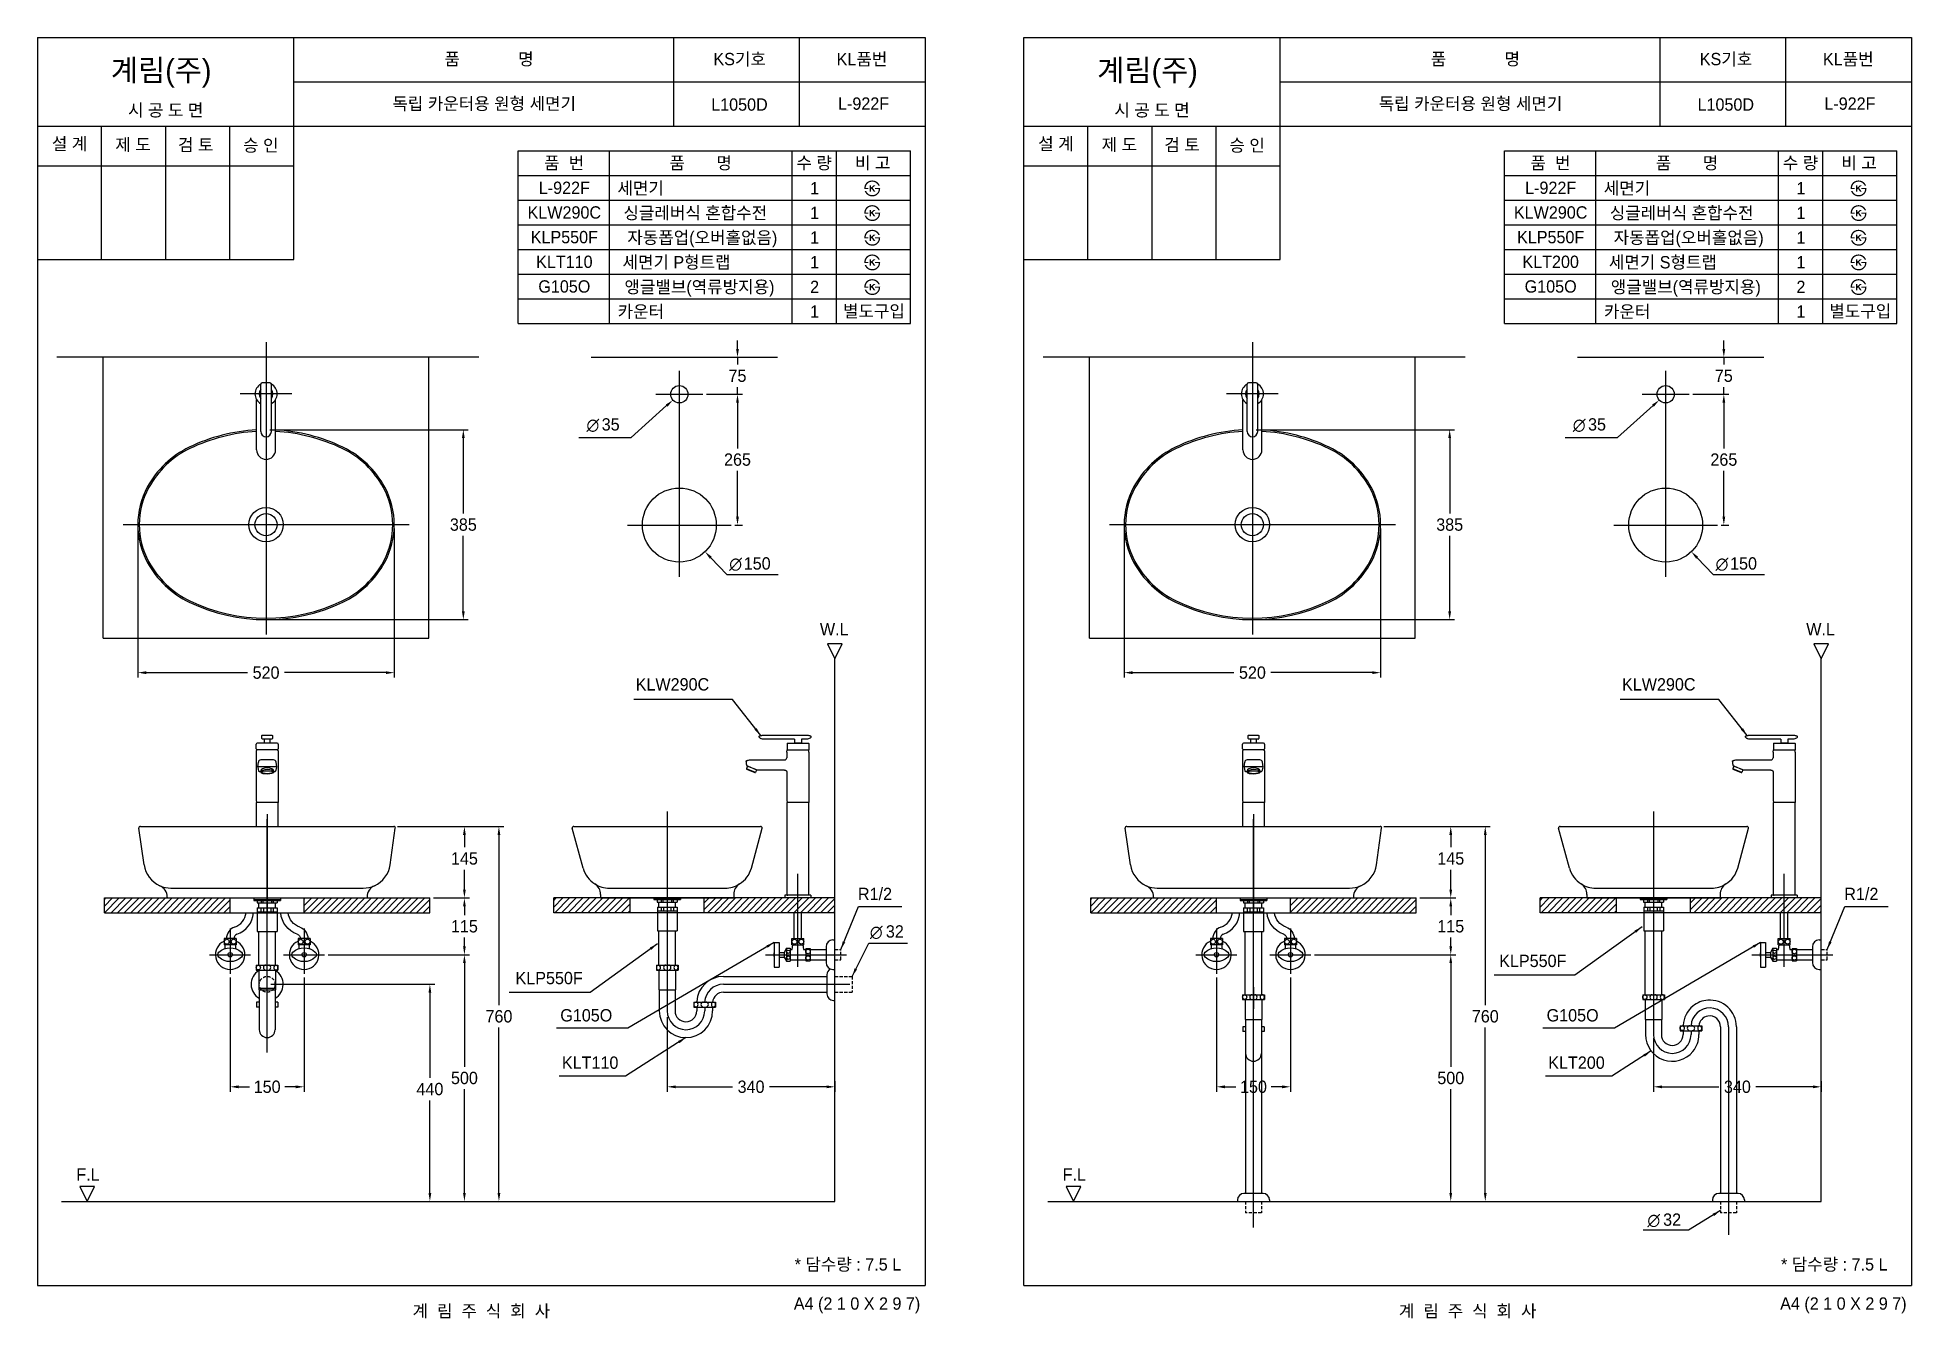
# Model space of a CAD drawing. Header units: millimetres. Extents: x 0 to 3800, y -67 to 2530.
import ezdxf
from ezdxf.enums import TextEntityAlignment as Align
from ezdxf.lldxf.tags import DXFTag

# ---------------------------------------------------------------- set-up
doc = ezdxf.new("R2010")
doc.units = ezdxf.units.MM
doc.linetypes.add('DASHED2', pattern=[9.525, 6.35, -3.175])
for name, color, linetype in [('TEXT', 7, 'Continuous'), ('내부선 및 부속', 4, 'Continuous'), ('도각라인', 255, 'Continuous'), ('외형선', 3, 'Continuous'), ('점선', 6, 'DASHED2'), ('중심선', 1, 'DASHED'), ('치수선', 7, 'Continuous')]:
    doc.layers.add(name, color=color, linetype=linetype)
doc.styles.add('140911', font='HBATANG.TTF')
doc.styles.add('____', font='')
doc.styles.add('타이틀', font='H2GTRM.TTF', dxfattribs={"height": 25})
doc.styles.get('____').set_extended_font_data('굴림')
tags = doc.linetypes.add('DASHDOT', pattern=[70, 31, -13, 13, -13]).pattern_tags.tags
tags[10:11] = [DXFTag(74, 4), DXFTag(75, 0), DXFTag(340, '0'), DXFTag(46, 0.0), DXFTag(50, 0.0), DXFTag(44, 0.0), DXFTag(45, 0.0)]
tags[8:9] = [DXFTag(74, 4), DXFTag(75, 0), DXFTag(340, '0'), DXFTag(46, 0.0), DXFTag(50, 0.0), DXFTag(44, 0.0), DXFTag(45, 0.0)]
tags[6:7] = [DXFTag(74, 4), DXFTag(75, 0), DXFTag(340, '0'), DXFTag(46, 0.0), DXFTag(50, 0.0), DXFTag(44, 0.0), DXFTag(45, 0.0)]
tags[4:5] = [DXFTag(74, 4), DXFTag(75, 0), DXFTag(340, '0'), DXFTag(46, 0.0), DXFTag(50, 0.0), DXFTag(44, 0.0), DXFTag(45, 0.0)]
tags = doc.linetypes.add('DASHED', pattern=[25.72, 12.86, -12.86]).pattern_tags.tags
tags[6:7] = [DXFTag(74, 4), DXFTag(75, 0), DXFTag(340, '0'), DXFTag(46, 0.0), DXFTag(50, 0.0), DXFTag(44, 0.0), DXFTag(45, 0.0)]
tags[4:5] = [DXFTag(74, 4), DXFTag(75, 0), DXFTag(340, '0'), DXFTag(46, 0.0), DXFTag(50, 0.0), DXFTag(44, 0.0), DXFTag(45, 0.0)]
doc.dimstyles.new('MSADIM', dxfattribs={"dimtxt": 33, "dimasz": 17, "dimexe": 10, "dimexo": 7.5, "dimgap": 10, "dimtad": 0, "dimtih": 1, "dimtoh": 1, "dimdec": 0, "dimzin": 1, "dimdsep": 46, "dimtxsty": '____', "dimcen": 11.25, "dimadec": 0, "dimazin": 0, "dimtfac": 1, "dimtdec": 0, "dimtix": 1, "dimtmove": 0, "dimatfit": 3, "dimfxl": 1, "dimtolj": 1, "dimtzin": 1, "dimarcsym": 0})
pattern_1 = [(45, (-1227.341, 6545.407), (-6.735192, 6.735192), [])]
pattern_2 = [(45, (-1270.488, 6545.407), (-6.735192, 6.735192), [])]
pattern_3 = [(45, (772.659, 6545.407), (-6.735192, 6.735192), [])]
pattern_4 = [(45, (729.512, 6545.407), (-6.735192, 6.735192), [])]

msp = doc.modelspace()

# ---------------------------------------------------------------- texts
at = {"layer": 'TEXT', "style": '타이틀'}
for p in [(148.7, 2441.8), (2148.7, 2441.8)]:
    msp.add_text('계림(주)', height=44, dxfattribs=at).set_placement(p)
for s, p in [('품             명', (915.7, 2486.4)), ('KS기호', (1423.8, 2486.3)), ('KL품번', (1671.8, 2486.1)), ('품             명', (2915.7, 2486.4)), ('KS기호', (3423.8, 2486.3)), ('KL품번', (3671.8, 2486.1)), ('시 공 도 면', (259.9, 2382.7)), ('독립 카운터용 원형 세면기', (905.8, 2396)), ('L1050D', (1423.4, 2394.1)), ('L-922F', (1675.1, 2396)), ('시 공 도 면', (2259.9, 2382.7)), ('독립 카운터용 원형 세면기', (2905.8, 2396)), ('L1050D', (3423.4, 2394.1)), ('L-922F', (3675.1, 2396)), ('설 계', (65, 2314.6)), ('제 도', (193.8, 2312.9)), ('검 토', (320.8, 2312.3)), ('승 인', (452.7, 2311.4)), ('설 계', (2065, 2314.6)), ('제 도', (2193.8, 2312.9)), ('검 토', (2320.8, 2312.3)), ('승 인', (2452.7, 2311.4)), ('품  번', (1067.9, 2275.7)), ('품       명', (1344.8, 2275.7)), ('수 량', (1574.8, 2275.7)), ('비 고', (1693.6, 2275.7)), ('품  번', (3067.9, 2275.7)), ('품       명', (3344.8, 2275.7)), ('수 량', (3574.8, 2275.7)), ('비 고', (3693.6, 2275.7)), ('L-922F', (1068.3, 2225.3)), ('세면기', (1223, 2224.4)), ('1', (1575.7, 2224.4)), ('L-922F', (3068.3, 2225.3)), ('세면기', (3223, 2224.4)), ('1', (3575.7, 2224.4)), ('KLW290C', (1068.3, 2175.3)), ('싱글레버식 혼합수전', (1333.9, 2174.4)), ('1', (1575.7, 2174.4)), ('KLW290C', (3068.3, 2175.3)), ('싱글레버식 혼합수전', (3333.9, 2174.4)), ('1', (3575.7, 2174.4)), ('KLP550F', (1068.3, 2125.3)), ('자동폽업(오버홀없음)', (1348.1, 2124.4)), ('1', (1575.7, 2124.4)), ('KLP550F', (3068.3, 2125.3)), ('자동폽업(오버홀없음)', (3348.1, 2124.4)), ('1', (3575.7, 2124.4)), ('세면기 P형트랩', (1295.8, 2074.4)), ('세면기 S형트랩', (3295.8, 2074.4)), ('KLT110', (1068.3, 2075.3)), ('1', (1575.7, 2074.4)), ('KLT200', (3068.3, 2075.3)), ('1', (3575.7, 2074.4)), ('G105O', (1068.3, 2025.3)), ('앵글밸브(역류방지용)', (1342.3, 2024.4)), ('2', (1575.7, 2024.4)), ('G105O', (3068.3, 2025.3)), ('앵글밸브(역류방지용)', (3342.3, 2024.4)), ('2', (3575.7, 2024.4)), ('카운터', (1223.4, 1974.4)), ('1', (1575.7, 1974.4)), ('별도구입', (1696.1, 1975.2)), ('카운터', (3223.4, 1974.4)), ('1', (3575.7, 1974.4)), ('별도구입', (3696.1, 1975.2)), ('* 담수량 : 7.5 L', (1643.3, 42.9)), ('* 담수량 : 7.5 L', (3643.3, 42.9)), ('계  림  주  식  회  사', (900, -51.7)), ('계  림  주  식  회  사', (2900, -51.7))]:
    msp.add_text(s, height=25, dxfattribs=at).set_placement(p, align=Align.MIDDLE_CENTER)
for s, p in [('W.L', (1615.6, 1330.4)), ('W.L', (3615.6, 1330.4)), ('F.L', (102.4, 225.3)), ('F.L', (2102.4, 225.3))]:
    msp.add_text(s, height=25, dxfattribs=at).set_placement(p, align=Align.MIDDLE)
for p in [(1790, -36.5), (3790, -36.5)]:
    msp.add_text('A4 (2 1 0 X 2 9 7)', height=25, dxfattribs=at).set_placement(p, align=Align.MIDDLE_RIGHT)
at = {"layer": 'TEXT', "char_height": 25, "width": 380.447, "attachment_point": 1, "line_spacing_factor": 0.963855, "style": '타이틀'}
for s, insert in [('\\A1;KLW290C', (1213, 1231.2)), ('\\A1;KLW290C', (3213, 1231.2)), ('\\A1;KLP550F', (2963.9, 670.6)), ('\\A1;KLP550F', (969.3, 635.8)), ('\\A1;G105O', (1060.1, 560.3)), ('\\A1;G105O', (3060.1, 560.3)), ('\\A1;KLT110', (1063.4, 464.3)), ('\\A1;KLT200', (3063.4, 464.3))]:
    msp.add_mtext(s, dxfattribs=dict(at, insert=insert))
at = {"layer": '치수선'}
for s, style, p in [('∅', '140911', (1113.2, 1731.8)), ('35', '타이틀', (1144.1, 1733.2)), ('∅', '140911', (3113.2, 1731.8)), ('35', '타이틀', (3144.1, 1733.2)), ('∅', '140911', (1402.7, 1450.2)), ('150', '타이틀', (1432.1, 1451.3)), ('∅', '140911', (3402.7, 1450.2)), ('150', '타이틀', (3432.1, 1451.3)), ('∅', '140911', (1687.8, 703.8)), ('32', '타이틀', (1720.3, 705.3)), ('∅', '140911', (3264.4, 119.7)), ('32', '타이틀', (3296.3, 121.1))]:
    msp.add_text(s, height=25, dxfattribs=dict(at, style=style)).set_placement(p)
at = {"layer": '치수선', "char_height": 25, "width": 380.447, "attachment_point": 1, "line_spacing_factor": 0.963855, "style": '타이틀'}
for insert in [(1663.7, 806.3), (3663.7, 806.3)]:
    msp.add_mtext('\\A1;R1/2', dxfattribs=dict(at, insert=insert))

# ---------------------------------------------------------------- blocks, each defined once
blk = doc.blocks.new('*D51')
at = {"layer": '치수선', "color": 0, "linetype": 'Continuous', "lineweight": -2, "transparency": 16777216}
for p, q in [((730.2, 930.6), (875.7, 930.6)), ((865.7, 913.6), (865.7, 888.5)), ((865.7, 802.6), (865.7, 842.8)), ((803.2, 785.6), (875.7, 785.6))]:
    blk.add_line(p, q, dxfattribs=at)
at = {"layer": '치수선', "color": 0, "linetype": 'Continuous', "transparency": 16777216}
for points in [[(862.9, 913.6), (868.5, 913.6), (865.7, 930.6)], [(862.9, 802.6), (868.5, 802.6), (865.7, 785.6)]]:
    blk.add_solid(points, dxfattribs=at)
at = {"layer": '치수선', "color": 0, "linetype": 'Continuous', "transparency": 16777216, "insert": (865.7, 865.6), "char_height": 25, "attachment_point": 5, "style": '____'}
blk.add_mtext('\\A1;145', dxfattribs=at)
blk = doc.blocks.new('*D52')
at = {"layer": '치수선', "color": 0, "linetype": 'Continuous', "lineweight": -2, "transparency": 16777216}
for p, q in [((803.2, 785.6), (875.7, 785.6)), ((865.7, 768.6), (865.7, 751)), ((865.7, 687.6), (865.7, 705.3)), ((589.6, 670.6), (875.7, 670.6))]:
    blk.add_line(p, q, dxfattribs=at)
at = {"layer": '치수선', "color": 0, "linetype": 'Continuous', "transparency": 16777216}
for points in [[(862.9, 768.6), (868.5, 768.6), (865.7, 785.6)], [(862.9, 687.6), (868.5, 687.6), (865.7, 670.6)]]:
    blk.add_solid(points, dxfattribs=at)
at = {"layer": '치수선', "color": 0, "linetype": 'Continuous', "transparency": 16777216, "insert": (865.7, 728.1), "char_height": 25, "attachment_point": 5, "style": '____'}
blk.add_mtext('\\A1;115', dxfattribs=at)
blk = doc.blocks.new('*D53')
at = {"layer": '치수선', "color": 0, "linetype": 'Continuous', "lineweight": -2, "transparency": 16777216}
for p, q in [((589.6, 670.6), (875.7, 670.6)), ((865.7, 653.6), (865.7, 443.4)), ((865.7, 187.6), (865.7, 397.8)), ((803.2, 170.6), (875.7, 170.6))]:
    blk.add_line(p, q, dxfattribs=at)
at = {"layer": '치수선', "color": 0, "linetype": 'Continuous', "transparency": 16777216}
for points in [[(862.9, 653.6), (868.5, 653.6), (865.7, 670.6)], [(862.9, 187.6), (868.5, 187.6), (865.7, 170.6)]]:
    blk.add_solid(points, dxfattribs=at)
at = {"layer": '치수선', "color": 0, "linetype": 'Continuous', "transparency": 16777216, "insert": (865.7, 420.6), "char_height": 25, "attachment_point": 5, "style": '____'}
blk.add_mtext('\\A1;500', dxfattribs=at)
blk = doc.blocks.new('*D54')
at = {"layer": '치수선', "color": 0, "linetype": 'Continuous', "lineweight": -2, "transparency": 16777216}
for p, q in [((730.2, 930.6), (945.7, 930.6)), ((935.7, 913.6), (935.7, 568.4)), ((935.7, 187.6), (935.7, 522.8)), ((873.2, 170.6), (945.7, 170.6))]:
    blk.add_line(p, q, dxfattribs=at)
at = {"layer": '치수선', "color": 0, "linetype": 'Continuous', "transparency": 16777216}
for points in [[(932.9, 913.6), (938.5, 913.6), (935.7, 930.6)], [(932.9, 187.6), (938.5, 187.6), (935.7, 170.6)]]:
    blk.add_solid(points, dxfattribs=at)
at = {"layer": '치수선', "color": 0, "linetype": 'Continuous', "transparency": 16777216, "insert": (935.7, 545.6), "char_height": 25, "attachment_point": 5, "style": '____'}
blk.add_mtext('\\A1;760', dxfattribs=at)
blk = doc.blocks.new('*D55')
at = {"layer": '치수선', "color": 0, "linetype": 'Continuous', "lineweight": -2, "transparency": 16777216}
for p, q in [((473.2, 610.6), (805.7, 610.6)), ((795.7, 593.6), (795.7, 420.9)), ((795.7, 187.6), (795.7, 375.3)), ((645.4, 170.6), (805.7, 170.6))]:
    blk.add_line(p, q, dxfattribs=at)
at = {"layer": '치수선', "color": 0, "linetype": 'Continuous', "transparency": 16777216}
for points in [[(792.9, 593.6), (798.5, 593.6), (795.7, 610.6)], [(792.9, 187.6), (798.5, 187.6), (795.7, 170.6)]]:
    blk.add_solid(points, dxfattribs=at)
at = {"layer": '치수선', "color": 0, "linetype": 'Continuous', "transparency": 16777216, "insert": (795.7, 398.1), "char_height": 25, "attachment_point": 5, "style": '____'}
blk.add_mtext('\\A1;440', dxfattribs=at)
blk = doc.blocks.new('*D56')
at = {"layer": '치수선', "color": 0, "linetype": 'Continuous', "lineweight": -2, "transparency": 16777216}
for p, q in [((390.7, 624.6), (390.7, 392.8)), ((540.7, 624.6), (540.7, 392.8)), ((407.7, 402.8), (429.7, 402.8)), ((523.7, 402.8), (501.6, 402.8))]:
    blk.add_line(p, q, dxfattribs=at)
at = {"layer": '치수선', "color": 0, "linetype": 'Continuous', "transparency": 16777216}
for points in [[(407.7, 405.6), (407.7, 399.9), (390.7, 402.8)], [(523.7, 405.6), (523.7, 399.9), (540.7, 402.8)]]:
    blk.add_solid(points, dxfattribs=at)
at = {"layer": '치수선', "color": 0, "linetype": 'Continuous', "transparency": 16777216, "insert": (465.7, 402.8), "char_height": 25, "attachment_point": 5, "style": '____'}
blk.add_mtext('\\A1;150', dxfattribs=at)
blk = doc.blocks.new('*D57')
at = {"layer": '치수선', "color": 0, "linetype": 'Continuous', "lineweight": -2, "transparency": 16777216}
for p, q in [((1276.9, 544.1), (1276.9, 392.8)), ((1293.9, 402.8), (1409.6, 402.8)), ((1599.9, 402.8), (1484.2, 402.8)), ((1616.9, 414.5), (1616.9, 392.8))]:
    blk.add_line(p, q, dxfattribs=at)
at = {"layer": '치수선', "color": 0, "linetype": 'Continuous', "transparency": 16777216}
for points in [[(1293.9, 405.6), (1293.9, 399.9), (1276.9, 402.8)], [(1599.9, 405.6), (1599.9, 399.9), (1616.9, 402.8)]]:
    blk.add_solid(points, dxfattribs=at)
at = {"layer": '치수선', "color": 0, "linetype": 'Continuous', "transparency": 16777216, "insert": (1446.9, 402.8), "char_height": 25, "attachment_point": 5, "style": '____'}
blk.add_mtext('\\A1;340', dxfattribs=at)
blk = doc.blocks.new('*D47')
at = {"layer": '치수선', "color": 0, "linetype": 'Continuous', "lineweight": -2, "transparency": 16777216}
for p, q in [((1419.4, 1898.7), (1419.4, 1915.7)), ((1410.2, 1881.7), (1429.4, 1881.7)), ((1419.4, 1881.7), (1419.4, 1867)), ((1356.5, 1806.7), (1429.4, 1806.7)), ((1419.4, 1806.7), (1419.4, 1821.4)), ((1419.4, 1789.7), (1419.4, 1772.7))]:
    blk.add_line(p, q, dxfattribs=at)
at = {"layer": '치수선', "color": 0, "linetype": 'Continuous', "transparency": 16777216}
for points in [[(1416.6, 1898.7), (1422.3, 1898.7), (1419.4, 1881.7)], [(1416.6, 1789.7), (1422.3, 1789.7), (1419.4, 1806.7)]]:
    blk.add_solid(points, dxfattribs=at)
at = {"layer": '치수선', "color": 0, "linetype": 'Continuous', "transparency": 16777216, "insert": (1419.4, 1844.2), "char_height": 25, "attachment_point": 5, "style": '____'}
blk.add_mtext('\\A1;75', dxfattribs=at)
blk = doc.blocks.new('*D48')
at = {"layer": '치수선', "color": 0, "linetype": 'Continuous', "lineweight": -2, "transparency": 16777216}
for p, q in [((1364, 1806.7), (1429.4, 1806.7)), ((1419.4, 1789.7), (1419.4, 1697)), ((1419.4, 1558.7), (1419.4, 1651.4)), ((1414, 1541.7), (1429.4, 1541.7))]:
    blk.add_line(p, q, dxfattribs=at)
at = {"layer": '치수선', "color": 0, "linetype": 'Continuous', "transparency": 16777216}
for points in [[(1416.6, 1789.7), (1422.3, 1789.7), (1419.4, 1806.7)], [(1416.6, 1558.7), (1422.3, 1558.7), (1419.4, 1541.7)]]:
    blk.add_solid(points, dxfattribs=at)
at = {"layer": '치수선', "color": 0, "linetype": 'Continuous', "transparency": 16777216, "insert": (1419.4, 1674.2), "char_height": 25, "attachment_point": 5, "style": '____'}
blk.add_mtext('\\A1;265', dxfattribs=at)
blk = doc.blocks.new('*D49')
at = {"layer": '치수선', "color": 0, "linetype": 'Continuous', "lineweight": -2, "transparency": 16777216}
for p, q in [((203.5, 1534.9), (203.5, 1232.4)), ((723.5, 1534.9), (723.5, 1232.4)), ((220.5, 1242.4), (426.1, 1242.4)), ((706.5, 1242.4), (500.8, 1242.4))]:
    blk.add_line(p, q, dxfattribs=at)
at = {"layer": '치수선', "color": 0, "linetype": 'Continuous', "transparency": 16777216}
for points in [[(220.5, 1245.2), (220.5, 1239.5), (203.5, 1242.4)], [(706.5, 1245.2), (706.5, 1239.5), (723.5, 1242.4)]]:
    blk.add_solid(points, dxfattribs=at)
at = {"layer": '치수선', "color": 0, "linetype": 'Continuous', "transparency": 16777216, "insert": (463.5, 1242.4), "char_height": 25, "attachment_point": 5, "style": '____'}
blk.add_mtext('\\A1;520', dxfattribs=at)
blk = doc.blocks.new('*D50')
at = {"layer": '치수선', "color": 0, "linetype": 'Continuous', "lineweight": -2, "transparency": 16777216}
for p, q in [((471, 1734.9), (873.5, 1734.9)), ((863.5, 1717.9), (863.5, 1565.2)), ((863.5, 1366.9), (863.5, 1519.5)), ((471, 1349.9), (873.5, 1349.9))]:
    blk.add_line(p, q, dxfattribs=at)
at = {"layer": '치수선', "color": 0, "linetype": 'Continuous', "transparency": 16777216}
for points in [[(860.7, 1717.9), (866.3, 1717.9), (863.5, 1734.9)], [(860.7, 1366.9), (866.3, 1366.9), (863.5, 1349.9)]]:
    blk.add_solid(points, dxfattribs=at)
at = {"layer": '치수선', "color": 0, "linetype": 'Continuous', "transparency": 16777216, "insert": (863.5, 1542.4), "char_height": 25, "attachment_point": 5, "style": '____'}
blk.add_mtext('\\A1;385', dxfattribs=at)
blk = doc.blocks.new('*D58')
at = {"layer": '치수선', "color": 0, "linetype": 'Continuous', "lineweight": -2, "transparency": 16777216}
for p, q in [((2730.2, 930.6), (2875.7, 930.6)), ((2865.7, 913.6), (2865.7, 888.5)), ((2865.7, 802.6), (2865.7, 842.8)), ((2803.2, 785.6), (2875.7, 785.6))]:
    blk.add_line(p, q, dxfattribs=at)
at = {"layer": '치수선', "color": 0, "linetype": 'Continuous', "transparency": 16777216}
for points in [[(2862.9, 913.6), (2868.5, 913.6), (2865.7, 930.6)], [(2862.9, 802.6), (2868.5, 802.6), (2865.7, 785.6)]]:
    blk.add_solid(points, dxfattribs=at)
at = {"layer": '치수선', "color": 0, "linetype": 'Continuous', "transparency": 16777216, "insert": (2865.7, 865.6), "char_height": 25, "attachment_point": 5, "style": '____'}
blk.add_mtext('\\A1;145', dxfattribs=at)
blk = doc.blocks.new('*D59')
at = {"layer": '치수선', "color": 0, "linetype": 'Continuous', "lineweight": -2, "transparency": 16777216}
for p, q in [((2803.2, 785.6), (2875.7, 785.6)), ((2865.7, 768.6), (2865.7, 751)), ((2865.7, 687.6), (2865.7, 705.3)), ((2589.6, 670.6), (2875.7, 670.6))]:
    blk.add_line(p, q, dxfattribs=at)
at = {"layer": '치수선', "color": 0, "linetype": 'Continuous', "transparency": 16777216}
for points in [[(2862.9, 768.6), (2868.5, 768.6), (2865.7, 785.6)], [(2862.9, 687.6), (2868.5, 687.6), (2865.7, 670.6)]]:
    blk.add_solid(points, dxfattribs=at)
at = {"layer": '치수선', "color": 0, "linetype": 'Continuous', "transparency": 16777216, "insert": (2865.7, 728.1), "char_height": 25, "attachment_point": 5, "style": '____'}
blk.add_mtext('\\A1;115', dxfattribs=at)
blk = doc.blocks.new('*D60')
at = {"layer": '치수선', "color": 0, "linetype": 'Continuous', "lineweight": -2, "transparency": 16777216}
for p, q in [((2589.6, 670.6), (2875.7, 670.6)), ((2865.7, 653.6), (2865.7, 443.4)), ((2865.7, 187.6), (2865.7, 397.8)), ((2803.2, 170.6), (2875.7, 170.6))]:
    blk.add_line(p, q, dxfattribs=at)
at = {"layer": '치수선', "color": 0, "linetype": 'Continuous', "transparency": 16777216}
for points in [[(2862.9, 653.6), (2868.5, 653.6), (2865.7, 670.6)], [(2862.9, 187.6), (2868.5, 187.6), (2865.7, 170.6)]]:
    blk.add_solid(points, dxfattribs=at)
at = {"layer": '치수선', "color": 0, "linetype": 'Continuous', "transparency": 16777216, "insert": (2865.7, 420.6), "char_height": 25, "attachment_point": 5, "style": '____'}
blk.add_mtext('\\A1;500', dxfattribs=at)
blk = doc.blocks.new('*D61')
at = {"layer": '치수선', "color": 0, "linetype": 'Continuous', "lineweight": -2, "transparency": 16777216}
for p, q in [((2730.2, 930.6), (2945.7, 930.6)), ((2935.7, 913.6), (2935.7, 568.4)), ((2935.7, 187.6), (2935.7, 522.8)), ((2873.2, 170.6), (2945.7, 170.6))]:
    blk.add_line(p, q, dxfattribs=at)
at = {"layer": '치수선', "color": 0, "linetype": 'Continuous', "transparency": 16777216}
for points in [[(2932.9, 913.6), (2938.5, 913.6), (2935.7, 930.6)], [(2932.9, 187.6), (2938.5, 187.6), (2935.7, 170.6)]]:
    blk.add_solid(points, dxfattribs=at)
at = {"layer": '치수선', "color": 0, "linetype": 'Continuous', "transparency": 16777216, "insert": (2935.7, 545.6), "char_height": 25, "attachment_point": 5, "style": '____'}
blk.add_mtext('\\A1;760', dxfattribs=at)
blk = doc.blocks.new('*D62')
at = {"layer": '치수선', "color": 0, "linetype": 'Continuous', "lineweight": -2, "transparency": 16777216}
for p, q in [((2390.7, 624.6), (2390.7, 392.8)), ((2540.7, 624.6), (2540.7, 392.8)), ((2407.7, 402.8), (2429.7, 402.8)), ((2523.7, 402.8), (2501.6, 402.8))]:
    blk.add_line(p, q, dxfattribs=at)
at = {"layer": '치수선', "color": 0, "linetype": 'Continuous', "transparency": 16777216}
for points in [[(2407.7, 405.6), (2407.7, 399.9), (2390.7, 402.8)], [(2523.7, 405.6), (2523.7, 399.9), (2540.7, 402.8)]]:
    blk.add_solid(points, dxfattribs=at)
at = {"layer": '치수선', "color": 0, "linetype": 'Continuous', "transparency": 16777216, "insert": (2465.7, 402.8), "char_height": 25, "attachment_point": 5, "style": '____'}
blk.add_mtext('\\A1;150', dxfattribs=at)
blk = doc.blocks.new('*D63')
at = {"layer": '치수선', "color": 0, "linetype": 'Continuous', "lineweight": -2, "transparency": 16777216}
for p, q in [((3276.9, 501.1), (3276.9, 392.8)), ((3293.9, 402.8), (3409.6, 402.8)), ((3599.9, 402.8), (3484.2, 402.8)), ((3616.9, 414.5), (3616.9, 392.8))]:
    blk.add_line(p, q, dxfattribs=at)
at = {"layer": '치수선', "color": 0, "linetype": 'Continuous', "transparency": 16777216}
for points in [[(3293.9, 405.6), (3293.9, 399.9), (3276.9, 402.8)], [(3599.9, 405.6), (3599.9, 399.9), (3616.9, 402.8)]]:
    blk.add_solid(points, dxfattribs=at)
at = {"layer": '치수선', "color": 0, "linetype": 'Continuous', "transparency": 16777216, "insert": (3446.9, 402.8), "char_height": 25, "attachment_point": 5, "style": '____'}
blk.add_mtext('\\A1;340', dxfattribs=at)
blk = doc.blocks.new('*D43')
at = {"layer": '치수선', "color": 0, "linetype": 'Continuous', "lineweight": -2, "transparency": 16777216}
for p, q in [((3419.4, 1898.7), (3419.4, 1915.7)), ((3410.2, 1881.7), (3429.4, 1881.7)), ((3419.4, 1881.7), (3419.4, 1867)), ((3356.5, 1806.7), (3429.4, 1806.7)), ((3419.4, 1806.7), (3419.4, 1821.4)), ((3419.4, 1789.7), (3419.4, 1772.7))]:
    blk.add_line(p, q, dxfattribs=at)
at = {"layer": '치수선', "color": 0, "linetype": 'Continuous', "transparency": 16777216}
for points in [[(3416.6, 1898.7), (3422.3, 1898.7), (3419.4, 1881.7)], [(3416.6, 1789.7), (3422.3, 1789.7), (3419.4, 1806.7)]]:
    blk.add_solid(points, dxfattribs=at)
at = {"layer": '치수선', "color": 0, "linetype": 'Continuous', "transparency": 16777216, "insert": (3419.4, 1844.2), "char_height": 25, "attachment_point": 5, "style": '____'}
blk.add_mtext('\\A1;75', dxfattribs=at)
blk = doc.blocks.new('*D44')
at = {"layer": '치수선', "color": 0, "linetype": 'Continuous', "lineweight": -2, "transparency": 16777216}
for p, q in [((3364, 1806.7), (3429.4, 1806.7)), ((3419.4, 1789.7), (3419.4, 1697)), ((3419.4, 1558.7), (3419.4, 1651.4)), ((3414, 1541.7), (3429.4, 1541.7))]:
    blk.add_line(p, q, dxfattribs=at)
at = {"layer": '치수선', "color": 0, "linetype": 'Continuous', "transparency": 16777216}
for points in [[(3416.6, 1789.7), (3422.3, 1789.7), (3419.4, 1806.7)], [(3416.6, 1558.7), (3422.3, 1558.7), (3419.4, 1541.7)]]:
    blk.add_solid(points, dxfattribs=at)
at = {"layer": '치수선', "color": 0, "linetype": 'Continuous', "transparency": 16777216, "insert": (3419.4, 1674.2), "char_height": 25, "attachment_point": 5, "style": '____'}
blk.add_mtext('\\A1;265', dxfattribs=at)
blk = doc.blocks.new('*D45')
at = {"layer": '치수선', "color": 0, "linetype": 'Continuous', "lineweight": -2, "transparency": 16777216}
for p, q in [((2203.5, 1534.9), (2203.5, 1232.4)), ((2723.5, 1534.9), (2723.5, 1232.4)), ((2220.5, 1242.4), (2426.1, 1242.4)), ((2706.5, 1242.4), (2500.8, 1242.4))]:
    blk.add_line(p, q, dxfattribs=at)
at = {"layer": '치수선', "color": 0, "linetype": 'Continuous', "transparency": 16777216}
for points in [[(2220.5, 1245.2), (2220.5, 1239.5), (2203.5, 1242.4)], [(2706.5, 1245.2), (2706.5, 1239.5), (2723.5, 1242.4)]]:
    blk.add_solid(points, dxfattribs=at)
at = {"layer": '치수선', "color": 0, "linetype": 'Continuous', "transparency": 16777216, "insert": (2463.5, 1242.4), "char_height": 25, "attachment_point": 5, "style": '____'}
blk.add_mtext('\\A1;520', dxfattribs=at)
blk = doc.blocks.new('*D46')
at = {"layer": '치수선', "color": 0, "linetype": 'Continuous', "lineweight": -2, "transparency": 16777216}
for p, q in [((2471, 1734.9), (2873.5, 1734.9)), ((2863.5, 1717.9), (2863.5, 1565.2)), ((2863.5, 1366.9), (2863.5, 1519.5)), ((2471, 1349.9), (2873.5, 1349.9))]:
    blk.add_line(p, q, dxfattribs=at)
at = {"layer": '치수선', "color": 0, "linetype": 'Continuous', "transparency": 16777216}
for points in [[(2860.7, 1717.9), (2866.3, 1717.9), (2863.5, 1734.9)], [(2860.7, 1366.9), (2866.3, 1366.9), (2863.5, 1349.9)]]:
    blk.add_solid(points, dxfattribs=at)
at = {"layer": '치수선', "color": 0, "linetype": 'Continuous', "transparency": 16777216, "insert": (2863.5, 1542.4), "char_height": 25, "attachment_point": 5, "style": '____'}
blk.add_mtext('\\A1;385', dxfattribs=at)

# ---------------------------------------------------------------- dimensions: what is measured, and where the dimension line sits
at = {"layer": '치수선', "linetype": 'Continuous'}
for base, p1, p2, picture, middle in [((1419.4, 1881.7), (1349, 1806.7), (1402.7, 1881.7), '*D47', (1419.4, 1844.2)), ((3419.4, 1881.7), (3349, 1806.7), (3402.7, 1881.7), '*D43', (3419.4, 1844.2)), ((865.7, 785.6), (722.7, 930.6), (795.7, 785.6), '*D51', (865.7, 865.6)), ((935.7, 170.6), (722.7, 930.6), (865.7, 170.6), '*D54', (935.7, 545.6)), ((2865.7, 785.6), (2722.7, 930.6), (2795.7, 785.6), '*D58', (2865.7, 865.6)), ((2935.7, 170.6), (2722.7, 930.6), (2865.7, 170.6), '*D61', (2935.7, 545.6)), ((795.7, 170.6), (465.7, 610.6), (637.9, 170.6), '*D55', (795.7, 398.1))]:
    dim = msp.add_linear_dim(base=base, p1=p1, p2=p2, angle=90, dimstyle='MSADIM', override={"dimtxt": 25}, dxfattribs=at)
    dim.commit()
    dim.dimension.update_dxf_attribs({"geometry": picture, "text_midpoint": middle, "dimtype": 160})
for base, p1, p2, picture, middle in [((1419.4, 1806.7), (1406.5, 1541.7), (1356.5, 1806.7), '*D48', (1419.4, 1674.2)), ((3419.4, 1806.7), (3406.5, 1541.7), (3356.5, 1806.7), '*D44', (3419.4, 1674.2)), ((863.5, 1349.9), (463.5, 1734.9), (463.5, 1349.9), '*D50', (863.5, 1542.4)), ((2863.5, 1349.9), (2463.5, 1734.9), (2463.5, 1349.9), '*D46', (2863.5, 1542.4)), ((865.7, 670.6), (795.7, 785.6), (582.1, 670.6), '*D52', (865.7, 728.1)), ((2865.7, 670.6), (2795.7, 785.6), (2582.1, 670.6), '*D59', (2865.7, 728.1)), ((865.7, 170.6), (582.1, 670.6), (795.7, 170.6), '*D53', (865.7, 420.6)), ((2865.7, 170.6), (2582.1, 670.6), (2795.7, 170.6), '*D60', (2865.7, 420.6))]:
    dim = msp.add_linear_dim(base=base, p1=p1, p2=p2, angle=90, dimstyle='MSADIM', override={"dimtxt": 25}, dxfattribs=at)
    dim.commit()
    dim.dimension.update_dxf_attribs({"geometry": picture, "text_midpoint": middle})
for base, p1, p2, picture, middle in [((723.5, 1242.4), (203.5, 1542.4), (723.5, 1542.4), '*D49', (463.5, 1242.4)), ((2723.5, 1242.4), (2203.5, 1542.4), (2723.5, 1542.4), '*D45', (2463.5, 1242.4)), ((1616.9, 402.8), (1276.9, 551.6), (1616.9, 422), '*D57', (1446.9, 402.8)), ((3616.9, 402.8), (3276.9, 508.6), (3616.9, 422), '*D63', (3446.9, 402.8))]:
    dim = msp.add_linear_dim(base=base, p1=p1, p2=p2, dimstyle='MSADIM', override={"dimtxt": 25}, dxfattribs=at)
    dim.commit()
    dim.dimension.update_dxf_attribs({"geometry": picture, "text_midpoint": middle})
for base, p1, p2, picture, middle in [((540.7, 402.8), (390.7, 632.1), (540.7, 632.1), '*D56', (465.7, 402.8)), ((2540.7, 402.8), (2390.7, 632.1), (2540.7, 632.1), '*D62', (2465.7, 402.8))]:
    dim = msp.add_linear_dim(base=base, p1=p1, p2=p2, dimstyle='MSADIM', override={"dimtxt": 25}, dxfattribs=at)
    dim.commit()
    dim.dimension.update_dxf_attribs({"geometry": picture, "text_midpoint": middle, "dimtype": 160})

# ---------------------------------------------------------------- hatches: boundary and pattern name
at = {"layer": 'TEXT'}
for points in [[(1676.6, 2222.8), (1676.6, 2223.2), (1676.6, 2223.6), (1676.5, 2224), (1676.6, 2224.4), (1676.6, 2224.8), (1676.6, 2225.2), (1676.6, 2225.6), (1676.7, 2226), (1676.7, 2226.4), (1676.8, 2226.8), (1676.8, 2227.2), (1676.9, 2227.6), (1677, 2228), (1677.1, 2228.4), (1677.2, 2228.8), (1677.3, 2229.1), (1677.4, 2229.5), (1677.5, 2229.9), (1677.7, 2230.3), (1677.8, 2230.6), (1678, 2231), (1678.1, 2231.4), (1678.3, 2231.7), (1678.5, 2232.1), (1678.7, 2232.4), (1678.9, 2232.7), (1679.1, 2233.1), (1679.3, 2233.4), (1679.5, 2233.7), (1679.7, 2234), (1680, 2234.3), (1680.5, 2234.9), (1680.8, 2235.2), (1681, 2235.5), (1681.3, 2235.8), (1681.6, 2236.1), (1681.9, 2236.4), (1682.2, 2236.6), (1682.5, 2236.9), (1682.8, 2237.1), (1683.2, 2237.4), (1683.5, 2237.6), (1683.8, 2237.8), (1684.2, 2238), (1684.5, 2238.2), (1684.9, 2238.4), (1685.2, 2238.6), (1685.7, 2238.7), (1686.1, 2238.9), (1686.5, 2239.1), (1686.9, 2239.2), (1687.3, 2239.4), (1687.8, 2239.5), (1688.2, 2239.6), (1688.6, 2239.7), (1689.1, 2239.8), (1689.5, 2239.9), (1690, 2239.9), (1690.5, 2240), (1691, 2240), (1691.4, 2240.1), (1691.9, 2240.1), (1692.4, 2240.1), (1693.2, 2240.1), (1693.6, 2240.1), (1693.9, 2240), (1694.3, 2240), (1694.7, 2240), (1695, 2239.9), (1695.4, 2239.9), (1695.7, 2239.8), (1696.1, 2239.7), (1696.4, 2239.7), (1696.8, 2239.6), (1697.1, 2239.5), (1697.4, 2239.4), (1697.8, 2239.3), (1698.1, 2239.2), (1698.4, 2239.1), (1698.7, 2239), (1699, 2238.9), (1699.4, 2238.7), (1699.7, 2238.6), (1700, 2238.5), (1700.3, 2238.3), (1700.6, 2238.2), (1700.8, 2238), (1701.1, 2237.8), (1701.4, 2237.7), (1701.7, 2237.5), (1702, 2237.3), (1702.2, 2237.1), (1702.5, 2236.9), (1702.8, 2236.7), (1703.2, 2236.4), (1703.6, 2236), (1704, 2235.6), (1704.4, 2235.2), (1704.8, 2234.8), (1705.1, 2234.4), (1705.5, 2234), (1705.8, 2233.6), (1706.1, 2233.1), (1706.4, 2232.6), (1706.7, 2232.2), (1707, 2231.7), (1707.3, 2231.1), (1707.5, 2230.6), (1707.8, 2230.1), (1708, 2229.5), (1708, 2229.5), (1704.9, 2229.5), (1704.9, 2229.5), (1704.8, 2229.7), (1704.8, 2229.9), (1704.7, 2230.1), (1704.6, 2230.2), (1704.6, 2230.4), (1704.5, 2230.6), (1704.4, 2230.7), (1704.3, 2230.9), (1704.2, 2231.1), (1704.1, 2231.2), (1704, 2231.4), (1703.9, 2231.6), (1703.8, 2231.7), (1703.7, 2231.9), (1703.6, 2232.1), (1703.5, 2232.2), (1703.3, 2232.4), (1703.2, 2232.6), (1702.9, 2232.9), (1702.7, 2233.2), (1702.4, 2233.5), (1702.1, 2233.8), (1701.7, 2234.1), (1701.4, 2234.4), (1701, 2234.7), (1700.8, 2234.9), (1700.6, 2235.1), (1700.3, 2235.2), (1700.1, 2235.4), (1699.9, 2235.5), (1699.6, 2235.7), (1699.4, 2235.8), (1699.1, 2236), (1698.9, 2236.1), (1698.6, 2236.2), (1698.4, 2236.4), (1698.1, 2236.5), (1697.9, 2236.6), (1697.6, 2236.7), (1697.4, 2236.8), (1697.1, 2236.9), (1696.8, 2237), (1696.6, 2237), (1696.3, 2237.1), (1696.1, 2237.2), (1695.8, 2237.3), (1695.5, 2237.3), (1695.2, 2237.4), (1695, 2237.4), (1694.7, 2237.5), (1694.4, 2237.5), (1694.1, 2237.5), (1693.8, 2237.6), (1693.6, 2237.6), (1693.3, 2237.6), (1693, 2237.6), (1692.7, 2237.6), (1692.3, 2237.6), (1692, 2237.6), (1691.7, 2237.6), (1691.3, 2237.5), (1691, 2237.5), (1690.7, 2237.5), (1690.3, 2237.4), (1690, 2237.4), (1689.7, 2237.3), (1689.4, 2237.3), (1689.1, 2237.2), (1688.8, 2237.1), (1688.5, 2237), (1688.2, 2237), (1687.9, 2236.9), (1687.6, 2236.8), (1687.3, 2236.7), (1687, 2236.5), (1686.7, 2236.4), (1686.5, 2236.3), (1686.2, 2236.2), (1685.9, 2236), (1685.6, 2235.9), (1685.4, 2235.7), (1685.1, 2235.6), (1684.9, 2235.4), (1684.6, 2235.2), (1684.4, 2235), (1684.1, 2234.9), (1683.9, 2234.7), (1683.7, 2234.5), (1683.4, 2234.3), (1683.2, 2234), (1683, 2233.8), (1682.7, 2233.6), (1682.5, 2233.4), (1682.3, 2233.1), (1682.1, 2232.9), (1681.9, 2232.6), (1681.7, 2232.4), (1681.6, 2232.1), (1681.4, 2231.9), (1681.2, 2231.6), (1681.1, 2231.4), (1680.9, 2231.1), (1680.8, 2230.8), (1680.6, 2230.5), (1680.5, 2230.3), (1680.4, 2230), (1680.3, 2229.7), (1680.2, 2229.4), (1680, 2229.1), (1680, 2228.8), (1679.9, 2228.5), (1679.8, 2228.2), (1679.7, 2227.8), (1679.6, 2227.5), (1679.6, 2227.2), (1679.5, 2226.9), (1679.5, 2226.5), (1679.4, 2226.2), (1679.4, 2225.8), (1679.4, 2225.5), (1679.3, 2225.1), (1679.3, 2225.1), (1684.5, 2225.1), (1684.5, 2225.1), (1684.5, 2225.1), (1684.5, 2222.8), (1684.5, 2222.8), (1684.5, 2222.8), (1676.6, 2222.8)], [(1708.7, 2225.1), (1708.8, 2224.7), (1708.7, 2224.3), (1708.7, 2223.8), (1708.7, 2223.4), (1708.7, 2223), (1708.6, 2222.5), (1708.6, 2222.1), (1708.5, 2221.7), (1708.5, 2221.3), (1708.4, 2220.9), (1708.3, 2220.4), (1708.2, 2220), (1708.1, 2219.6), (1708, 2219.2), (1707.8, 2218.8), (1707.7, 2218.4), (1707.6, 2218), (1707.4, 2217.6), (1707.3, 2217.3), (1707.1, 2216.9), (1706.9, 2216.5), (1706.7, 2216.2), (1706.6, 2215.8), (1706.4, 2215.5), (1706.2, 2215.1), (1705.9, 2214.8), (1705.7, 2214.5), (1705.5, 2214.2), (1705.3, 2213.8), (1705, 2213.5), (1704.8, 2213.2), (1704.5, 2212.9), (1704.2, 2212.6), (1704, 2212.4), (1703.7, 2212.1), (1703.4, 2211.8), (1703.1, 2211.6), (1702.8, 2211.3), (1702.5, 2211.1), (1702.2, 2210.8), (1701.9, 2210.6), (1701.6, 2210.4), (1701.2, 2210.2), (1700.9, 2210), (1700.6, 2209.8), (1700.2, 2209.6), (1699.9, 2209.4), (1699.5, 2209.3), (1699.2, 2209.1), (1698.8, 2209), (1698.4, 2208.8), (1698, 2208.7), (1697.7, 2208.6), (1697.3, 2208.5), (1696.9, 2208.4), (1696.5, 2208.3), (1696.1, 2208.2), (1695.7, 2208.1), (1695.3, 2208.1), (1694.9, 2208), (1694.5, 2208), (1694.1, 2208), (1693.7, 2207.9), (1693.3, 2207.9), (1692.6, 2207.9), (1692, 2208), (1691.3, 2208), (1690.7, 2208.1), (1690.1, 2208.2), (1689.8, 2208.2), (1689.5, 2208.3), (1689.2, 2208.3), (1688.9, 2208.4), (1688.6, 2208.5), (1688.3, 2208.6), (1688, 2208.6), (1687.7, 2208.7), (1687.4, 2208.8), (1687.1, 2208.9), (1686.8, 2209), (1686.6, 2209.1), (1686.3, 2209.2), (1686, 2209.4), (1685.7, 2209.5), (1685.5, 2209.6), (1685.2, 2209.7), (1684.9, 2209.9), (1684.7, 2210), (1684.4, 2210.2), (1684.1, 2210.3), (1683.6, 2210.7), (1683.4, 2210.8), (1683.1, 2211), (1682.8, 2211.2), (1682.6, 2211.4), (1682.4, 2211.6), (1682.1, 2211.8), (1681.9, 2212), (1681.6, 2212.2), (1681.4, 2212.5), (1681.2, 2212.7), (1681, 2212.9), (1680.8, 2213.1), (1680.5, 2213.4), (1680.3, 2213.6), (1680.1, 2213.9), (1679.9, 2214.1), (1679.7, 2214.4), (1679.6, 2214.6), (1679.4, 2214.9), (1679.2, 2215.2), (1679, 2215.5), (1678.8, 2215.7), (1678.7, 2216), (1678.5, 2216.3), (1678.3, 2216.6), (1678.2, 2216.9), (1678, 2217.2), (1677.8, 2217.8), (1677.5, 2218.5), (1677.5, 2218.5), (1680.4, 2218.5), (1680.4, 2218.5), (1680.7, 2218.1), (1680.9, 2217.6), (1681.1, 2217.2), (1681.4, 2216.9), (1681.6, 2216.5), (1681.9, 2216.1), (1682.1, 2215.8), (1682.4, 2215.4), (1682.7, 2215.1), (1682.9, 2214.8), (1683.2, 2214.5), (1683.5, 2214.2), (1683.8, 2213.9), (1684.1, 2213.6), (1684.4, 2213.3), (1684.7, 2213.1), (1684.9, 2212.9), (1685.2, 2212.7), (1685.4, 2212.6), (1685.6, 2212.4), (1685.9, 2212.3), (1686.1, 2212.1), (1686.3, 2212), (1686.6, 2211.9), (1686.8, 2211.7), (1687.1, 2211.6), (1687.3, 2211.5), (1687.6, 2211.4), (1687.9, 2211.3), (1688.1, 2211.2), (1688.4, 2211.1), (1688.7, 2211), (1688.9, 2211), (1689.2, 2210.9), (1689.5, 2210.8), (1689.8, 2210.8), (1690, 2210.7), (1690.3, 2210.7), (1690.6, 2210.6), (1690.9, 2210.6), (1691.2, 2210.6), (1691.5, 2210.5), (1691.8, 2210.5), (1692.1, 2210.5), (1692.4, 2210.5), (1692.7, 2210.5), (1693, 2210.5), (1693.9, 2210.5), (1694.1, 2210.6), (1694.4, 2210.6), (1694.7, 2210.6), (1694.9, 2210.6), (1695.2, 2210.7), (1695.5, 2210.7), (1695.7, 2210.8), (1696, 2210.8), (1696.3, 2210.9), (1696.5, 2210.9), (1696.8, 2211), (1697, 2211.1), (1697.3, 2211.2), (1697.5, 2211.2), (1697.8, 2211.3), (1698, 2211.4), (1698.3, 2211.5), (1698.5, 2211.6), (1698.8, 2211.8), (1699, 2211.9), (1699.2, 2212), (1699.5, 2212.1), (1699.7, 2212.3), (1699.9, 2212.4), (1700.2, 2212.6), (1700.4, 2212.7), (1700.6, 2212.9), (1700.9, 2213), (1701.1, 2213.2), (1701.3, 2213.4), (1701.6, 2213.6), (1701.8, 2213.8), (1702, 2214), (1702.3, 2214.3), (1702.5, 2214.5), (1702.7, 2214.8), (1702.9, 2215), (1703.2, 2215.3), (1703.3, 2215.5), (1703.5, 2215.8), (1703.7, 2216), (1703.9, 2216.3), (1704.1, 2216.6), (1704.2, 2216.9), (1704.4, 2217.2), (1704.5, 2217.4), (1704.7, 2217.7), (1704.8, 2218), (1704.9, 2218.3), (1705.1, 2218.7), (1705.2, 2219), (1705.3, 2219.3), (1705.4, 2219.6), (1705.5, 2220), (1705.6, 2220.3), (1705.6, 2220.6), (1705.7, 2221), (1705.8, 2221.3), (1705.8, 2221.7), (1705.9, 2222.1), (1705.9, 2222.4), (1705.9, 2222.8), (1705.9, 2222.8), (1698.5, 2222.8), (1698.5, 2222.8), (1698.5, 2222.8), (1698.5, 2225.1), (1698.5, 2225.1), (1698.5, 2225.1), (1708.7, 2225.1)], [(1690.3, 2225.8), (1695.1, 2230.2), (1699, 2230.2), (1693.6, 2225.2), (1698.7, 2217.7), (1695.3, 2217.7), (1691.7, 2223.4), (1690.3, 2222.2), (1690.3, 2217.7), (1687.4, 2217.7), (1687.4, 2230.3), (1690.3, 2230.3)], [(3676.6, 2222.8), (3676.6, 2223.2), (3676.6, 2223.6), (3676.5, 2224), (3676.6, 2224.4), (3676.6, 2224.8), (3676.6, 2225.2), (3676.6, 2225.6), (3676.7, 2226), (3676.7, 2226.4), (3676.8, 2226.8), (3676.8, 2227.2), (3676.9, 2227.6), (3677, 2228), (3677.1, 2228.4), (3677.2, 2228.8), (3677.3, 2229.1), (3677.4, 2229.5), (3677.5, 2229.9), (3677.7, 2230.3), (3677.8, 2230.6), (3678, 2231), (3678.1, 2231.4), (3678.3, 2231.7), (3678.5, 2232.1), (3678.7, 2232.4), (3678.9, 2232.7), (3679.1, 2233.1), (3679.3, 2233.4), (3679.5, 2233.7), (3679.7, 2234), (3680, 2234.3), (3680.5, 2234.9), (3680.8, 2235.2), (3681, 2235.5), (3681.3, 2235.8), (3681.6, 2236.1), (3681.9, 2236.4), (3682.2, 2236.6), (3682.5, 2236.9), (3682.8, 2237.1), (3683.2, 2237.4), (3683.5, 2237.6), (3683.8, 2237.8), (3684.2, 2238), (3684.5, 2238.2), (3684.9, 2238.4), (3685.2, 2238.6), (3685.7, 2238.7), (3686.1, 2238.9), (3686.5, 2239.1), (3686.9, 2239.2), (3687.3, 2239.4), (3687.8, 2239.5), (3688.2, 2239.6), (3688.6, 2239.7), (3689.1, 2239.8), (3689.5, 2239.9), (3690, 2239.9), (3690.5, 2240), (3691, 2240), (3691.4, 2240.1), (3691.9, 2240.1), (3692.4, 2240.1), (3693.2, 2240.1), (3693.6, 2240.1), (3693.9, 2240), (3694.3, 2240), (3694.7, 2240), (3695, 2239.9), (3695.4, 2239.9), (3695.7, 2239.8), (3696.1, 2239.7), (3696.4, 2239.7), (3696.8, 2239.6), (3697.1, 2239.5), (3697.4, 2239.4), (3697.8, 2239.3), (3698.1, 2239.2), (3698.4, 2239.1), (3698.7, 2239), (3699, 2238.9), (3699.4, 2238.7), (3699.7, 2238.6), (3700, 2238.5), (3700.3, 2238.3), (3700.6, 2238.2), (3700.8, 2238), (3701.1, 2237.8), (3701.4, 2237.7), (3701.7, 2237.5), (3702, 2237.3), (3702.2, 2237.1), (3702.5, 2236.9), (3702.8, 2236.7), (3703.2, 2236.4), (3703.6, 2236), (3704, 2235.6), (3704.4, 2235.2), (3704.8, 2234.8), (3705.1, 2234.4), (3705.5, 2234), (3705.8, 2233.6), (3706.1, 2233.1), (3706.4, 2232.6), (3706.7, 2232.2), (3707, 2231.7), (3707.3, 2231.1), (3707.5, 2230.6), (3707.8, 2230.1), (3708, 2229.5), (3708, 2229.5), (3704.9, 2229.5), (3704.9, 2229.5), (3704.8, 2229.7), (3704.8, 2229.9), (3704.7, 2230.1), (3704.6, 2230.2), (3704.6, 2230.4), (3704.5, 2230.6), (3704.4, 2230.7), (3704.3, 2230.9), (3704.2, 2231.1), (3704.1, 2231.2), (3704, 2231.4), (3703.9, 2231.6), (3703.8, 2231.7), (3703.7, 2231.9), (3703.6, 2232.1), (3703.5, 2232.2), (3703.3, 2232.4), (3703.2, 2232.6), (3702.9, 2232.9), (3702.7, 2233.2), (3702.4, 2233.5), (3702.1, 2233.8), (3701.7, 2234.1), (3701.4, 2234.4), (3701, 2234.7), (3700.8, 2234.9), (3700.6, 2235.1), (3700.3, 2235.2), (3700.1, 2235.4), (3699.9, 2235.5), (3699.6, 2235.7), (3699.4, 2235.8), (3699.1, 2236), (3698.9, 2236.1), (3698.6, 2236.2), (3698.4, 2236.4), (3698.1, 2236.5), (3697.9, 2236.6), (3697.6, 2236.7), (3697.4, 2236.8), (3697.1, 2236.9), (3696.8, 2237), (3696.6, 2237), (3696.3, 2237.1), (3696.1, 2237.2), (3695.8, 2237.3), (3695.5, 2237.3), (3695.2, 2237.4), (3695, 2237.4), (3694.7, 2237.5), (3694.4, 2237.5), (3694.1, 2237.5), (3693.8, 2237.6), (3693.6, 2237.6), (3693.3, 2237.6), (3693, 2237.6), (3692.7, 2237.6), (3692.3, 2237.6), (3692, 2237.6), (3691.7, 2237.6), (3691.3, 2237.5), (3691, 2237.5), (3690.7, 2237.5), (3690.3, 2237.4), (3690, 2237.4), (3689.7, 2237.3), (3689.4, 2237.3), (3689.1, 2237.2), (3688.8, 2237.1), (3688.5, 2237), (3688.2, 2237), (3687.9, 2236.9), (3687.6, 2236.8), (3687.3, 2236.7), (3687, 2236.5), (3686.7, 2236.4), (3686.5, 2236.3), (3686.2, 2236.2), (3685.9, 2236), (3685.6, 2235.9), (3685.4, 2235.7), (3685.1, 2235.6), (3684.9, 2235.4), (3684.6, 2235.2), (3684.4, 2235), (3684.1, 2234.9), (3683.9, 2234.7), (3683.7, 2234.5), (3683.4, 2234.3), (3683.2, 2234), (3683, 2233.8), (3682.7, 2233.6), (3682.5, 2233.4), (3682.3, 2233.1), (3682.1, 2232.9), (3681.9, 2232.6), (3681.7, 2232.4), (3681.6, 2232.1), (3681.4, 2231.9), (3681.2, 2231.6), (3681.1, 2231.4), (3680.9, 2231.1), (3680.8, 2230.8), (3680.6, 2230.5), (3680.5, 2230.3), (3680.4, 2230), (3680.3, 2229.7), (3680.2, 2229.4), (3680, 2229.1), (3680, 2228.8), (3679.9, 2228.5), (3679.8, 2228.2), (3679.7, 2227.8), (3679.6, 2227.5), (3679.6, 2227.2), (3679.5, 2226.9), (3679.5, 2226.5), (3679.4, 2226.2), (3679.4, 2225.8), (3679.4, 2225.5), (3679.3, 2225.1), (3679.3, 2225.1), (3684.5, 2225.1), (3684.5, 2225.1), (3684.5, 2225.1), (3684.5, 2222.8), (3684.5, 2222.8), (3684.5, 2222.8), (3676.6, 2222.8)], [(3708.7, 2225.1), (3708.8, 2224.7), (3708.7, 2224.3), (3708.7, 2223.8), (3708.7, 2223.4), (3708.7, 2223), (3708.6, 2222.5), (3708.6, 2222.1), (3708.5, 2221.7), (3708.5, 2221.3), (3708.4, 2220.9), (3708.3, 2220.4), (3708.2, 2220), (3708.1, 2219.6), (3708, 2219.2), (3707.8, 2218.8), (3707.7, 2218.4), (3707.6, 2218), (3707.4, 2217.6), (3707.3, 2217.3), (3707.1, 2216.9), (3706.9, 2216.5), (3706.7, 2216.2), (3706.6, 2215.8), (3706.4, 2215.5), (3706.2, 2215.1), (3705.9, 2214.8), (3705.7, 2214.5), (3705.5, 2214.2), (3705.3, 2213.8), (3705, 2213.5), (3704.8, 2213.2), (3704.5, 2212.9), (3704.2, 2212.6), (3704, 2212.4), (3703.7, 2212.1), (3703.4, 2211.8), (3703.1, 2211.6), (3702.8, 2211.3), (3702.5, 2211.1), (3702.2, 2210.8), (3701.9, 2210.6), (3701.6, 2210.4), (3701.2, 2210.2), (3700.9, 2210), (3700.6, 2209.8), (3700.2, 2209.6), (3699.9, 2209.4), (3699.5, 2209.3), (3699.2, 2209.1), (3698.8, 2209), (3698.4, 2208.8), (3698, 2208.7), (3697.7, 2208.6), (3697.3, 2208.5), (3696.9, 2208.4), (3696.5, 2208.3), (3696.1, 2208.2), (3695.7, 2208.1), (3695.3, 2208.1), (3694.9, 2208), (3694.5, 2208), (3694.1, 2208), (3693.7, 2207.9), (3693.3, 2207.9), (3692.6, 2207.9), (3692, 2208), (3691.3, 2208), (3690.7, 2208.1), (3690.1, 2208.2), (3689.8, 2208.2), (3689.5, 2208.3), (3689.2, 2208.3), (3688.9, 2208.4), (3688.6, 2208.5), (3688.3, 2208.6), (3688, 2208.6), (3687.7, 2208.7), (3687.4, 2208.8), (3687.1, 2208.9), (3686.8, 2209), (3686.6, 2209.1), (3686.3, 2209.2), (3686, 2209.4), (3685.7, 2209.5), (3685.5, 2209.6), (3685.2, 2209.7), (3684.9, 2209.9), (3684.7, 2210), (3684.4, 2210.2), (3684.1, 2210.3), (3683.6, 2210.7), (3683.4, 2210.8), (3683.1, 2211), (3682.8, 2211.2), (3682.6, 2211.4), (3682.4, 2211.6), (3682.1, 2211.8), (3681.9, 2212), (3681.6, 2212.2), (3681.4, 2212.5), (3681.2, 2212.7), (3681, 2212.9), (3680.8, 2213.1), (3680.5, 2213.4), (3680.3, 2213.6), (3680.1, 2213.9), (3679.9, 2214.1), (3679.7, 2214.4), (3679.6, 2214.6), (3679.4, 2214.9), (3679.2, 2215.2), (3679, 2215.5), (3678.8, 2215.7), (3678.7, 2216), (3678.5, 2216.3), (3678.3, 2216.6), (3678.2, 2216.9), (3678, 2217.2), (3677.8, 2217.8), (3677.5, 2218.5), (3677.5, 2218.5), (3680.4, 2218.5), (3680.4, 2218.5), (3680.7, 2218.1), (3680.9, 2217.6), (3681.1, 2217.2), (3681.4, 2216.9), (3681.6, 2216.5), (3681.9, 2216.1), (3682.1, 2215.8), (3682.4, 2215.4), (3682.7, 2215.1), (3682.9, 2214.8), (3683.2, 2214.5), (3683.5, 2214.2), (3683.8, 2213.9), (3684.1, 2213.6), (3684.4, 2213.3), (3684.7, 2213.1), (3684.9, 2212.9), (3685.2, 2212.7), (3685.4, 2212.6), (3685.6, 2212.4), (3685.9, 2212.3), (3686.1, 2212.1), (3686.3, 2212), (3686.6, 2211.9), (3686.8, 2211.7), (3687.1, 2211.6), (3687.3, 2211.5), (3687.6, 2211.4), (3687.9, 2211.3), (3688.1, 2211.2), (3688.4, 2211.1), (3688.7, 2211), (3688.9, 2211), (3689.2, 2210.9), (3689.5, 2210.8), (3689.8, 2210.8), (3690, 2210.7), (3690.3, 2210.7), (3690.6, 2210.6), (3690.9, 2210.6), (3691.2, 2210.6), (3691.5, 2210.5), (3691.8, 2210.5), (3692.1, 2210.5), (3692.4, 2210.5), (3692.7, 2210.5), (3693, 2210.5), (3693.9, 2210.5), (3694.1, 2210.6), (3694.4, 2210.6), (3694.7, 2210.6), (3694.9, 2210.6), (3695.2, 2210.7), (3695.5, 2210.7), (3695.7, 2210.8), (3696, 2210.8), (3696.3, 2210.9), (3696.5, 2210.9), (3696.8, 2211), (3697, 2211.1), (3697.3, 2211.2), (3697.5, 2211.2), (3697.8, 2211.3), (3698, 2211.4), (3698.3, 2211.5), (3698.5, 2211.6), (3698.8, 2211.8), (3699, 2211.9), (3699.2, 2212), (3699.5, 2212.1), (3699.7, 2212.3), (3699.9, 2212.4), (3700.2, 2212.6), (3700.4, 2212.7), (3700.6, 2212.9), (3700.9, 2213), (3701.1, 2213.2), (3701.3, 2213.4), (3701.6, 2213.6), (3701.8, 2213.8), (3702, 2214), (3702.3, 2214.3), (3702.5, 2214.5), (3702.7, 2214.8), (3702.9, 2215), (3703.2, 2215.3), (3703.3, 2215.5), (3703.5, 2215.8), (3703.7, 2216), (3703.9, 2216.3), (3704.1, 2216.6), (3704.2, 2216.9), (3704.4, 2217.2), (3704.5, 2217.4), (3704.7, 2217.7), (3704.8, 2218), (3704.9, 2218.3), (3705.1, 2218.7), (3705.2, 2219), (3705.3, 2219.3), (3705.4, 2219.6), (3705.5, 2220), (3705.6, 2220.3), (3705.6, 2220.6), (3705.7, 2221), (3705.8, 2221.3), (3705.8, 2221.7), (3705.9, 2222.1), (3705.9, 2222.4), (3705.9, 2222.8), (3705.9, 2222.8), (3698.5, 2222.8), (3698.5, 2222.8), (3698.5, 2222.8), (3698.5, 2225.1), (3698.5, 2225.1), (3698.5, 2225.1), (3708.7, 2225.1)], [(3690.3, 2225.8), (3695.1, 2230.2), (3699, 2230.2), (3693.6, 2225.2), (3698.7, 2217.7), (3695.3, 2217.7), (3691.7, 2223.4), (3690.3, 2222.2), (3690.3, 2217.7), (3687.4, 2217.7), (3687.4, 2230.3), (3690.3, 2230.3)], [(1676.6, 2172.8), (1676.6, 2173.2), (1676.6, 2173.6), (1676.5, 2174), (1676.6, 2174.4), (1676.6, 2174.8), (1676.6, 2175.2), (1676.6, 2175.6), (1676.7, 2176), (1676.7, 2176.4), (1676.8, 2176.8), (1676.8, 2177.2), (1676.9, 2177.6), (1677, 2178), (1677.1, 2178.4), (1677.2, 2178.8), (1677.3, 2179.1), (1677.4, 2179.5), (1677.5, 2179.9), (1677.7, 2180.3), (1677.8, 2180.6), (1678, 2181), (1678.1, 2181.4), (1678.3, 2181.7), (1678.5, 2182.1), (1678.7, 2182.4), (1678.9, 2182.7), (1679.1, 2183.1), (1679.3, 2183.4), (1679.5, 2183.7), (1679.7, 2184), (1680, 2184.3), (1680.5, 2184.9), (1680.8, 2185.2), (1681, 2185.5), (1681.3, 2185.8), (1681.6, 2186.1), (1681.9, 2186.4), (1682.2, 2186.6), (1682.5, 2186.9), (1682.8, 2187.1), (1683.2, 2187.4), (1683.5, 2187.6), (1683.8, 2187.8), (1684.2, 2188), (1684.5, 2188.2), (1684.9, 2188.4), (1685.2, 2188.6), (1685.7, 2188.7), (1686.1, 2188.9), (1686.5, 2189.1), (1686.9, 2189.2), (1687.3, 2189.4), (1687.8, 2189.5), (1688.2, 2189.6), (1688.6, 2189.7), (1689.1, 2189.8), (1689.5, 2189.9), (1690, 2189.9), (1690.5, 2190), (1691, 2190), (1691.4, 2190.1), (1691.9, 2190.1), (1692.4, 2190.1), (1693.2, 2190.1), (1693.6, 2190.1), (1693.9, 2190), (1694.3, 2190), (1694.7, 2190), (1695, 2189.9), (1695.4, 2189.9), (1695.7, 2189.8), (1696.1, 2189.7), (1696.4, 2189.7), (1696.8, 2189.6), (1697.1, 2189.5), (1697.4, 2189.4), (1697.8, 2189.3), (1698.1, 2189.2), (1698.4, 2189.1), (1698.7, 2189), (1699, 2188.9), (1699.4, 2188.7), (1699.7, 2188.6), (1700, 2188.5), (1700.3, 2188.3), (1700.6, 2188.2), (1700.8, 2188), (1701.1, 2187.8), (1701.4, 2187.7), (1701.7, 2187.5), (1702, 2187.3), (1702.2, 2187.1), (1702.5, 2186.9), (1702.8, 2186.7), (1703.2, 2186.4), (1703.6, 2186), (1704, 2185.6), (1704.4, 2185.2), (1704.8, 2184.8), (1705.1, 2184.4), (1705.5, 2184), (1705.8, 2183.6), (1706.1, 2183.1), (1706.4, 2182.6), (1706.7, 2182.2), (1707, 2181.7), (1707.3, 2181.1), (1707.5, 2180.6), (1707.8, 2180.1), (1708, 2179.5), (1708, 2179.5), (1704.9, 2179.5), (1704.9, 2179.5), (1704.8, 2179.7), (1704.8, 2179.9), (1704.7, 2180.1), (1704.6, 2180.2), (1704.6, 2180.4), (1704.5, 2180.6), (1704.4, 2180.7), (1704.3, 2180.9), (1704.2, 2181.1), (1704.1, 2181.2), (1704, 2181.4), (1703.9, 2181.6), (1703.8, 2181.7), (1703.7, 2181.9), (1703.6, 2182.1), (1703.5, 2182.2), (1703.3, 2182.4), (1703.2, 2182.6), (1702.9, 2182.9), (1702.7, 2183.2), (1702.4, 2183.5), (1702.1, 2183.8), (1701.7, 2184.1), (1701.4, 2184.4), (1701, 2184.7), (1700.8, 2184.9), (1700.6, 2185.1), (1700.3, 2185.2), (1700.1, 2185.4), (1699.9, 2185.5), (1699.6, 2185.7), (1699.4, 2185.8), (1699.1, 2186), (1698.9, 2186.1), (1698.6, 2186.2), (1698.4, 2186.4), (1698.1, 2186.5), (1697.9, 2186.6), (1697.6, 2186.7), (1697.4, 2186.8), (1697.1, 2186.9), (1696.8, 2187), (1696.6, 2187), (1696.3, 2187.1), (1696.1, 2187.2), (1695.8, 2187.3), (1695.5, 2187.3), (1695.2, 2187.4), (1695, 2187.4), (1694.7, 2187.5), (1694.4, 2187.5), (1694.1, 2187.5), (1693.8, 2187.6), (1693.6, 2187.6), (1693.3, 2187.6), (1693, 2187.6), (1692.7, 2187.6), (1692.3, 2187.6), (1692, 2187.6), (1691.7, 2187.6), (1691.3, 2187.5), (1691, 2187.5), (1690.7, 2187.5), (1690.3, 2187.4), (1690, 2187.4), (1689.7, 2187.3), (1689.4, 2187.3), (1689.1, 2187.2), (1688.8, 2187.1), (1688.5, 2187), (1688.2, 2187), (1687.9, 2186.9), (1687.6, 2186.8), (1687.3, 2186.7), (1687, 2186.5), (1686.7, 2186.4), (1686.5, 2186.3), (1686.2, 2186.2), (1685.9, 2186), (1685.6, 2185.9), (1685.4, 2185.7), (1685.1, 2185.6), (1684.9, 2185.4), (1684.6, 2185.2), (1684.4, 2185), (1684.1, 2184.9), (1683.9, 2184.7), (1683.7, 2184.5), (1683.4, 2184.3), (1683.2, 2184), (1683, 2183.8), (1682.7, 2183.6), (1682.5, 2183.4), (1682.3, 2183.1), (1682.1, 2182.9), (1681.9, 2182.6), (1681.7, 2182.4), (1681.6, 2182.1), (1681.4, 2181.9), (1681.2, 2181.6), (1681.1, 2181.4), (1680.9, 2181.1), (1680.8, 2180.8), (1680.6, 2180.5), (1680.5, 2180.3), (1680.4, 2180), (1680.3, 2179.7), (1680.2, 2179.4), (1680, 2179.1), (1680, 2178.8), (1679.9, 2178.5), (1679.8, 2178.2), (1679.7, 2177.8), (1679.6, 2177.5), (1679.6, 2177.2), (1679.5, 2176.9), (1679.5, 2176.5), (1679.4, 2176.2), (1679.4, 2175.8), (1679.4, 2175.5), (1679.3, 2175.1), (1679.3, 2175.1), (1684.5, 2175.1), (1684.5, 2175.1), (1684.5, 2175.1), (1684.5, 2172.8), (1684.5, 2172.8), (1684.5, 2172.8), (1676.6, 2172.8)], [(1708.7, 2175.1), (1708.8, 2174.7), (1708.7, 2174.3), (1708.7, 2173.8), (1708.7, 2173.4), (1708.7, 2173), (1708.6, 2172.5), (1708.6, 2172.1), (1708.5, 2171.7), (1708.5, 2171.3), (1708.4, 2170.9), (1708.3, 2170.4), (1708.2, 2170), (1708.1, 2169.6), (1708, 2169.2), (1707.8, 2168.8), (1707.7, 2168.4), (1707.6, 2168), (1707.4, 2167.6), (1707.3, 2167.3), (1707.1, 2166.9), (1706.9, 2166.5), (1706.7, 2166.2), (1706.6, 2165.8), (1706.4, 2165.5), (1706.2, 2165.1), (1705.9, 2164.8), (1705.7, 2164.5), (1705.5, 2164.2), (1705.3, 2163.8), (1705, 2163.5), (1704.8, 2163.2), (1704.5, 2162.9), (1704.2, 2162.6), (1704, 2162.4), (1703.7, 2162.1), (1703.4, 2161.8), (1703.1, 2161.6), (1702.8, 2161.3), (1702.5, 2161.1), (1702.2, 2160.8), (1701.9, 2160.6), (1701.6, 2160.4), (1701.2, 2160.2), (1700.9, 2160), (1700.6, 2159.8), (1700.2, 2159.6), (1699.9, 2159.4), (1699.5, 2159.3), (1699.2, 2159.1), (1698.8, 2159), (1698.4, 2158.8), (1698, 2158.7), (1697.7, 2158.6), (1697.3, 2158.5), (1696.9, 2158.4), (1696.5, 2158.3), (1696.1, 2158.2), (1695.7, 2158.1), (1695.3, 2158.1), (1694.9, 2158), (1694.5, 2158), (1694.1, 2158), (1693.7, 2157.9), (1693.3, 2157.9), (1692.6, 2157.9), (1692, 2158), (1691.3, 2158), (1690.7, 2158.1), (1690.1, 2158.2), (1689.8, 2158.2), (1689.5, 2158.3), (1689.2, 2158.3), (1688.9, 2158.4), (1688.6, 2158.5), (1688.3, 2158.6), (1688, 2158.6), (1687.7, 2158.7), (1687.4, 2158.8), (1687.1, 2158.9), (1686.8, 2159), (1686.6, 2159.1), (1686.3, 2159.2), (1686, 2159.4), (1685.7, 2159.5), (1685.5, 2159.6), (1685.2, 2159.7), (1684.9, 2159.9), (1684.7, 2160), (1684.4, 2160.2), (1684.1, 2160.3), (1683.6, 2160.7), (1683.4, 2160.8), (1683.1, 2161), (1682.8, 2161.2), (1682.6, 2161.4), (1682.4, 2161.6), (1682.1, 2161.8), (1681.9, 2162), (1681.6, 2162.2), (1681.4, 2162.5), (1681.2, 2162.7), (1681, 2162.9), (1680.8, 2163.1), (1680.5, 2163.4), (1680.3, 2163.6), (1680.1, 2163.9), (1679.9, 2164.1), (1679.7, 2164.4), (1679.6, 2164.6), (1679.4, 2164.9), (1679.2, 2165.2), (1679, 2165.5), (1678.8, 2165.7), (1678.7, 2166), (1678.5, 2166.3), (1678.3, 2166.6), (1678.2, 2166.9), (1678, 2167.2), (1677.8, 2167.8), (1677.5, 2168.5), (1677.5, 2168.5), (1680.4, 2168.5), (1680.4, 2168.5), (1680.7, 2168.1), (1680.9, 2167.6), (1681.1, 2167.2), (1681.4, 2166.9), (1681.6, 2166.5), (1681.9, 2166.1), (1682.1, 2165.8), (1682.4, 2165.4), (1682.7, 2165.1), (1682.9, 2164.8), (1683.2, 2164.5), (1683.5, 2164.2), (1683.8, 2163.9), (1684.1, 2163.6), (1684.4, 2163.3), (1684.7, 2163.1), (1684.9, 2162.9), (1685.2, 2162.7), (1685.4, 2162.6), (1685.6, 2162.4), (1685.9, 2162.3), (1686.1, 2162.1), (1686.3, 2162), (1686.6, 2161.9), (1686.8, 2161.7), (1687.1, 2161.6), (1687.3, 2161.5), (1687.6, 2161.4), (1687.9, 2161.3), (1688.1, 2161.2), (1688.4, 2161.1), (1688.7, 2161), (1688.9, 2161), (1689.2, 2160.9), (1689.5, 2160.8), (1689.8, 2160.8), (1690, 2160.7), (1690.3, 2160.7), (1690.6, 2160.6), (1690.9, 2160.6), (1691.2, 2160.6), (1691.5, 2160.5), (1691.8, 2160.5), (1692.1, 2160.5), (1692.4, 2160.5), (1692.7, 2160.5), (1693, 2160.5), (1693.9, 2160.5), (1694.1, 2160.6), (1694.4, 2160.6), (1694.7, 2160.6), (1694.9, 2160.6), (1695.2, 2160.7), (1695.5, 2160.7), (1695.7, 2160.8), (1696, 2160.8), (1696.3, 2160.9), (1696.5, 2160.9), (1696.8, 2161), (1697, 2161.1), (1697.3, 2161.2), (1697.5, 2161.2), (1697.8, 2161.3), (1698, 2161.4), (1698.3, 2161.5), (1698.5, 2161.6), (1698.8, 2161.8), (1699, 2161.9), (1699.2, 2162), (1699.5, 2162.1), (1699.7, 2162.3), (1699.9, 2162.4), (1700.2, 2162.6), (1700.4, 2162.7), (1700.6, 2162.9), (1700.9, 2163), (1701.1, 2163.2), (1701.3, 2163.4), (1701.6, 2163.6), (1701.8, 2163.8), (1702, 2164), (1702.3, 2164.3), (1702.5, 2164.5), (1702.7, 2164.8), (1702.9, 2165), (1703.2, 2165.3), (1703.3, 2165.5), (1703.5, 2165.8), (1703.7, 2166), (1703.9, 2166.3), (1704.1, 2166.6), (1704.2, 2166.9), (1704.4, 2167.2), (1704.5, 2167.4), (1704.7, 2167.7), (1704.8, 2168), (1704.9, 2168.3), (1705.1, 2168.7), (1705.2, 2169), (1705.3, 2169.3), (1705.4, 2169.6), (1705.5, 2170), (1705.6, 2170.3), (1705.6, 2170.6), (1705.7, 2171), (1705.8, 2171.3), (1705.8, 2171.7), (1705.9, 2172.1), (1705.9, 2172.4), (1705.9, 2172.8), (1705.9, 2172.8), (1698.5, 2172.8), (1698.5, 2172.8), (1698.5, 2172.8), (1698.5, 2175.1), (1698.5, 2175.1), (1698.5, 2175.1), (1708.7, 2175.1)], [(1690.3, 2175.8), (1695.1, 2180.2), (1699, 2180.2), (1693.6, 2175.2), (1698.7, 2167.7), (1695.3, 2167.7), (1691.7, 2173.4), (1690.3, 2172.2), (1690.3, 2167.7), (1687.4, 2167.7), (1687.4, 2180.3), (1690.3, 2180.3)], [(3676.6, 2172.8), (3676.6, 2173.2), (3676.6, 2173.6), (3676.5, 2174), (3676.6, 2174.4), (3676.6, 2174.8), (3676.6, 2175.2), (3676.6, 2175.6), (3676.7, 2176), (3676.7, 2176.4), (3676.8, 2176.8), (3676.8, 2177.2), (3676.9, 2177.6), (3677, 2178), (3677.1, 2178.4), (3677.2, 2178.8), (3677.3, 2179.1), (3677.4, 2179.5), (3677.5, 2179.9), (3677.7, 2180.3), (3677.8, 2180.6), (3678, 2181), (3678.1, 2181.4), (3678.3, 2181.7), (3678.5, 2182.1), (3678.7, 2182.4), (3678.9, 2182.7), (3679.1, 2183.1), (3679.3, 2183.4), (3679.5, 2183.7), (3679.7, 2184), (3680, 2184.3), (3680.5, 2184.9), (3680.8, 2185.2), (3681, 2185.5), (3681.3, 2185.8), (3681.6, 2186.1), (3681.9, 2186.4), (3682.2, 2186.6), (3682.5, 2186.9), (3682.8, 2187.1), (3683.2, 2187.4), (3683.5, 2187.6), (3683.8, 2187.8), (3684.2, 2188), (3684.5, 2188.2), (3684.9, 2188.4), (3685.2, 2188.6), (3685.7, 2188.7), (3686.1, 2188.9), (3686.5, 2189.1), (3686.9, 2189.2), (3687.3, 2189.4), (3687.8, 2189.5), (3688.2, 2189.6), (3688.6, 2189.7), (3689.1, 2189.8), (3689.5, 2189.9), (3690, 2189.9), (3690.5, 2190), (3691, 2190), (3691.4, 2190.1), (3691.9, 2190.1), (3692.4, 2190.1), (3693.2, 2190.1), (3693.6, 2190.1), (3693.9, 2190), (3694.3, 2190), (3694.7, 2190), (3695, 2189.9), (3695.4, 2189.9), (3695.7, 2189.8), (3696.1, 2189.7), (3696.4, 2189.7), (3696.8, 2189.6), (3697.1, 2189.5), (3697.4, 2189.4), (3697.8, 2189.3), (3698.1, 2189.2), (3698.4, 2189.1), (3698.7, 2189), (3699, 2188.9), (3699.4, 2188.7), (3699.7, 2188.6), (3700, 2188.5), (3700.3, 2188.3), (3700.6, 2188.2), (3700.8, 2188), (3701.1, 2187.8), (3701.4, 2187.7), (3701.7, 2187.5), (3702, 2187.3), (3702.2, 2187.1), (3702.5, 2186.9), (3702.8, 2186.7), (3703.2, 2186.4), (3703.6, 2186), (3704, 2185.6), (3704.4, 2185.2), (3704.8, 2184.8), (3705.1, 2184.4), (3705.5, 2184), (3705.8, 2183.6), (3706.1, 2183.1), (3706.4, 2182.6), (3706.7, 2182.2), (3707, 2181.7), (3707.3, 2181.1), (3707.5, 2180.6), (3707.8, 2180.1), (3708, 2179.5), (3708, 2179.5), (3704.9, 2179.5), (3704.9, 2179.5), (3704.8, 2179.7), (3704.8, 2179.9), (3704.7, 2180.1), (3704.6, 2180.2), (3704.6, 2180.4), (3704.5, 2180.6), (3704.4, 2180.7), (3704.3, 2180.9), (3704.2, 2181.1), (3704.1, 2181.2), (3704, 2181.4), (3703.9, 2181.6), (3703.8, 2181.7), (3703.7, 2181.9), (3703.6, 2182.1), (3703.5, 2182.2), (3703.3, 2182.4), (3703.2, 2182.6), (3702.9, 2182.9), (3702.7, 2183.2), (3702.4, 2183.5), (3702.1, 2183.8), (3701.7, 2184.1), (3701.4, 2184.4), (3701, 2184.7), (3700.8, 2184.9), (3700.6, 2185.1), (3700.3, 2185.2), (3700.1, 2185.4), (3699.9, 2185.5), (3699.6, 2185.7), (3699.4, 2185.8), (3699.1, 2186), (3698.9, 2186.1), (3698.6, 2186.2), (3698.4, 2186.4), (3698.1, 2186.5), (3697.9, 2186.6), (3697.6, 2186.7), (3697.4, 2186.8), (3697.1, 2186.9), (3696.8, 2187), (3696.6, 2187), (3696.3, 2187.1), (3696.1, 2187.2), (3695.8, 2187.3), (3695.5, 2187.3), (3695.2, 2187.4), (3695, 2187.4), (3694.7, 2187.5), (3694.4, 2187.5), (3694.1, 2187.5), (3693.8, 2187.6), (3693.6, 2187.6), (3693.3, 2187.6), (3693, 2187.6), (3692.7, 2187.6), (3692.3, 2187.6), (3692, 2187.6), (3691.7, 2187.6), (3691.3, 2187.5), (3691, 2187.5), (3690.7, 2187.5), (3690.3, 2187.4), (3690, 2187.4), (3689.7, 2187.3), (3689.4, 2187.3), (3689.1, 2187.2), (3688.8, 2187.1), (3688.5, 2187), (3688.2, 2187), (3687.9, 2186.9), (3687.6, 2186.8), (3687.3, 2186.7), (3687, 2186.5), (3686.7, 2186.4), (3686.5, 2186.3), (3686.2, 2186.2), (3685.9, 2186), (3685.6, 2185.9), (3685.4, 2185.7), (3685.1, 2185.6), (3684.9, 2185.4), (3684.6, 2185.2), (3684.4, 2185), (3684.1, 2184.9), (3683.9, 2184.7), (3683.7, 2184.5), (3683.4, 2184.3), (3683.2, 2184), (3683, 2183.8), (3682.7, 2183.6), (3682.5, 2183.4), (3682.3, 2183.1), (3682.1, 2182.9), (3681.9, 2182.6), (3681.7, 2182.4), (3681.6, 2182.1), (3681.4, 2181.9), (3681.2, 2181.6), (3681.1, 2181.4), (3680.9, 2181.1), (3680.8, 2180.8), (3680.6, 2180.5), (3680.5, 2180.3), (3680.4, 2180), (3680.3, 2179.7), (3680.2, 2179.4), (3680, 2179.1), (3680, 2178.8), (3679.9, 2178.5), (3679.8, 2178.2), (3679.7, 2177.8), (3679.6, 2177.5), (3679.6, 2177.2), (3679.5, 2176.9), (3679.5, 2176.5), (3679.4, 2176.2), (3679.4, 2175.8), (3679.4, 2175.5), (3679.3, 2175.1), (3679.3, 2175.1), (3684.5, 2175.1), (3684.5, 2175.1), (3684.5, 2175.1), (3684.5, 2172.8), (3684.5, 2172.8), (3684.5, 2172.8), (3676.6, 2172.8)], [(3708.7, 2175.1), (3708.8, 2174.7), (3708.7, 2174.3), (3708.7, 2173.8), (3708.7, 2173.4), (3708.7, 2173), (3708.6, 2172.5), (3708.6, 2172.1), (3708.5, 2171.7), (3708.5, 2171.3), (3708.4, 2170.9), (3708.3, 2170.4), (3708.2, 2170), (3708.1, 2169.6), (3708, 2169.2), (3707.8, 2168.8), (3707.7, 2168.4), (3707.6, 2168), (3707.4, 2167.6), (3707.3, 2167.3), (3707.1, 2166.9), (3706.9, 2166.5), (3706.7, 2166.2), (3706.6, 2165.8), (3706.4, 2165.5), (3706.2, 2165.1), (3705.9, 2164.8), (3705.7, 2164.5), (3705.5, 2164.2), (3705.3, 2163.8), (3705, 2163.5), (3704.8, 2163.2), (3704.5, 2162.9), (3704.2, 2162.6), (3704, 2162.4), (3703.7, 2162.1), (3703.4, 2161.8), (3703.1, 2161.6), (3702.8, 2161.3), (3702.5, 2161.1), (3702.2, 2160.8), (3701.9, 2160.6), (3701.6, 2160.4), (3701.2, 2160.2), (3700.9, 2160), (3700.6, 2159.8), (3700.2, 2159.6), (3699.9, 2159.4), (3699.5, 2159.3), (3699.2, 2159.1), (3698.8, 2159), (3698.4, 2158.8), (3698, 2158.7), (3697.7, 2158.6), (3697.3, 2158.5), (3696.9, 2158.4), (3696.5, 2158.3), (3696.1, 2158.2), (3695.7, 2158.1), (3695.3, 2158.1), (3694.9, 2158), (3694.5, 2158), (3694.1, 2158), (3693.7, 2157.9), (3693.3, 2157.9), (3692.6, 2157.9), (3692, 2158), (3691.3, 2158), (3690.7, 2158.1), (3690.1, 2158.2), (3689.8, 2158.2), (3689.5, 2158.3), (3689.2, 2158.3), (3688.9, 2158.4), (3688.6, 2158.5), (3688.3, 2158.6), (3688, 2158.6), (3687.7, 2158.7), (3687.4, 2158.8), (3687.1, 2158.9), (3686.8, 2159), (3686.6, 2159.1), (3686.3, 2159.2), (3686, 2159.4), (3685.7, 2159.5), (3685.5, 2159.6), (3685.2, 2159.7), (3684.9, 2159.9), (3684.7, 2160), (3684.4, 2160.2), (3684.1, 2160.3), (3683.6, 2160.7), (3683.4, 2160.8), (3683.1, 2161), (3682.8, 2161.2), (3682.6, 2161.4), (3682.4, 2161.6), (3682.1, 2161.8), (3681.9, 2162), (3681.6, 2162.2), (3681.4, 2162.5), (3681.2, 2162.7), (3681, 2162.9), (3680.8, 2163.1), (3680.5, 2163.4), (3680.3, 2163.6), (3680.1, 2163.9), (3679.9, 2164.1), (3679.7, 2164.4), (3679.6, 2164.6), (3679.4, 2164.9), (3679.2, 2165.2), (3679, 2165.5), (3678.8, 2165.7), (3678.7, 2166), (3678.5, 2166.3), (3678.3, 2166.6), (3678.2, 2166.9), (3678, 2167.2), (3677.8, 2167.8), (3677.5, 2168.5), (3677.5, 2168.5), (3680.4, 2168.5), (3680.4, 2168.5), (3680.7, 2168.1), (3680.9, 2167.6), (3681.1, 2167.2), (3681.4, 2166.9), (3681.6, 2166.5), (3681.9, 2166.1), (3682.1, 2165.8), (3682.4, 2165.4), (3682.7, 2165.1), (3682.9, 2164.8), (3683.2, 2164.5), (3683.5, 2164.2), (3683.8, 2163.9), (3684.1, 2163.6), (3684.4, 2163.3), (3684.7, 2163.1), (3684.9, 2162.9), (3685.2, 2162.7), (3685.4, 2162.6), (3685.6, 2162.4), (3685.9, 2162.3), (3686.1, 2162.1), (3686.3, 2162), (3686.6, 2161.9), (3686.8, 2161.7), (3687.1, 2161.6), (3687.3, 2161.5), (3687.6, 2161.4), (3687.9, 2161.3), (3688.1, 2161.2), (3688.4, 2161.1), (3688.7, 2161), (3688.9, 2161), (3689.2, 2160.9), (3689.5, 2160.8), (3689.8, 2160.8), (3690, 2160.7), (3690.3, 2160.7), (3690.6, 2160.6), (3690.9, 2160.6), (3691.2, 2160.6), (3691.5, 2160.5), (3691.8, 2160.5), (3692.1, 2160.5), (3692.4, 2160.5), (3692.7, 2160.5), (3693, 2160.5), (3693.9, 2160.5), (3694.1, 2160.6), (3694.4, 2160.6), (3694.7, 2160.6), (3694.9, 2160.6), (3695.2, 2160.7), (3695.5, 2160.7), (3695.7, 2160.8), (3696, 2160.8), (3696.3, 2160.9), (3696.5, 2160.9), (3696.8, 2161), (3697, 2161.1), (3697.3, 2161.2), (3697.5, 2161.2), (3697.8, 2161.3), (3698, 2161.4), (3698.3, 2161.5), (3698.5, 2161.6), (3698.8, 2161.8), (3699, 2161.9), (3699.2, 2162), (3699.5, 2162.1), (3699.7, 2162.3), (3699.9, 2162.4), (3700.2, 2162.6), (3700.4, 2162.7), (3700.6, 2162.9), (3700.9, 2163), (3701.1, 2163.2), (3701.3, 2163.4), (3701.6, 2163.6), (3701.8, 2163.8), (3702, 2164), (3702.3, 2164.3), (3702.5, 2164.5), (3702.7, 2164.8), (3702.9, 2165), (3703.2, 2165.3), (3703.3, 2165.5), (3703.5, 2165.8), (3703.7, 2166), (3703.9, 2166.3), (3704.1, 2166.6), (3704.2, 2166.9), (3704.4, 2167.2), (3704.5, 2167.4), (3704.7, 2167.7), (3704.8, 2168), (3704.9, 2168.3), (3705.1, 2168.7), (3705.2, 2169), (3705.3, 2169.3), (3705.4, 2169.6), (3705.5, 2170), (3705.6, 2170.3), (3705.6, 2170.6), (3705.7, 2171), (3705.8, 2171.3), (3705.8, 2171.7), (3705.9, 2172.1), (3705.9, 2172.4), (3705.9, 2172.8), (3705.9, 2172.8), (3698.5, 2172.8), (3698.5, 2172.8), (3698.5, 2172.8), (3698.5, 2175.1), (3698.5, 2175.1), (3698.5, 2175.1), (3708.7, 2175.1)], [(3690.3, 2175.8), (3695.1, 2180.2), (3699, 2180.2), (3693.6, 2175.2), (3698.7, 2167.7), (3695.3, 2167.7), (3691.7, 2173.4), (3690.3, 2172.2), (3690.3, 2167.7), (3687.4, 2167.7), (3687.4, 2180.3), (3690.3, 2180.3)], [(1676.6, 2122.8), (1676.6, 2123.2), (1676.6, 2123.6), (1676.5, 2124), (1676.6, 2124.4), (1676.6, 2124.8), (1676.6, 2125.2), (1676.6, 2125.6), (1676.7, 2126), (1676.7, 2126.4), (1676.8, 2126.8), (1676.8, 2127.2), (1676.9, 2127.6), (1677, 2128), (1677.1, 2128.4), (1677.2, 2128.8), (1677.3, 2129.1), (1677.4, 2129.5), (1677.5, 2129.9), (1677.7, 2130.3), (1677.8, 2130.6), (1678, 2131), (1678.1, 2131.4), (1678.3, 2131.7), (1678.5, 2132.1), (1678.7, 2132.4), (1678.9, 2132.7), (1679.1, 2133.1), (1679.3, 2133.4), (1679.5, 2133.7), (1679.7, 2134), (1680, 2134.3), (1680.5, 2134.9), (1680.8, 2135.2), (1681, 2135.5), (1681.3, 2135.8), (1681.6, 2136.1), (1681.9, 2136.4), (1682.2, 2136.6), (1682.5, 2136.9), (1682.8, 2137.1), (1683.2, 2137.4), (1683.5, 2137.6), (1683.8, 2137.8), (1684.2, 2138), (1684.5, 2138.2), (1684.9, 2138.4), (1685.2, 2138.6), (1685.7, 2138.7), (1686.1, 2138.9), (1686.5, 2139.1), (1686.9, 2139.2), (1687.3, 2139.4), (1687.8, 2139.5), (1688.2, 2139.6), (1688.6, 2139.7), (1689.1, 2139.8), (1689.5, 2139.9), (1690, 2139.9), (1690.5, 2140), (1691, 2140), (1691.4, 2140.1), (1691.9, 2140.1), (1692.4, 2140.1), (1693.2, 2140.1), (1693.6, 2140.1), (1693.9, 2140), (1694.3, 2140), (1694.7, 2140), (1695, 2139.9), (1695.4, 2139.9), (1695.7, 2139.8), (1696.1, 2139.7), (1696.4, 2139.7), (1696.8, 2139.6), (1697.1, 2139.5), (1697.4, 2139.4), (1697.8, 2139.3), (1698.1, 2139.2), (1698.4, 2139.1), (1698.7, 2139), (1699, 2138.9), (1699.4, 2138.7), (1699.7, 2138.6), (1700, 2138.5), (1700.3, 2138.3), (1700.6, 2138.2), (1700.8, 2138), (1701.1, 2137.8), (1701.4, 2137.7), (1701.7, 2137.5), (1702, 2137.3), (1702.2, 2137.1), (1702.5, 2136.9), (1702.8, 2136.7), (1703.2, 2136.4), (1703.6, 2136), (1704, 2135.6), (1704.4, 2135.2), (1704.8, 2134.8), (1705.1, 2134.4), (1705.5, 2134), (1705.8, 2133.6), (1706.1, 2133.1), (1706.4, 2132.6), (1706.7, 2132.2), (1707, 2131.7), (1707.3, 2131.1), (1707.5, 2130.6), (1707.8, 2130.1), (1708, 2129.5), (1708, 2129.5), (1704.9, 2129.5), (1704.9, 2129.5), (1704.8, 2129.7), (1704.8, 2129.9), (1704.7, 2130.1), (1704.6, 2130.2), (1704.6, 2130.4), (1704.5, 2130.6), (1704.4, 2130.7), (1704.3, 2130.9), (1704.2, 2131.1), (1704.1, 2131.2), (1704, 2131.4), (1703.9, 2131.6), (1703.8, 2131.7), (1703.7, 2131.9), (1703.6, 2132.1), (1703.5, 2132.2), (1703.3, 2132.4), (1703.2, 2132.6), (1702.9, 2132.9), (1702.7, 2133.2), (1702.4, 2133.5), (1702.1, 2133.8), (1701.7, 2134.1), (1701.4, 2134.4), (1701, 2134.7), (1700.8, 2134.9), (1700.6, 2135.1), (1700.3, 2135.2), (1700.1, 2135.4), (1699.9, 2135.5), (1699.6, 2135.7), (1699.4, 2135.8), (1699.1, 2136), (1698.9, 2136.1), (1698.6, 2136.2), (1698.4, 2136.4), (1698.1, 2136.5), (1697.9, 2136.6), (1697.6, 2136.7), (1697.4, 2136.8), (1697.1, 2136.9), (1696.8, 2137), (1696.6, 2137), (1696.3, 2137.1), (1696.1, 2137.2), (1695.8, 2137.3), (1695.5, 2137.3), (1695.2, 2137.4), (1695, 2137.4), (1694.7, 2137.5), (1694.4, 2137.5), (1694.1, 2137.5), (1693.8, 2137.6), (1693.6, 2137.6), (1693.3, 2137.6), (1693, 2137.6), (1692.7, 2137.6), (1692.3, 2137.6), (1692, 2137.6), (1691.7, 2137.6), (1691.3, 2137.5), (1691, 2137.5), (1690.7, 2137.5), (1690.3, 2137.4), (1690, 2137.4), (1689.7, 2137.3), (1689.4, 2137.3), (1689.1, 2137.2), (1688.8, 2137.1), (1688.5, 2137), (1688.2, 2137), (1687.9, 2136.9), (1687.6, 2136.8), (1687.3, 2136.7), (1687, 2136.5), (1686.7, 2136.4), (1686.5, 2136.3), (1686.2, 2136.2), (1685.9, 2136), (1685.6, 2135.9), (1685.4, 2135.7), (1685.1, 2135.6), (1684.9, 2135.4), (1684.6, 2135.2), (1684.4, 2135), (1684.1, 2134.9), (1683.9, 2134.7), (1683.7, 2134.5), (1683.4, 2134.3), (1683.2, 2134), (1683, 2133.8), (1682.7, 2133.6), (1682.5, 2133.4), (1682.3, 2133.1), (1682.1, 2132.9), (1681.9, 2132.6), (1681.7, 2132.4), (1681.6, 2132.1), (1681.4, 2131.9), (1681.2, 2131.6), (1681.1, 2131.4), (1680.9, 2131.1), (1680.8, 2130.8), (1680.6, 2130.5), (1680.5, 2130.3), (1680.4, 2130), (1680.3, 2129.7), (1680.2, 2129.4), (1680, 2129.1), (1680, 2128.8), (1679.9, 2128.5), (1679.8, 2128.2), (1679.7, 2127.8), (1679.6, 2127.5), (1679.6, 2127.2), (1679.5, 2126.9), (1679.5, 2126.5), (1679.4, 2126.2), (1679.4, 2125.8), (1679.4, 2125.5), (1679.3, 2125.1), (1679.3, 2125.1), (1684.5, 2125.1), (1684.5, 2125.1), (1684.5, 2125.1), (1684.5, 2122.8), (1684.5, 2122.8), (1684.5, 2122.8), (1676.6, 2122.8)], [(1690.3, 2125.8), (1695.1, 2130.2), (1699, 2130.2), (1693.6, 2125.2), (1698.7, 2117.7), (1695.3, 2117.7), (1691.7, 2123.4), (1690.3, 2122.2), (1690.3, 2117.7), (1687.4, 2117.7), (1687.4, 2130.3), (1690.3, 2130.3)], [(3676.6, 2122.8), (3676.6, 2123.2), (3676.6, 2123.6), (3676.5, 2124), (3676.6, 2124.4), (3676.6, 2124.8), (3676.6, 2125.2), (3676.6, 2125.6), (3676.7, 2126), (3676.7, 2126.4), (3676.8, 2126.8), (3676.8, 2127.2), (3676.9, 2127.6), (3677, 2128), (3677.1, 2128.4), (3677.2, 2128.8), (3677.3, 2129.1), (3677.4, 2129.5), (3677.5, 2129.9), (3677.7, 2130.3), (3677.8, 2130.6), (3678, 2131), (3678.1, 2131.4), (3678.3, 2131.7), (3678.5, 2132.1), (3678.7, 2132.4), (3678.9, 2132.7), (3679.1, 2133.1), (3679.3, 2133.4), (3679.5, 2133.7), (3679.7, 2134), (3680, 2134.3), (3680.5, 2134.9), (3680.8, 2135.2), (3681, 2135.5), (3681.3, 2135.8), (3681.6, 2136.1), (3681.9, 2136.4), (3682.2, 2136.6), (3682.5, 2136.9), (3682.8, 2137.1), (3683.2, 2137.4), (3683.5, 2137.6), (3683.8, 2137.8), (3684.2, 2138), (3684.5, 2138.2), (3684.9, 2138.4), (3685.2, 2138.6), (3685.7, 2138.7), (3686.1, 2138.9), (3686.5, 2139.1), (3686.9, 2139.2), (3687.3, 2139.4), (3687.8, 2139.5), (3688.2, 2139.6), (3688.6, 2139.7), (3689.1, 2139.8), (3689.5, 2139.9), (3690, 2139.9), (3690.5, 2140), (3691, 2140), (3691.4, 2140.1), (3691.9, 2140.1), (3692.4, 2140.1), (3693.2, 2140.1), (3693.6, 2140.1), (3693.9, 2140), (3694.3, 2140), (3694.7, 2140), (3695, 2139.9), (3695.4, 2139.9), (3695.7, 2139.8), (3696.1, 2139.7), (3696.4, 2139.7), (3696.8, 2139.6), (3697.1, 2139.5), (3697.4, 2139.4), (3697.8, 2139.3), (3698.1, 2139.2), (3698.4, 2139.1), (3698.7, 2139), (3699, 2138.9), (3699.4, 2138.7), (3699.7, 2138.6), (3700, 2138.5), (3700.3, 2138.3), (3700.6, 2138.2), (3700.8, 2138), (3701.1, 2137.8), (3701.4, 2137.7), (3701.7, 2137.5), (3702, 2137.3), (3702.2, 2137.1), (3702.5, 2136.9), (3702.8, 2136.7), (3703.2, 2136.4), (3703.6, 2136), (3704, 2135.6), (3704.4, 2135.2), (3704.8, 2134.8), (3705.1, 2134.4), (3705.5, 2134), (3705.8, 2133.6), (3706.1, 2133.1), (3706.4, 2132.6), (3706.7, 2132.2), (3707, 2131.7), (3707.3, 2131.1), (3707.5, 2130.6), (3707.8, 2130.1), (3708, 2129.5), (3708, 2129.5), (3704.9, 2129.5), (3704.9, 2129.5), (3704.8, 2129.7), (3704.8, 2129.9), (3704.7, 2130.1), (3704.6, 2130.2), (3704.6, 2130.4), (3704.5, 2130.6), (3704.4, 2130.7), (3704.3, 2130.9), (3704.2, 2131.1), (3704.1, 2131.2), (3704, 2131.4), (3703.9, 2131.6), (3703.8, 2131.7), (3703.7, 2131.9), (3703.6, 2132.1), (3703.5, 2132.2), (3703.3, 2132.4), (3703.2, 2132.6), (3702.9, 2132.9), (3702.7, 2133.2), (3702.4, 2133.5), (3702.1, 2133.8), (3701.7, 2134.1), (3701.4, 2134.4), (3701, 2134.7), (3700.8, 2134.9), (3700.6, 2135.1), (3700.3, 2135.2), (3700.1, 2135.4), (3699.9, 2135.5), (3699.6, 2135.7), (3699.4, 2135.8), (3699.1, 2136), (3698.9, 2136.1), (3698.6, 2136.2), (3698.4, 2136.4), (3698.1, 2136.5), (3697.9, 2136.6), (3697.6, 2136.7), (3697.4, 2136.8), (3697.1, 2136.9), (3696.8, 2137), (3696.6, 2137), (3696.3, 2137.1), (3696.1, 2137.2), (3695.8, 2137.3), (3695.5, 2137.3), (3695.2, 2137.4), (3695, 2137.4), (3694.7, 2137.5), (3694.4, 2137.5), (3694.1, 2137.5), (3693.8, 2137.6), (3693.6, 2137.6), (3693.3, 2137.6), (3693, 2137.6), (3692.7, 2137.6), (3692.3, 2137.6), (3692, 2137.6), (3691.7, 2137.6), (3691.3, 2137.5), (3691, 2137.5), (3690.7, 2137.5), (3690.3, 2137.4), (3690, 2137.4), (3689.7, 2137.3), (3689.4, 2137.3), (3689.1, 2137.2), (3688.8, 2137.1), (3688.5, 2137), (3688.2, 2137), (3687.9, 2136.9), (3687.6, 2136.8), (3687.3, 2136.7), (3687, 2136.5), (3686.7, 2136.4), (3686.5, 2136.3), (3686.2, 2136.2), (3685.9, 2136), (3685.6, 2135.9), (3685.4, 2135.7), (3685.1, 2135.6), (3684.9, 2135.4), (3684.6, 2135.2), (3684.4, 2135), (3684.1, 2134.9), (3683.9, 2134.7), (3683.7, 2134.5), (3683.4, 2134.3), (3683.2, 2134), (3683, 2133.8), (3682.7, 2133.6), (3682.5, 2133.4), (3682.3, 2133.1), (3682.1, 2132.9), (3681.9, 2132.6), (3681.7, 2132.4), (3681.6, 2132.1), (3681.4, 2131.9), (3681.2, 2131.6), (3681.1, 2131.4), (3680.9, 2131.1), (3680.8, 2130.8), (3680.6, 2130.5), (3680.5, 2130.3), (3680.4, 2130), (3680.3, 2129.7), (3680.2, 2129.4), (3680, 2129.1), (3680, 2128.8), (3679.9, 2128.5), (3679.8, 2128.2), (3679.7, 2127.8), (3679.6, 2127.5), (3679.6, 2127.2), (3679.5, 2126.9), (3679.5, 2126.5), (3679.4, 2126.2), (3679.4, 2125.8), (3679.4, 2125.5), (3679.3, 2125.1), (3679.3, 2125.1), (3684.5, 2125.1), (3684.5, 2125.1), (3684.5, 2125.1), (3684.5, 2122.8), (3684.5, 2122.8), (3684.5, 2122.8), (3676.6, 2122.8)], [(3690.3, 2125.8), (3695.1, 2130.2), (3699, 2130.2), (3693.6, 2125.2), (3698.7, 2117.7), (3695.3, 2117.7), (3691.7, 2123.4), (3690.3, 2122.2), (3690.3, 2117.7), (3687.4, 2117.7), (3687.4, 2130.3), (3690.3, 2130.3)], [(1676.6, 2072.8), (1676.6, 2073.2), (1676.6, 2073.6), (1676.5, 2074), (1676.6, 2074.4), (1676.6, 2074.8), (1676.6, 2075.2), (1676.6, 2075.6), (1676.7, 2076), (1676.7, 2076.4), (1676.8, 2076.8), (1676.8, 2077.2), (1676.9, 2077.6), (1677, 2078), (1677.1, 2078.4), (1677.2, 2078.8), (1677.3, 2079.1), (1677.4, 2079.5), (1677.5, 2079.9), (1677.7, 2080.3), (1677.8, 2080.6), (1678, 2081), (1678.1, 2081.4), (1678.3, 2081.7), (1678.5, 2082.1), (1678.7, 2082.4), (1678.9, 2082.7), (1679.1, 2083.1), (1679.3, 2083.4), (1679.5, 2083.7), (1679.7, 2084), (1680, 2084.3), (1680.5, 2084.9), (1680.8, 2085.2), (1681, 2085.5), (1681.3, 2085.8), (1681.6, 2086.1), (1681.9, 2086.4), (1682.2, 2086.6), (1682.5, 2086.9), (1682.8, 2087.1), (1683.2, 2087.4), (1683.5, 2087.6), (1683.8, 2087.8), (1684.2, 2088), (1684.5, 2088.2), (1684.9, 2088.4), (1685.2, 2088.6), (1685.7, 2088.7), (1686.1, 2088.9), (1686.5, 2089.1), (1686.9, 2089.2), (1687.3, 2089.4), (1687.8, 2089.5), (1688.2, 2089.6), (1688.6, 2089.7), (1689.1, 2089.8), (1689.5, 2089.9), (1690, 2089.9), (1690.5, 2090), (1691, 2090), (1691.4, 2090.1), (1691.9, 2090.1), (1692.4, 2090.1), (1693.2, 2090.1), (1693.6, 2090.1), (1693.9, 2090), (1694.3, 2090), (1694.7, 2090), (1695, 2089.9), (1695.4, 2089.9), (1695.7, 2089.8), (1696.1, 2089.7), (1696.4, 2089.7), (1696.8, 2089.6), (1697.1, 2089.5), (1697.4, 2089.4), (1697.8, 2089.3), (1698.1, 2089.2), (1698.4, 2089.1), (1698.7, 2089), (1699, 2088.9), (1699.4, 2088.7), (1699.7, 2088.6), (1700, 2088.5), (1700.3, 2088.3), (1700.6, 2088.2), (1700.8, 2088), (1701.1, 2087.8), (1701.4, 2087.7), (1701.7, 2087.5), (1702, 2087.3), (1702.2, 2087.1), (1702.5, 2086.9), (1702.8, 2086.7), (1703.2, 2086.4), (1703.6, 2086), (1704, 2085.6), (1704.4, 2085.2), (1704.8, 2084.8), (1705.1, 2084.4), (1705.5, 2084), (1705.8, 2083.6), (1706.1, 2083.1), (1706.4, 2082.6), (1706.7, 2082.2), (1707, 2081.7), (1707.3, 2081.1), (1707.5, 2080.6), (1707.8, 2080.1), (1708, 2079.5), (1708, 2079.5), (1704.9, 2079.5), (1704.9, 2079.5), (1704.8, 2079.7), (1704.8, 2079.9), (1704.7, 2080.1), (1704.6, 2080.2), (1704.6, 2080.4), (1704.5, 2080.6), (1704.4, 2080.7), (1704.3, 2080.9), (1704.2, 2081.1), (1704.1, 2081.2), (1704, 2081.4), (1703.9, 2081.6), (1703.8, 2081.7), (1703.7, 2081.9), (1703.6, 2082.1), (1703.5, 2082.2), (1703.3, 2082.4), (1703.2, 2082.6), (1702.9, 2082.9), (1702.7, 2083.2), (1702.4, 2083.5), (1702.1, 2083.8), (1701.7, 2084.1), (1701.4, 2084.4), (1701, 2084.7), (1700.8, 2084.9), (1700.6, 2085.1), (1700.3, 2085.2), (1700.1, 2085.4), (1699.9, 2085.5), (1699.6, 2085.7), (1699.4, 2085.8), (1699.1, 2086), (1698.9, 2086.1), (1698.6, 2086.2), (1698.4, 2086.4), (1698.1, 2086.5), (1697.9, 2086.6), (1697.6, 2086.7), (1697.4, 2086.8), (1697.1, 2086.9), (1696.8, 2087), (1696.6, 2087), (1696.3, 2087.1), (1696.1, 2087.2), (1695.8, 2087.3), (1695.5, 2087.3), (1695.2, 2087.4), (1695, 2087.4), (1694.7, 2087.5), (1694.4, 2087.5), (1694.1, 2087.5), (1693.8, 2087.6), (1693.6, 2087.6), (1693.3, 2087.6), (1693, 2087.6), (1692.7, 2087.6), (1692.3, 2087.6), (1692, 2087.6), (1691.7, 2087.6), (1691.3, 2087.5), (1691, 2087.5), (1690.7, 2087.5), (1690.3, 2087.4), (1690, 2087.4), (1689.7, 2087.3), (1689.4, 2087.3), (1689.1, 2087.2), (1688.8, 2087.1), (1688.5, 2087), (1688.2, 2087), (1687.9, 2086.9), (1687.6, 2086.8), (1687.3, 2086.7), (1687, 2086.5), (1686.7, 2086.4), (1686.5, 2086.3), (1686.2, 2086.2), (1685.9, 2086), (1685.6, 2085.9), (1685.4, 2085.7), (1685.1, 2085.6), (1684.9, 2085.4), (1684.6, 2085.2), (1684.4, 2085), (1684.1, 2084.9), (1683.9, 2084.7), (1683.7, 2084.5), (1683.4, 2084.3), (1683.2, 2084), (1683, 2083.8), (1682.7, 2083.6), (1682.5, 2083.4), (1682.3, 2083.1), (1682.1, 2082.9), (1681.9, 2082.6), (1681.7, 2082.4), (1681.6, 2082.1), (1681.4, 2081.9), (1681.2, 2081.6), (1681.1, 2081.4), (1680.9, 2081.1), (1680.8, 2080.8), (1680.6, 2080.5), (1680.5, 2080.3), (1680.4, 2080), (1680.3, 2079.7), (1680.2, 2079.4), (1680, 2079.1), (1680, 2078.8), (1679.9, 2078.5), (1679.8, 2078.2), (1679.7, 2077.8), (1679.6, 2077.5), (1679.6, 2077.2), (1679.5, 2076.9), (1679.5, 2076.5), (1679.4, 2076.2), (1679.4, 2075.8), (1679.4, 2075.5), (1679.3, 2075.1), (1679.3, 2075.1), (1684.5, 2075.1), (1684.5, 2075.1), (1684.5, 2075.1), (1684.5, 2072.8), (1684.5, 2072.8), (1684.5, 2072.8), (1676.6, 2072.8)], [(1708.7, 2125.1), (1708.8, 2124.7), (1708.7, 2124.3), (1708.7, 2123.8), (1708.7, 2123.4), (1708.7, 2123), (1708.6, 2122.5), (1708.6, 2122.1), (1708.5, 2121.7), (1708.5, 2121.3), (1708.4, 2120.9), (1708.3, 2120.4), (1708.2, 2120), (1708.1, 2119.6), (1708, 2119.2), (1707.8, 2118.8), (1707.7, 2118.4), (1707.6, 2118), (1707.4, 2117.6), (1707.3, 2117.3), (1707.1, 2116.9), (1706.9, 2116.5), (1706.7, 2116.2), (1706.6, 2115.8), (1706.4, 2115.5), (1706.2, 2115.1), (1705.9, 2114.8), (1705.7, 2114.5), (1705.5, 2114.2), (1705.3, 2113.8), (1705, 2113.5), (1704.8, 2113.2), (1704.5, 2112.9), (1704.2, 2112.6), (1704, 2112.4), (1703.7, 2112.1), (1703.4, 2111.8), (1703.1, 2111.6), (1702.8, 2111.3), (1702.5, 2111.1), (1702.2, 2110.8), (1701.9, 2110.6), (1701.6, 2110.4), (1701.2, 2110.2), (1700.9, 2110), (1700.6, 2109.8), (1700.2, 2109.6), (1699.9, 2109.4), (1699.5, 2109.3), (1699.2, 2109.1), (1698.8, 2109), (1698.4, 2108.8), (1698, 2108.7), (1697.7, 2108.6), (1697.3, 2108.5), (1696.9, 2108.4), (1696.5, 2108.3), (1696.1, 2108.2), (1695.7, 2108.1), (1695.3, 2108.1), (1694.9, 2108), (1694.5, 2108), (1694.1, 2108), (1693.7, 2107.9), (1693.3, 2107.9), (1692.6, 2107.9), (1692, 2108), (1691.3, 2108), (1690.7, 2108.1), (1690.1, 2108.2), (1689.8, 2108.2), (1689.5, 2108.3), (1689.2, 2108.3), (1688.9, 2108.4), (1688.6, 2108.5), (1688.3, 2108.6), (1688, 2108.6), (1687.7, 2108.7), (1687.4, 2108.8), (1687.1, 2108.9), (1686.8, 2109), (1686.6, 2109.1), (1686.3, 2109.2), (1686, 2109.4), (1685.7, 2109.5), (1685.5, 2109.6), (1685.2, 2109.7), (1684.9, 2109.9), (1684.7, 2110), (1684.4, 2110.2), (1684.1, 2110.3), (1683.6, 2110.7), (1683.4, 2110.8), (1683.1, 2111), (1682.8, 2111.2), (1682.6, 2111.4), (1682.4, 2111.6), (1682.1, 2111.8), (1681.9, 2112), (1681.6, 2112.2), (1681.4, 2112.5), (1681.2, 2112.7), (1681, 2112.9), (1680.8, 2113.1), (1680.5, 2113.4), (1680.3, 2113.6), (1680.1, 2113.9), (1679.9, 2114.1), (1679.7, 2114.4), (1679.6, 2114.6), (1679.4, 2114.9), (1679.2, 2115.2), (1679, 2115.5), (1678.8, 2115.7), (1678.7, 2116), (1678.5, 2116.3), (1678.3, 2116.6), (1678.2, 2116.9), (1678, 2117.2), (1677.8, 2117.8), (1677.5, 2118.5), (1677.5, 2118.5), (1680.4, 2118.5), (1680.4, 2118.5), (1680.7, 2118.1), (1680.9, 2117.6), (1681.1, 2117.2), (1681.4, 2116.9), (1681.6, 2116.5), (1681.9, 2116.1), (1682.1, 2115.8), (1682.4, 2115.4), (1682.7, 2115.1), (1682.9, 2114.8), (1683.2, 2114.5), (1683.5, 2114.2), (1683.8, 2113.9), (1684.1, 2113.6), (1684.4, 2113.3), (1684.7, 2113.1), (1684.9, 2112.9), (1685.2, 2112.7), (1685.4, 2112.6), (1685.6, 2112.4), (1685.9, 2112.3), (1686.1, 2112.1), (1686.3, 2112), (1686.6, 2111.9), (1686.8, 2111.7), (1687.1, 2111.6), (1687.3, 2111.5), (1687.6, 2111.4), (1687.9, 2111.3), (1688.1, 2111.2), (1688.4, 2111.1), (1688.7, 2111), (1688.9, 2111), (1689.2, 2110.9), (1689.5, 2110.8), (1689.8, 2110.8), (1690, 2110.7), (1690.3, 2110.7), (1690.6, 2110.6), (1690.9, 2110.6), (1691.2, 2110.6), (1691.5, 2110.5), (1691.8, 2110.5), (1692.1, 2110.5), (1692.4, 2110.5), (1692.7, 2110.5), (1693, 2110.5), (1693.9, 2110.5), (1694.1, 2110.6), (1694.4, 2110.6), (1694.7, 2110.6), (1694.9, 2110.6), (1695.2, 2110.7), (1695.5, 2110.7), (1695.7, 2110.8), (1696, 2110.8), (1696.3, 2110.9), (1696.5, 2110.9), (1696.8, 2111), (1697, 2111.1), (1697.3, 2111.2), (1697.5, 2111.2), (1697.8, 2111.3), (1698, 2111.4), (1698.3, 2111.5), (1698.5, 2111.6), (1698.8, 2111.8), (1699, 2111.9), (1699.2, 2112), (1699.5, 2112.1), (1699.7, 2112.3), (1699.9, 2112.4), (1700.2, 2112.6), (1700.4, 2112.7), (1700.6, 2112.9), (1700.9, 2113), (1701.1, 2113.2), (1701.3, 2113.4), (1701.6, 2113.6), (1701.8, 2113.8), (1702, 2114), (1702.3, 2114.3), (1702.5, 2114.5), (1702.7, 2114.8), (1702.9, 2115), (1703.2, 2115.3), (1703.3, 2115.5), (1703.5, 2115.8), (1703.7, 2116), (1703.9, 2116.3), (1704.1, 2116.6), (1704.2, 2116.9), (1704.4, 2117.2), (1704.5, 2117.4), (1704.7, 2117.7), (1704.8, 2118), (1704.9, 2118.3), (1705.1, 2118.7), (1705.2, 2119), (1705.3, 2119.3), (1705.4, 2119.6), (1705.5, 2120), (1705.6, 2120.3), (1705.6, 2120.6), (1705.7, 2121), (1705.8, 2121.3), (1705.8, 2121.7), (1705.9, 2122.1), (1705.9, 2122.4), (1705.9, 2122.8), (1705.9, 2122.8), (1698.5, 2122.8), (1698.5, 2122.8), (1698.5, 2122.8), (1698.5, 2125.1), (1698.5, 2125.1), (1698.5, 2125.1), (1708.7, 2125.1)], [(3676.6, 2072.8), (3676.6, 2073.2), (3676.6, 2073.6), (3676.5, 2074), (3676.6, 2074.4), (3676.6, 2074.8), (3676.6, 2075.2), (3676.6, 2075.6), (3676.7, 2076), (3676.7, 2076.4), (3676.8, 2076.8), (3676.8, 2077.2), (3676.9, 2077.6), (3677, 2078), (3677.1, 2078.4), (3677.2, 2078.8), (3677.3, 2079.1), (3677.4, 2079.5), (3677.5, 2079.9), (3677.7, 2080.3), (3677.8, 2080.6), (3678, 2081), (3678.1, 2081.4), (3678.3, 2081.7), (3678.5, 2082.1), (3678.7, 2082.4), (3678.9, 2082.7), (3679.1, 2083.1), (3679.3, 2083.4), (3679.5, 2083.7), (3679.7, 2084), (3680, 2084.3), (3680.5, 2084.9), (3680.8, 2085.2), (3681, 2085.5), (3681.3, 2085.8), (3681.6, 2086.1), (3681.9, 2086.4), (3682.2, 2086.6), (3682.5, 2086.9), (3682.8, 2087.1), (3683.2, 2087.4), (3683.5, 2087.6), (3683.8, 2087.8), (3684.2, 2088), (3684.5, 2088.2), (3684.9, 2088.4), (3685.2, 2088.6), (3685.7, 2088.7), (3686.1, 2088.9), (3686.5, 2089.1), (3686.9, 2089.2), (3687.3, 2089.4), (3687.8, 2089.5), (3688.2, 2089.6), (3688.6, 2089.7), (3689.1, 2089.8), (3689.5, 2089.9), (3690, 2089.9), (3690.5, 2090), (3691, 2090), (3691.4, 2090.1), (3691.9, 2090.1), (3692.4, 2090.1), (3693.2, 2090.1), (3693.6, 2090.1), (3693.9, 2090), (3694.3, 2090), (3694.7, 2090), (3695, 2089.9), (3695.4, 2089.9), (3695.7, 2089.8), (3696.1, 2089.7), (3696.4, 2089.7), (3696.8, 2089.6), (3697.1, 2089.5), (3697.4, 2089.4), (3697.8, 2089.3), (3698.1, 2089.2), (3698.4, 2089.1), (3698.7, 2089), (3699, 2088.9), (3699.4, 2088.7), (3699.7, 2088.6), (3700, 2088.5), (3700.3, 2088.3), (3700.6, 2088.2), (3700.8, 2088), (3701.1, 2087.8), (3701.4, 2087.7), (3701.7, 2087.5), (3702, 2087.3), (3702.2, 2087.1), (3702.5, 2086.9), (3702.8, 2086.7), (3703.2, 2086.4), (3703.6, 2086), (3704, 2085.6), (3704.4, 2085.2), (3704.8, 2084.8), (3705.1, 2084.4), (3705.5, 2084), (3705.8, 2083.6), (3706.1, 2083.1), (3706.4, 2082.6), (3706.7, 2082.2), (3707, 2081.7), (3707.3, 2081.1), (3707.5, 2080.6), (3707.8, 2080.1), (3708, 2079.5), (3708, 2079.5), (3704.9, 2079.5), (3704.9, 2079.5), (3704.8, 2079.7), (3704.8, 2079.9), (3704.7, 2080.1), (3704.6, 2080.2), (3704.6, 2080.4), (3704.5, 2080.6), (3704.4, 2080.7), (3704.3, 2080.9), (3704.2, 2081.1), (3704.1, 2081.2), (3704, 2081.4), (3703.9, 2081.6), (3703.8, 2081.7), (3703.7, 2081.9), (3703.6, 2082.1), (3703.5, 2082.2), (3703.3, 2082.4), (3703.2, 2082.6), (3702.9, 2082.9), (3702.7, 2083.2), (3702.4, 2083.5), (3702.1, 2083.8), (3701.7, 2084.1), (3701.4, 2084.4), (3701, 2084.7), (3700.8, 2084.9), (3700.6, 2085.1), (3700.3, 2085.2), (3700.1, 2085.4), (3699.9, 2085.5), (3699.6, 2085.7), (3699.4, 2085.8), (3699.1, 2086), (3698.9, 2086.1), (3698.6, 2086.2), (3698.4, 2086.4), (3698.1, 2086.5), (3697.9, 2086.6), (3697.6, 2086.7), (3697.4, 2086.8), (3697.1, 2086.9), (3696.8, 2087), (3696.6, 2087), (3696.3, 2087.1), (3696.1, 2087.2), (3695.8, 2087.3), (3695.5, 2087.3), (3695.2, 2087.4), (3695, 2087.4), (3694.7, 2087.5), (3694.4, 2087.5), (3694.1, 2087.5), (3693.8, 2087.6), (3693.6, 2087.6), (3693.3, 2087.6), (3693, 2087.6), (3692.7, 2087.6), (3692.3, 2087.6), (3692, 2087.6), (3691.7, 2087.6), (3691.3, 2087.5), (3691, 2087.5), (3690.7, 2087.5), (3690.3, 2087.4), (3690, 2087.4), (3689.7, 2087.3), (3689.4, 2087.3), (3689.1, 2087.2), (3688.8, 2087.1), (3688.5, 2087), (3688.2, 2087), (3687.9, 2086.9), (3687.6, 2086.8), (3687.3, 2086.7), (3687, 2086.5), (3686.7, 2086.4), (3686.5, 2086.3), (3686.2, 2086.2), (3685.9, 2086), (3685.6, 2085.9), (3685.4, 2085.7), (3685.1, 2085.6), (3684.9, 2085.4), (3684.6, 2085.2), (3684.4, 2085), (3684.1, 2084.9), (3683.9, 2084.7), (3683.7, 2084.5), (3683.4, 2084.3), (3683.2, 2084), (3683, 2083.8), (3682.7, 2083.6), (3682.5, 2083.4), (3682.3, 2083.1), (3682.1, 2082.9), (3681.9, 2082.6), (3681.7, 2082.4), (3681.6, 2082.1), (3681.4, 2081.9), (3681.2, 2081.6), (3681.1, 2081.4), (3680.9, 2081.1), (3680.8, 2080.8), (3680.6, 2080.5), (3680.5, 2080.3), (3680.4, 2080), (3680.3, 2079.7), (3680.2, 2079.4), (3680, 2079.1), (3680, 2078.8), (3679.9, 2078.5), (3679.8, 2078.2), (3679.7, 2077.8), (3679.6, 2077.5), (3679.6, 2077.2), (3679.5, 2076.9), (3679.5, 2076.5), (3679.4, 2076.2), (3679.4, 2075.8), (3679.4, 2075.5), (3679.3, 2075.1), (3679.3, 2075.1), (3684.5, 2075.1), (3684.5, 2075.1), (3684.5, 2075.1), (3684.5, 2072.8), (3684.5, 2072.8), (3684.5, 2072.8), (3676.6, 2072.8)], [(3708.7, 2125.1), (3708.8, 2124.7), (3708.7, 2124.3), (3708.7, 2123.8), (3708.7, 2123.4), (3708.7, 2123), (3708.6, 2122.5), (3708.6, 2122.1), (3708.5, 2121.7), (3708.5, 2121.3), (3708.4, 2120.9), (3708.3, 2120.4), (3708.2, 2120), (3708.1, 2119.6), (3708, 2119.2), (3707.8, 2118.8), (3707.7, 2118.4), (3707.6, 2118), (3707.4, 2117.6), (3707.3, 2117.3), (3707.1, 2116.9), (3706.9, 2116.5), (3706.7, 2116.2), (3706.6, 2115.8), (3706.4, 2115.5), (3706.2, 2115.1), (3705.9, 2114.8), (3705.7, 2114.5), (3705.5, 2114.2), (3705.3, 2113.8), (3705, 2113.5), (3704.8, 2113.2), (3704.5, 2112.9), (3704.2, 2112.6), (3704, 2112.4), (3703.7, 2112.1), (3703.4, 2111.8), (3703.1, 2111.6), (3702.8, 2111.3), (3702.5, 2111.1), (3702.2, 2110.8), (3701.9, 2110.6), (3701.6, 2110.4), (3701.2, 2110.2), (3700.9, 2110), (3700.6, 2109.8), (3700.2, 2109.6), (3699.9, 2109.4), (3699.5, 2109.3), (3699.2, 2109.1), (3698.8, 2109), (3698.4, 2108.8), (3698, 2108.7), (3697.7, 2108.6), (3697.3, 2108.5), (3696.9, 2108.4), (3696.5, 2108.3), (3696.1, 2108.2), (3695.7, 2108.1), (3695.3, 2108.1), (3694.9, 2108), (3694.5, 2108), (3694.1, 2108), (3693.7, 2107.9), (3693.3, 2107.9), (3692.6, 2107.9), (3692, 2108), (3691.3, 2108), (3690.7, 2108.1), (3690.1, 2108.2), (3689.8, 2108.2), (3689.5, 2108.3), (3689.2, 2108.3), (3688.9, 2108.4), (3688.6, 2108.5), (3688.3, 2108.6), (3688, 2108.6), (3687.7, 2108.7), (3687.4, 2108.8), (3687.1, 2108.9), (3686.8, 2109), (3686.6, 2109.1), (3686.3, 2109.2), (3686, 2109.4), (3685.7, 2109.5), (3685.5, 2109.6), (3685.2, 2109.7), (3684.9, 2109.9), (3684.7, 2110), (3684.4, 2110.2), (3684.1, 2110.3), (3683.6, 2110.7), (3683.4, 2110.8), (3683.1, 2111), (3682.8, 2111.2), (3682.6, 2111.4), (3682.4, 2111.6), (3682.1, 2111.8), (3681.9, 2112), (3681.6, 2112.2), (3681.4, 2112.5), (3681.2, 2112.7), (3681, 2112.9), (3680.8, 2113.1), (3680.5, 2113.4), (3680.3, 2113.6), (3680.1, 2113.9), (3679.9, 2114.1), (3679.7, 2114.4), (3679.6, 2114.6), (3679.4, 2114.9), (3679.2, 2115.2), (3679, 2115.5), (3678.8, 2115.7), (3678.7, 2116), (3678.5, 2116.3), (3678.3, 2116.6), (3678.2, 2116.9), (3678, 2117.2), (3677.8, 2117.8), (3677.5, 2118.5), (3677.5, 2118.5), (3680.4, 2118.5), (3680.4, 2118.5), (3680.7, 2118.1), (3680.9, 2117.6), (3681.1, 2117.2), (3681.4, 2116.9), (3681.6, 2116.5), (3681.9, 2116.1), (3682.1, 2115.8), (3682.4, 2115.4), (3682.7, 2115.1), (3682.9, 2114.8), (3683.2, 2114.5), (3683.5, 2114.2), (3683.8, 2113.9), (3684.1, 2113.6), (3684.4, 2113.3), (3684.7, 2113.1), (3684.9, 2112.9), (3685.2, 2112.7), (3685.4, 2112.6), (3685.6, 2112.4), (3685.9, 2112.3), (3686.1, 2112.1), (3686.3, 2112), (3686.6, 2111.9), (3686.8, 2111.7), (3687.1, 2111.6), (3687.3, 2111.5), (3687.6, 2111.4), (3687.9, 2111.3), (3688.1, 2111.2), (3688.4, 2111.1), (3688.7, 2111), (3688.9, 2111), (3689.2, 2110.9), (3689.5, 2110.8), (3689.8, 2110.8), (3690, 2110.7), (3690.3, 2110.7), (3690.6, 2110.6), (3690.9, 2110.6), (3691.2, 2110.6), (3691.5, 2110.5), (3691.8, 2110.5), (3692.1, 2110.5), (3692.4, 2110.5), (3692.7, 2110.5), (3693, 2110.5), (3693.9, 2110.5), (3694.1, 2110.6), (3694.4, 2110.6), (3694.7, 2110.6), (3694.9, 2110.6), (3695.2, 2110.7), (3695.5, 2110.7), (3695.7, 2110.8), (3696, 2110.8), (3696.3, 2110.9), (3696.5, 2110.9), (3696.8, 2111), (3697, 2111.1), (3697.3, 2111.2), (3697.5, 2111.2), (3697.8, 2111.3), (3698, 2111.4), (3698.3, 2111.5), (3698.5, 2111.6), (3698.8, 2111.8), (3699, 2111.9), (3699.2, 2112), (3699.5, 2112.1), (3699.7, 2112.3), (3699.9, 2112.4), (3700.2, 2112.6), (3700.4, 2112.7), (3700.6, 2112.9), (3700.9, 2113), (3701.1, 2113.2), (3701.3, 2113.4), (3701.6, 2113.6), (3701.8, 2113.8), (3702, 2114), (3702.3, 2114.3), (3702.5, 2114.5), (3702.7, 2114.8), (3702.9, 2115), (3703.2, 2115.3), (3703.3, 2115.5), (3703.5, 2115.8), (3703.7, 2116), (3703.9, 2116.3), (3704.1, 2116.6), (3704.2, 2116.9), (3704.4, 2117.2), (3704.5, 2117.4), (3704.7, 2117.7), (3704.8, 2118), (3704.9, 2118.3), (3705.1, 2118.7), (3705.2, 2119), (3705.3, 2119.3), (3705.4, 2119.6), (3705.5, 2120), (3705.6, 2120.3), (3705.6, 2120.6), (3705.7, 2121), (3705.8, 2121.3), (3705.8, 2121.7), (3705.9, 2122.1), (3705.9, 2122.4), (3705.9, 2122.8), (3705.9, 2122.8), (3698.5, 2122.8), (3698.5, 2122.8), (3698.5, 2122.8), (3698.5, 2125.1), (3698.5, 2125.1), (3698.5, 2125.1), (3708.7, 2125.1)], [(1708.7, 2075.1), (1708.8, 2074.7), (1708.7, 2074.3), (1708.7, 2073.8), (1708.7, 2073.4), (1708.7, 2073), (1708.6, 2072.5), (1708.6, 2072.1), (1708.5, 2071.7), (1708.5, 2071.3), (1708.4, 2070.9), (1708.3, 2070.4), (1708.2, 2070), (1708.1, 2069.6), (1708, 2069.2), (1707.8, 2068.8), (1707.7, 2068.4), (1707.6, 2068), (1707.4, 2067.6), (1707.3, 2067.3), (1707.1, 2066.9), (1706.9, 2066.5), (1706.7, 2066.2), (1706.6, 2065.8), (1706.4, 2065.5), (1706.2, 2065.1), (1705.9, 2064.8), (1705.7, 2064.5), (1705.5, 2064.2), (1705.3, 2063.8), (1705, 2063.5), (1704.8, 2063.2), (1704.5, 2062.9), (1704.2, 2062.6), (1704, 2062.4), (1703.7, 2062.1), (1703.4, 2061.8), (1703.1, 2061.6), (1702.8, 2061.3), (1702.5, 2061.1), (1702.2, 2060.8), (1701.9, 2060.6), (1701.6, 2060.4), (1701.2, 2060.2), (1700.9, 2060), (1700.6, 2059.8), (1700.2, 2059.6), (1699.9, 2059.4), (1699.5, 2059.3), (1699.2, 2059.1), (1698.8, 2059), (1698.4, 2058.8), (1698, 2058.7), (1697.7, 2058.6), (1697.3, 2058.5), (1696.9, 2058.4), (1696.5, 2058.3), (1696.1, 2058.2), (1695.7, 2058.1), (1695.3, 2058.1), (1694.9, 2058), (1694.5, 2058), (1694.1, 2058), (1693.7, 2057.9), (1693.3, 2057.9), (1692.6, 2057.9), (1692, 2058), (1691.3, 2058), (1690.7, 2058.1), (1690.1, 2058.2), (1689.8, 2058.2), (1689.5, 2058.3), (1689.2, 2058.3), (1688.9, 2058.4), (1688.6, 2058.5), (1688.3, 2058.6), (1688, 2058.6), (1687.7, 2058.7), (1687.4, 2058.8), (1687.1, 2058.9), (1686.8, 2059), (1686.6, 2059.1), (1686.3, 2059.2), (1686, 2059.4), (1685.7, 2059.5), (1685.5, 2059.6), (1685.2, 2059.7), (1684.9, 2059.9), (1684.7, 2060), (1684.4, 2060.2), (1684.1, 2060.3), (1683.6, 2060.7), (1683.4, 2060.8), (1683.1, 2061), (1682.8, 2061.2), (1682.6, 2061.4), (1682.4, 2061.6), (1682.1, 2061.8), (1681.9, 2062), (1681.6, 2062.2), (1681.4, 2062.5), (1681.2, 2062.7), (1681, 2062.9), (1680.8, 2063.1), (1680.5, 2063.4), (1680.3, 2063.6), (1680.1, 2063.9), (1679.9, 2064.1), (1679.7, 2064.4), (1679.6, 2064.6), (1679.4, 2064.9), (1679.2, 2065.2), (1679, 2065.5), (1678.8, 2065.7), (1678.7, 2066), (1678.5, 2066.3), (1678.3, 2066.6), (1678.2, 2066.9), (1678, 2067.2), (1677.8, 2067.8), (1677.5, 2068.5), (1677.5, 2068.5), (1680.4, 2068.5), (1680.4, 2068.5), (1680.7, 2068.1), (1680.9, 2067.6), (1681.1, 2067.2), (1681.4, 2066.9), (1681.6, 2066.5), (1681.9, 2066.1), (1682.1, 2065.8), (1682.4, 2065.4), (1682.7, 2065.1), (1682.9, 2064.8), (1683.2, 2064.5), (1683.5, 2064.2), (1683.8, 2063.9), (1684.1, 2063.6), (1684.4, 2063.3), (1684.7, 2063.1), (1684.9, 2062.9), (1685.2, 2062.7), (1685.4, 2062.6), (1685.6, 2062.4), (1685.9, 2062.3), (1686.1, 2062.1), (1686.3, 2062), (1686.6, 2061.9), (1686.8, 2061.7), (1687.1, 2061.6), (1687.3, 2061.5), (1687.6, 2061.4), (1687.9, 2061.3), (1688.1, 2061.2), (1688.4, 2061.1), (1688.7, 2061), (1688.9, 2061), (1689.2, 2060.9), (1689.5, 2060.8), (1689.8, 2060.8), (1690, 2060.7), (1690.3, 2060.7), (1690.6, 2060.6), (1690.9, 2060.6), (1691.2, 2060.6), (1691.5, 2060.5), (1691.8, 2060.5), (1692.1, 2060.5), (1692.4, 2060.5), (1692.7, 2060.5), (1693, 2060.5), (1693.9, 2060.5), (1694.1, 2060.6), (1694.4, 2060.6), (1694.7, 2060.6), (1694.9, 2060.6), (1695.2, 2060.7), (1695.5, 2060.7), (1695.7, 2060.8), (1696, 2060.8), (1696.3, 2060.9), (1696.5, 2060.9), (1696.8, 2061), (1697, 2061.1), (1697.3, 2061.2), (1697.5, 2061.2), (1697.8, 2061.3), (1698, 2061.4), (1698.3, 2061.5), (1698.5, 2061.6), (1698.8, 2061.8), (1699, 2061.9), (1699.2, 2062), (1699.5, 2062.1), (1699.7, 2062.3), (1699.9, 2062.4), (1700.2, 2062.6), (1700.4, 2062.7), (1700.6, 2062.9), (1700.9, 2063), (1701.1, 2063.2), (1701.3, 2063.4), (1701.6, 2063.6), (1701.8, 2063.8), (1702, 2064), (1702.3, 2064.3), (1702.5, 2064.5), (1702.7, 2064.8), (1702.9, 2065), (1703.2, 2065.3), (1703.3, 2065.5), (1703.5, 2065.8), (1703.7, 2066), (1703.9, 2066.3), (1704.1, 2066.6), (1704.2, 2066.9), (1704.4, 2067.2), (1704.5, 2067.4), (1704.7, 2067.7), (1704.8, 2068), (1704.9, 2068.3), (1705.1, 2068.7), (1705.2, 2069), (1705.3, 2069.3), (1705.4, 2069.6), (1705.5, 2070), (1705.6, 2070.3), (1705.6, 2070.6), (1705.7, 2071), (1705.8, 2071.3), (1705.8, 2071.7), (1705.9, 2072.1), (1705.9, 2072.4), (1705.9, 2072.8), (1705.9, 2072.8), (1698.5, 2072.8), (1698.5, 2072.8), (1698.5, 2072.8), (1698.5, 2075.1), (1698.5, 2075.1), (1698.5, 2075.1), (1708.7, 2075.1)], [(1690.3, 2075.8), (1695.1, 2080.2), (1699, 2080.2), (1693.6, 2075.2), (1698.7, 2067.7), (1695.3, 2067.7), (1691.7, 2073.4), (1690.3, 2072.2), (1690.3, 2067.7), (1687.4, 2067.7), (1687.4, 2080.3), (1690.3, 2080.3)], [(3708.7, 2075.1), (3708.8, 2074.7), (3708.7, 2074.3), (3708.7, 2073.8), (3708.7, 2073.4), (3708.7, 2073), (3708.6, 2072.5), (3708.6, 2072.1), (3708.5, 2071.7), (3708.5, 2071.3), (3708.4, 2070.9), (3708.3, 2070.4), (3708.2, 2070), (3708.1, 2069.6), (3708, 2069.2), (3707.8, 2068.8), (3707.7, 2068.4), (3707.6, 2068), (3707.4, 2067.6), (3707.3, 2067.3), (3707.1, 2066.9), (3706.9, 2066.5), (3706.7, 2066.2), (3706.6, 2065.8), (3706.4, 2065.5), (3706.2, 2065.1), (3705.9, 2064.8), (3705.7, 2064.5), (3705.5, 2064.2), (3705.3, 2063.8), (3705, 2063.5), (3704.8, 2063.2), (3704.5, 2062.9), (3704.2, 2062.6), (3704, 2062.4), (3703.7, 2062.1), (3703.4, 2061.8), (3703.1, 2061.6), (3702.8, 2061.3), (3702.5, 2061.1), (3702.2, 2060.8), (3701.9, 2060.6), (3701.6, 2060.4), (3701.2, 2060.2), (3700.9, 2060), (3700.6, 2059.8), (3700.2, 2059.6), (3699.9, 2059.4), (3699.5, 2059.3), (3699.2, 2059.1), (3698.8, 2059), (3698.4, 2058.8), (3698, 2058.7), (3697.7, 2058.6), (3697.3, 2058.5), (3696.9, 2058.4), (3696.5, 2058.3), (3696.1, 2058.2), (3695.7, 2058.1), (3695.3, 2058.1), (3694.9, 2058), (3694.5, 2058), (3694.1, 2058), (3693.7, 2057.9), (3693.3, 2057.9), (3692.6, 2057.9), (3692, 2058), (3691.3, 2058), (3690.7, 2058.1), (3690.1, 2058.2), (3689.8, 2058.2), (3689.5, 2058.3), (3689.2, 2058.3), (3688.9, 2058.4), (3688.6, 2058.5), (3688.3, 2058.6), (3688, 2058.6), (3687.7, 2058.7), (3687.4, 2058.8), (3687.1, 2058.9), (3686.8, 2059), (3686.6, 2059.1), (3686.3, 2059.2), (3686, 2059.4), (3685.7, 2059.5), (3685.5, 2059.6), (3685.2, 2059.7), (3684.9, 2059.9), (3684.7, 2060), (3684.4, 2060.2), (3684.1, 2060.3), (3683.6, 2060.7), (3683.4, 2060.8), (3683.1, 2061), (3682.8, 2061.2), (3682.6, 2061.4), (3682.4, 2061.6), (3682.1, 2061.8), (3681.9, 2062), (3681.6, 2062.2), (3681.4, 2062.5), (3681.2, 2062.7), (3681, 2062.9), (3680.8, 2063.1), (3680.5, 2063.4), (3680.3, 2063.6), (3680.1, 2063.9), (3679.9, 2064.1), (3679.7, 2064.4), (3679.6, 2064.6), (3679.4, 2064.9), (3679.2, 2065.2), (3679, 2065.5), (3678.8, 2065.7), (3678.7, 2066), (3678.5, 2066.3), (3678.3, 2066.6), (3678.2, 2066.9), (3678, 2067.2), (3677.8, 2067.8), (3677.5, 2068.5), (3677.5, 2068.5), (3680.4, 2068.5), (3680.4, 2068.5), (3680.7, 2068.1), (3680.9, 2067.6), (3681.1, 2067.2), (3681.4, 2066.9), (3681.6, 2066.5), (3681.9, 2066.1), (3682.1, 2065.8), (3682.4, 2065.4), (3682.7, 2065.1), (3682.9, 2064.8), (3683.2, 2064.5), (3683.5, 2064.2), (3683.8, 2063.9), (3684.1, 2063.6), (3684.4, 2063.3), (3684.7, 2063.1), (3684.9, 2062.9), (3685.2, 2062.7), (3685.4, 2062.6), (3685.6, 2062.4), (3685.9, 2062.3), (3686.1, 2062.1), (3686.3, 2062), (3686.6, 2061.9), (3686.8, 2061.7), (3687.1, 2061.6), (3687.3, 2061.5), (3687.6, 2061.4), (3687.9, 2061.3), (3688.1, 2061.2), (3688.4, 2061.1), (3688.7, 2061), (3688.9, 2061), (3689.2, 2060.9), (3689.5, 2060.8), (3689.8, 2060.8), (3690, 2060.7), (3690.3, 2060.7), (3690.6, 2060.6), (3690.9, 2060.6), (3691.2, 2060.6), (3691.5, 2060.5), (3691.8, 2060.5), (3692.1, 2060.5), (3692.4, 2060.5), (3692.7, 2060.5), (3693, 2060.5), (3693.9, 2060.5), (3694.1, 2060.6), (3694.4, 2060.6), (3694.7, 2060.6), (3694.9, 2060.6), (3695.2, 2060.7), (3695.5, 2060.7), (3695.7, 2060.8), (3696, 2060.8), (3696.3, 2060.9), (3696.5, 2060.9), (3696.8, 2061), (3697, 2061.1), (3697.3, 2061.2), (3697.5, 2061.2), (3697.8, 2061.3), (3698, 2061.4), (3698.3, 2061.5), (3698.5, 2061.6), (3698.8, 2061.8), (3699, 2061.9), (3699.2, 2062), (3699.5, 2062.1), (3699.7, 2062.3), (3699.9, 2062.4), (3700.2, 2062.6), (3700.4, 2062.7), (3700.6, 2062.9), (3700.9, 2063), (3701.1, 2063.2), (3701.3, 2063.4), (3701.6, 2063.6), (3701.8, 2063.8), (3702, 2064), (3702.3, 2064.3), (3702.5, 2064.5), (3702.7, 2064.8), (3702.9, 2065), (3703.2, 2065.3), (3703.3, 2065.5), (3703.5, 2065.8), (3703.7, 2066), (3703.9, 2066.3), (3704.1, 2066.6), (3704.2, 2066.9), (3704.4, 2067.2), (3704.5, 2067.4), (3704.7, 2067.7), (3704.8, 2068), (3704.9, 2068.3), (3705.1, 2068.7), (3705.2, 2069), (3705.3, 2069.3), (3705.4, 2069.6), (3705.5, 2070), (3705.6, 2070.3), (3705.6, 2070.6), (3705.7, 2071), (3705.8, 2071.3), (3705.8, 2071.7), (3705.9, 2072.1), (3705.9, 2072.4), (3705.9, 2072.8), (3705.9, 2072.8), (3698.5, 2072.8), (3698.5, 2072.8), (3698.5, 2072.8), (3698.5, 2075.1), (3698.5, 2075.1), (3698.5, 2075.1), (3708.7, 2075.1)], [(3690.3, 2075.8), (3695.1, 2080.2), (3699, 2080.2), (3693.6, 2075.2), (3698.7, 2067.7), (3695.3, 2067.7), (3691.7, 2073.4), (3690.3, 2072.2), (3690.3, 2067.7), (3687.4, 2067.7), (3687.4, 2080.3), (3690.3, 2080.3)], [(1676.6, 2022.8), (1676.6, 2023.2), (1676.6, 2023.6), (1676.5, 2024), (1676.6, 2024.4), (1676.6, 2024.8), (1676.6, 2025.2), (1676.6, 2025.6), (1676.7, 2026), (1676.7, 2026.4), (1676.8, 2026.8), (1676.8, 2027.2), (1676.9, 2027.6), (1677, 2028), (1677.1, 2028.4), (1677.2, 2028.8), (1677.3, 2029.1), (1677.4, 2029.5), (1677.5, 2029.9), (1677.7, 2030.3), (1677.8, 2030.6), (1678, 2031), (1678.1, 2031.4), (1678.3, 2031.7), (1678.5, 2032.1), (1678.7, 2032.4), (1678.9, 2032.7), (1679.1, 2033.1), (1679.3, 2033.4), (1679.5, 2033.7), (1679.7, 2034), (1680, 2034.3), (1680.5, 2034.9), (1680.8, 2035.2), (1681, 2035.5), (1681.3, 2035.8), (1681.6, 2036.1), (1681.9, 2036.4), (1682.2, 2036.6), (1682.5, 2036.9), (1682.8, 2037.1), (1683.2, 2037.4), (1683.5, 2037.6), (1683.8, 2037.8), (1684.2, 2038), (1684.5, 2038.2), (1684.9, 2038.4), (1685.2, 2038.6), (1685.7, 2038.7), (1686.1, 2038.9), (1686.5, 2039.1), (1686.9, 2039.2), (1687.3, 2039.4), (1687.8, 2039.5), (1688.2, 2039.6), (1688.6, 2039.7), (1689.1, 2039.8), (1689.5, 2039.9), (1690, 2039.9), (1690.5, 2040), (1691, 2040), (1691.4, 2040.1), (1691.9, 2040.1), (1692.4, 2040.1), (1693.2, 2040.1), (1693.6, 2040.1), (1693.9, 2040), (1694.3, 2040), (1694.7, 2040), (1695, 2039.9), (1695.4, 2039.9), (1695.7, 2039.8), (1696.1, 2039.7), (1696.4, 2039.7), (1696.8, 2039.6), (1697.1, 2039.5), (1697.4, 2039.4), (1697.8, 2039.3), (1698.1, 2039.2), (1698.4, 2039.1), (1698.7, 2039), (1699, 2038.9), (1699.4, 2038.7), (1699.7, 2038.6), (1700, 2038.5), (1700.3, 2038.3), (1700.6, 2038.2), (1700.8, 2038), (1701.1, 2037.8), (1701.4, 2037.7), (1701.7, 2037.5), (1702, 2037.3), (1702.2, 2037.1), (1702.5, 2036.9), (1702.8, 2036.7), (1703.2, 2036.4), (1703.6, 2036), (1704, 2035.6), (1704.4, 2035.2), (1704.8, 2034.8), (1705.1, 2034.4), (1705.5, 2034), (1705.8, 2033.6), (1706.1, 2033.1), (1706.4, 2032.6), (1706.7, 2032.2), (1707, 2031.7), (1707.3, 2031.1), (1707.5, 2030.6), (1707.8, 2030.1), (1708, 2029.5), (1708, 2029.5), (1704.9, 2029.5), (1704.9, 2029.5), (1704.8, 2029.7), (1704.8, 2029.9), (1704.7, 2030.1), (1704.6, 2030.2), (1704.6, 2030.4), (1704.5, 2030.6), (1704.4, 2030.7), (1704.3, 2030.9), (1704.2, 2031.1), (1704.1, 2031.2), (1704, 2031.4), (1703.9, 2031.6), (1703.8, 2031.7), (1703.7, 2031.9), (1703.6, 2032.1), (1703.5, 2032.2), (1703.3, 2032.4), (1703.2, 2032.6), (1702.9, 2032.9), (1702.7, 2033.2), (1702.4, 2033.5), (1702.1, 2033.8), (1701.7, 2034.1), (1701.4, 2034.4), (1701, 2034.7), (1700.8, 2034.9), (1700.6, 2035.1), (1700.3, 2035.2), (1700.1, 2035.4), (1699.9, 2035.5), (1699.6, 2035.7), (1699.4, 2035.8), (1699.1, 2036), (1698.9, 2036.1), (1698.6, 2036.2), (1698.4, 2036.4), (1698.1, 2036.5), (1697.9, 2036.6), (1697.6, 2036.7), (1697.4, 2036.8), (1697.1, 2036.9), (1696.8, 2037), (1696.6, 2037), (1696.3, 2037.1), (1696.1, 2037.2), (1695.8, 2037.3), (1695.5, 2037.3), (1695.2, 2037.4), (1695, 2037.4), (1694.7, 2037.5), (1694.4, 2037.5), (1694.1, 2037.5), (1693.8, 2037.6), (1693.6, 2037.6), (1693.3, 2037.6), (1693, 2037.6), (1692.7, 2037.6), (1692.3, 2037.6), (1692, 2037.6), (1691.7, 2037.6), (1691.3, 2037.5), (1691, 2037.5), (1690.7, 2037.5), (1690.3, 2037.4), (1690, 2037.4), (1689.7, 2037.3), (1689.4, 2037.3), (1689.1, 2037.2), (1688.8, 2037.1), (1688.5, 2037), (1688.2, 2037), (1687.9, 2036.9), (1687.6, 2036.8), (1687.3, 2036.7), (1687, 2036.5), (1686.7, 2036.4), (1686.5, 2036.3), (1686.2, 2036.2), (1685.9, 2036), (1685.6, 2035.9), (1685.4, 2035.7), (1685.1, 2035.6), (1684.9, 2035.4), (1684.6, 2035.2), (1684.4, 2035), (1684.1, 2034.9), (1683.9, 2034.7), (1683.7, 2034.5), (1683.4, 2034.3), (1683.2, 2034), (1683, 2033.8), (1682.7, 2033.6), (1682.5, 2033.4), (1682.3, 2033.1), (1682.1, 2032.9), (1681.9, 2032.6), (1681.7, 2032.4), (1681.6, 2032.1), (1681.4, 2031.9), (1681.2, 2031.6), (1681.1, 2031.4), (1680.9, 2031.1), (1680.8, 2030.8), (1680.6, 2030.5), (1680.5, 2030.3), (1680.4, 2030), (1680.3, 2029.7), (1680.2, 2029.4), (1680, 2029.1), (1680, 2028.8), (1679.9, 2028.5), (1679.8, 2028.2), (1679.7, 2027.8), (1679.6, 2027.5), (1679.6, 2027.2), (1679.5, 2026.9), (1679.5, 2026.5), (1679.4, 2026.2), (1679.4, 2025.8), (1679.4, 2025.5), (1679.3, 2025.1), (1679.3, 2025.1), (1684.5, 2025.1), (1684.5, 2025.1), (1684.5, 2025.1), (1684.5, 2022.8), (1684.5, 2022.8), (1684.5, 2022.8), (1676.6, 2022.8)], [(1708.7, 2025.1), (1708.8, 2024.7), (1708.7, 2024.3), (1708.7, 2023.8), (1708.7, 2023.4), (1708.7, 2023), (1708.6, 2022.5), (1708.6, 2022.1), (1708.5, 2021.7), (1708.5, 2021.3), (1708.4, 2020.9), (1708.3, 2020.4), (1708.2, 2020), (1708.1, 2019.6), (1708, 2019.2), (1707.8, 2018.8), (1707.7, 2018.4), (1707.6, 2018), (1707.4, 2017.6), (1707.3, 2017.3), (1707.1, 2016.9), (1706.9, 2016.5), (1706.7, 2016.2), (1706.6, 2015.8), (1706.4, 2015.5), (1706.2, 2015.1), (1705.9, 2014.8), (1705.7, 2014.5), (1705.5, 2014.2), (1705.3, 2013.8), (1705, 2013.5), (1704.8, 2013.2), (1704.5, 2012.9), (1704.2, 2012.6), (1704, 2012.4), (1703.7, 2012.1), (1703.4, 2011.8), (1703.1, 2011.6), (1702.8, 2011.3), (1702.5, 2011.1), (1702.2, 2010.8), (1701.9, 2010.6), (1701.6, 2010.4), (1701.2, 2010.2), (1700.9, 2010), (1700.6, 2009.8), (1700.2, 2009.6), (1699.9, 2009.4), (1699.5, 2009.3), (1699.2, 2009.1), (1698.8, 2009), (1698.4, 2008.8), (1698, 2008.7), (1697.7, 2008.6), (1697.3, 2008.5), (1696.9, 2008.4), (1696.5, 2008.3), (1696.1, 2008.2), (1695.7, 2008.1), (1695.3, 2008.1), (1694.9, 2008), (1694.5, 2008), (1694.1, 2008), (1693.7, 2007.9), (1693.3, 2007.9), (1692.6, 2007.9), (1692, 2008), (1691.3, 2008), (1690.7, 2008.1), (1690.1, 2008.2), (1689.8, 2008.2), (1689.5, 2008.3), (1689.2, 2008.3), (1688.9, 2008.4), (1688.6, 2008.5), (1688.3, 2008.6), (1688, 2008.6), (1687.7, 2008.7), (1687.4, 2008.8), (1687.1, 2008.9), (1686.8, 2009), (1686.6, 2009.1), (1686.3, 2009.2), (1686, 2009.4), (1685.7, 2009.5), (1685.5, 2009.6), (1685.2, 2009.7), (1684.9, 2009.9), (1684.7, 2010), (1684.4, 2010.2), (1684.1, 2010.3), (1683.6, 2010.7), (1683.4, 2010.8), (1683.1, 2011), (1682.8, 2011.2), (1682.6, 2011.4), (1682.4, 2011.6), (1682.1, 2011.8), (1681.9, 2012), (1681.6, 2012.2), (1681.4, 2012.5), (1681.2, 2012.7), (1681, 2012.9), (1680.8, 2013.1), (1680.5, 2013.4), (1680.3, 2013.6), (1680.1, 2013.9), (1679.9, 2014.1), (1679.7, 2014.4), (1679.6, 2014.6), (1679.4, 2014.9), (1679.2, 2015.2), (1679, 2015.5), (1678.8, 2015.7), (1678.7, 2016), (1678.5, 2016.3), (1678.3, 2016.6), (1678.2, 2016.9), (1678, 2017.2), (1677.8, 2017.8), (1677.5, 2018.5), (1677.5, 2018.5), (1680.4, 2018.5), (1680.4, 2018.5), (1680.7, 2018.1), (1680.9, 2017.6), (1681.1, 2017.2), (1681.4, 2016.9), (1681.6, 2016.5), (1681.9, 2016.1), (1682.1, 2015.8), (1682.4, 2015.4), (1682.7, 2015.1), (1682.9, 2014.8), (1683.2, 2014.5), (1683.5, 2014.2), (1683.8, 2013.9), (1684.1, 2013.6), (1684.4, 2013.3), (1684.7, 2013.1), (1684.9, 2012.9), (1685.2, 2012.7), (1685.4, 2012.6), (1685.6, 2012.4), (1685.9, 2012.3), (1686.1, 2012.1), (1686.3, 2012), (1686.6, 2011.9), (1686.8, 2011.7), (1687.1, 2011.6), (1687.3, 2011.5), (1687.6, 2011.4), (1687.9, 2011.3), (1688.1, 2011.2), (1688.4, 2011.1), (1688.7, 2011), (1688.9, 2011), (1689.2, 2010.9), (1689.5, 2010.8), (1689.8, 2010.8), (1690, 2010.7), (1690.3, 2010.7), (1690.6, 2010.6), (1690.9, 2010.6), (1691.2, 2010.6), (1691.5, 2010.5), (1691.8, 2010.5), (1692.1, 2010.5), (1692.4, 2010.5), (1692.7, 2010.5), (1693, 2010.5), (1693.9, 2010.5), (1694.1, 2010.6), (1694.4, 2010.6), (1694.7, 2010.6), (1694.9, 2010.6), (1695.2, 2010.7), (1695.5, 2010.7), (1695.7, 2010.8), (1696, 2010.8), (1696.3, 2010.9), (1696.5, 2010.9), (1696.8, 2011), (1697, 2011.1), (1697.3, 2011.2), (1697.5, 2011.2), (1697.8, 2011.3), (1698, 2011.4), (1698.3, 2011.5), (1698.5, 2011.6), (1698.8, 2011.8), (1699, 2011.9), (1699.2, 2012), (1699.5, 2012.1), (1699.7, 2012.3), (1699.9, 2012.4), (1700.2, 2012.6), (1700.4, 2012.7), (1700.6, 2012.9), (1700.9, 2013), (1701.1, 2013.2), (1701.3, 2013.4), (1701.6, 2013.6), (1701.8, 2013.8), (1702, 2014), (1702.3, 2014.3), (1702.5, 2014.5), (1702.7, 2014.8), (1702.9, 2015), (1703.2, 2015.3), (1703.3, 2015.5), (1703.5, 2015.8), (1703.7, 2016), (1703.9, 2016.3), (1704.1, 2016.6), (1704.2, 2016.9), (1704.4, 2017.2), (1704.5, 2017.4), (1704.7, 2017.7), (1704.8, 2018), (1704.9, 2018.3), (1705.1, 2018.7), (1705.2, 2019), (1705.3, 2019.3), (1705.4, 2019.6), (1705.5, 2020), (1705.6, 2020.3), (1705.6, 2020.6), (1705.7, 2021), (1705.8, 2021.3), (1705.8, 2021.7), (1705.9, 2022.1), (1705.9, 2022.4), (1705.9, 2022.8), (1705.9, 2022.8), (1698.5, 2022.8), (1698.5, 2022.8), (1698.5, 2022.8), (1698.5, 2025.1), (1698.5, 2025.1), (1698.5, 2025.1), (1708.7, 2025.1)], [(1690.3, 2025.8), (1695.1, 2030.2), (1699, 2030.2), (1693.6, 2025.2), (1698.7, 2017.7), (1695.3, 2017.7), (1691.7, 2023.4), (1690.3, 2022.2), (1690.3, 2017.7), (1687.4, 2017.7), (1687.4, 2030.3), (1690.3, 2030.3)], [(3676.6, 2022.8), (3676.6, 2023.2), (3676.6, 2023.6), (3676.5, 2024), (3676.6, 2024.4), (3676.6, 2024.8), (3676.6, 2025.2), (3676.6, 2025.6), (3676.7, 2026), (3676.7, 2026.4), (3676.8, 2026.8), (3676.8, 2027.2), (3676.9, 2027.6), (3677, 2028), (3677.1, 2028.4), (3677.2, 2028.8), (3677.3, 2029.1), (3677.4, 2029.5), (3677.5, 2029.9), (3677.7, 2030.3), (3677.8, 2030.6), (3678, 2031), (3678.1, 2031.4), (3678.3, 2031.7), (3678.5, 2032.1), (3678.7, 2032.4), (3678.9, 2032.7), (3679.1, 2033.1), (3679.3, 2033.4), (3679.5, 2033.7), (3679.7, 2034), (3680, 2034.3), (3680.5, 2034.9), (3680.8, 2035.2), (3681, 2035.5), (3681.3, 2035.8), (3681.6, 2036.1), (3681.9, 2036.4), (3682.2, 2036.6), (3682.5, 2036.9), (3682.8, 2037.1), (3683.2, 2037.4), (3683.5, 2037.6), (3683.8, 2037.8), (3684.2, 2038), (3684.5, 2038.2), (3684.9, 2038.4), (3685.2, 2038.6), (3685.7, 2038.7), (3686.1, 2038.9), (3686.5, 2039.1), (3686.9, 2039.2), (3687.3, 2039.4), (3687.8, 2039.5), (3688.2, 2039.6), (3688.6, 2039.7), (3689.1, 2039.8), (3689.5, 2039.9), (3690, 2039.9), (3690.5, 2040), (3691, 2040), (3691.4, 2040.1), (3691.9, 2040.1), (3692.4, 2040.1), (3693.2, 2040.1), (3693.6, 2040.1), (3693.9, 2040), (3694.3, 2040), (3694.7, 2040), (3695, 2039.9), (3695.4, 2039.9), (3695.7, 2039.8), (3696.1, 2039.7), (3696.4, 2039.7), (3696.8, 2039.6), (3697.1, 2039.5), (3697.4, 2039.4), (3697.8, 2039.3), (3698.1, 2039.2), (3698.4, 2039.1), (3698.7, 2039), (3699, 2038.9), (3699.4, 2038.7), (3699.7, 2038.6), (3700, 2038.5), (3700.3, 2038.3), (3700.6, 2038.2), (3700.8, 2038), (3701.1, 2037.8), (3701.4, 2037.7), (3701.7, 2037.5), (3702, 2037.3), (3702.2, 2037.1), (3702.5, 2036.9), (3702.8, 2036.7), (3703.2, 2036.4), (3703.6, 2036), (3704, 2035.6), (3704.4, 2035.2), (3704.8, 2034.8), (3705.1, 2034.4), (3705.5, 2034), (3705.8, 2033.6), (3706.1, 2033.1), (3706.4, 2032.6), (3706.7, 2032.2), (3707, 2031.7), (3707.3, 2031.1), (3707.5, 2030.6), (3707.8, 2030.1), (3708, 2029.5), (3708, 2029.5), (3704.9, 2029.5), (3704.9, 2029.5), (3704.8, 2029.7), (3704.8, 2029.9), (3704.7, 2030.1), (3704.6, 2030.2), (3704.6, 2030.4), (3704.5, 2030.6), (3704.4, 2030.7), (3704.3, 2030.9), (3704.2, 2031.1), (3704.1, 2031.2), (3704, 2031.4), (3703.9, 2031.6), (3703.8, 2031.7), (3703.7, 2031.9), (3703.6, 2032.1), (3703.5, 2032.2), (3703.3, 2032.4), (3703.2, 2032.6), (3702.9, 2032.9), (3702.7, 2033.2), (3702.4, 2033.5), (3702.1, 2033.8), (3701.7, 2034.1), (3701.4, 2034.4), (3701, 2034.7), (3700.8, 2034.9), (3700.6, 2035.1), (3700.3, 2035.2), (3700.1, 2035.4), (3699.9, 2035.5), (3699.6, 2035.7), (3699.4, 2035.8), (3699.1, 2036), (3698.9, 2036.1), (3698.6, 2036.2), (3698.4, 2036.4), (3698.1, 2036.5), (3697.9, 2036.6), (3697.6, 2036.7), (3697.4, 2036.8), (3697.1, 2036.9), (3696.8, 2037), (3696.6, 2037), (3696.3, 2037.1), (3696.1, 2037.2), (3695.8, 2037.3), (3695.5, 2037.3), (3695.2, 2037.4), (3695, 2037.4), (3694.7, 2037.5), (3694.4, 2037.5), (3694.1, 2037.5), (3693.8, 2037.6), (3693.6, 2037.6), (3693.3, 2037.6), (3693, 2037.6), (3692.7, 2037.6), (3692.3, 2037.6), (3692, 2037.6), (3691.7, 2037.6), (3691.3, 2037.5), (3691, 2037.5), (3690.7, 2037.5), (3690.3, 2037.4), (3690, 2037.4), (3689.7, 2037.3), (3689.4, 2037.3), (3689.1, 2037.2), (3688.8, 2037.1), (3688.5, 2037), (3688.2, 2037), (3687.9, 2036.9), (3687.6, 2036.8), (3687.3, 2036.7), (3687, 2036.5), (3686.7, 2036.4), (3686.5, 2036.3), (3686.2, 2036.2), (3685.9, 2036), (3685.6, 2035.9), (3685.4, 2035.7), (3685.1, 2035.6), (3684.9, 2035.4), (3684.6, 2035.2), (3684.4, 2035), (3684.1, 2034.9), (3683.9, 2034.7), (3683.7, 2034.5), (3683.4, 2034.3), (3683.2, 2034), (3683, 2033.8), (3682.7, 2033.6), (3682.5, 2033.4), (3682.3, 2033.1), (3682.1, 2032.9), (3681.9, 2032.6), (3681.7, 2032.4), (3681.6, 2032.1), (3681.4, 2031.9), (3681.2, 2031.6), (3681.1, 2031.4), (3680.9, 2031.1), (3680.8, 2030.8), (3680.6, 2030.5), (3680.5, 2030.3), (3680.4, 2030), (3680.3, 2029.7), (3680.2, 2029.4), (3680, 2029.1), (3680, 2028.8), (3679.9, 2028.5), (3679.8, 2028.2), (3679.7, 2027.8), (3679.6, 2027.5), (3679.6, 2027.2), (3679.5, 2026.9), (3679.5, 2026.5), (3679.4, 2026.2), (3679.4, 2025.8), (3679.4, 2025.5), (3679.3, 2025.1), (3679.3, 2025.1), (3684.5, 2025.1), (3684.5, 2025.1), (3684.5, 2025.1), (3684.5, 2022.8), (3684.5, 2022.8), (3684.5, 2022.8), (3676.6, 2022.8)], [(3708.7, 2025.1), (3708.8, 2024.7), (3708.7, 2024.3), (3708.7, 2023.8), (3708.7, 2023.4), (3708.7, 2023), (3708.6, 2022.5), (3708.6, 2022.1), (3708.5, 2021.7), (3708.5, 2021.3), (3708.4, 2020.9), (3708.3, 2020.4), (3708.2, 2020), (3708.1, 2019.6), (3708, 2019.2), (3707.8, 2018.8), (3707.7, 2018.4), (3707.6, 2018), (3707.4, 2017.6), (3707.3, 2017.3), (3707.1, 2016.9), (3706.9, 2016.5), (3706.7, 2016.2), (3706.6, 2015.8), (3706.4, 2015.5), (3706.2, 2015.1), (3705.9, 2014.8), (3705.7, 2014.5), (3705.5, 2014.2), (3705.3, 2013.8), (3705, 2013.5), (3704.8, 2013.2), (3704.5, 2012.9), (3704.2, 2012.6), (3704, 2012.4), (3703.7, 2012.1), (3703.4, 2011.8), (3703.1, 2011.6), (3702.8, 2011.3), (3702.5, 2011.1), (3702.2, 2010.8), (3701.9, 2010.6), (3701.6, 2010.4), (3701.2, 2010.2), (3700.9, 2010), (3700.6, 2009.8), (3700.2, 2009.6), (3699.9, 2009.4), (3699.5, 2009.3), (3699.2, 2009.1), (3698.8, 2009), (3698.4, 2008.8), (3698, 2008.7), (3697.7, 2008.6), (3697.3, 2008.5), (3696.9, 2008.4), (3696.5, 2008.3), (3696.1, 2008.2), (3695.7, 2008.1), (3695.3, 2008.1), (3694.9, 2008), (3694.5, 2008), (3694.1, 2008), (3693.7, 2007.9), (3693.3, 2007.9), (3692.6, 2007.9), (3692, 2008), (3691.3, 2008), (3690.7, 2008.1), (3690.1, 2008.2), (3689.8, 2008.2), (3689.5, 2008.3), (3689.2, 2008.3), (3688.9, 2008.4), (3688.6, 2008.5), (3688.3, 2008.6), (3688, 2008.6), (3687.7, 2008.7), (3687.4, 2008.8), (3687.1, 2008.9), (3686.8, 2009), (3686.6, 2009.1), (3686.3, 2009.2), (3686, 2009.4), (3685.7, 2009.5), (3685.5, 2009.6), (3685.2, 2009.7), (3684.9, 2009.9), (3684.7, 2010), (3684.4, 2010.2), (3684.1, 2010.3), (3683.6, 2010.7), (3683.4, 2010.8), (3683.1, 2011), (3682.8, 2011.2), (3682.6, 2011.4), (3682.4, 2011.6), (3682.1, 2011.8), (3681.9, 2012), (3681.6, 2012.2), (3681.4, 2012.5), (3681.2, 2012.7), (3681, 2012.9), (3680.8, 2013.1), (3680.5, 2013.4), (3680.3, 2013.6), (3680.1, 2013.9), (3679.9, 2014.1), (3679.7, 2014.4), (3679.6, 2014.6), (3679.4, 2014.9), (3679.2, 2015.2), (3679, 2015.5), (3678.8, 2015.7), (3678.7, 2016), (3678.5, 2016.3), (3678.3, 2016.6), (3678.2, 2016.9), (3678, 2017.2), (3677.8, 2017.8), (3677.5, 2018.5), (3677.5, 2018.5), (3680.4, 2018.5), (3680.4, 2018.5), (3680.7, 2018.1), (3680.9, 2017.6), (3681.1, 2017.2), (3681.4, 2016.9), (3681.6, 2016.5), (3681.9, 2016.1), (3682.1, 2015.8), (3682.4, 2015.4), (3682.7, 2015.1), (3682.9, 2014.8), (3683.2, 2014.5), (3683.5, 2014.2), (3683.8, 2013.9), (3684.1, 2013.6), (3684.4, 2013.3), (3684.7, 2013.1), (3684.9, 2012.9), (3685.2, 2012.7), (3685.4, 2012.6), (3685.6, 2012.4), (3685.9, 2012.3), (3686.1, 2012.1), (3686.3, 2012), (3686.6, 2011.9), (3686.8, 2011.7), (3687.1, 2011.6), (3687.3, 2011.5), (3687.6, 2011.4), (3687.9, 2011.3), (3688.1, 2011.2), (3688.4, 2011.1), (3688.7, 2011), (3688.9, 2011), (3689.2, 2010.9), (3689.5, 2010.8), (3689.8, 2010.8), (3690, 2010.7), (3690.3, 2010.7), (3690.6, 2010.6), (3690.9, 2010.6), (3691.2, 2010.6), (3691.5, 2010.5), (3691.8, 2010.5), (3692.1, 2010.5), (3692.4, 2010.5), (3692.7, 2010.5), (3693, 2010.5), (3693.9, 2010.5), (3694.1, 2010.6), (3694.4, 2010.6), (3694.7, 2010.6), (3694.9, 2010.6), (3695.2, 2010.7), (3695.5, 2010.7), (3695.7, 2010.8), (3696, 2010.8), (3696.3, 2010.9), (3696.5, 2010.9), (3696.8, 2011), (3697, 2011.1), (3697.3, 2011.2), (3697.5, 2011.2), (3697.8, 2011.3), (3698, 2011.4), (3698.3, 2011.5), (3698.5, 2011.6), (3698.8, 2011.8), (3699, 2011.9), (3699.2, 2012), (3699.5, 2012.1), (3699.7, 2012.3), (3699.9, 2012.4), (3700.2, 2012.6), (3700.4, 2012.7), (3700.6, 2012.9), (3700.9, 2013), (3701.1, 2013.2), (3701.3, 2013.4), (3701.6, 2013.6), (3701.8, 2013.8), (3702, 2014), (3702.3, 2014.3), (3702.5, 2014.5), (3702.7, 2014.8), (3702.9, 2015), (3703.2, 2015.3), (3703.3, 2015.5), (3703.5, 2015.8), (3703.7, 2016), (3703.9, 2016.3), (3704.1, 2016.6), (3704.2, 2016.9), (3704.4, 2017.2), (3704.5, 2017.4), (3704.7, 2017.7), (3704.8, 2018), (3704.9, 2018.3), (3705.1, 2018.7), (3705.2, 2019), (3705.3, 2019.3), (3705.4, 2019.6), (3705.5, 2020), (3705.6, 2020.3), (3705.6, 2020.6), (3705.7, 2021), (3705.8, 2021.3), (3705.8, 2021.7), (3705.9, 2022.1), (3705.9, 2022.4), (3705.9, 2022.8), (3705.9, 2022.8), (3698.5, 2022.8), (3698.5, 2022.8), (3698.5, 2022.8), (3698.5, 2025.1), (3698.5, 2025.1), (3698.5, 2025.1), (3708.7, 2025.1)], [(3690.3, 2025.8), (3695.1, 2030.2), (3699, 2030.2), (3693.6, 2025.2), (3698.7, 2017.7), (3695.3, 2017.7), (3691.7, 2023.4), (3690.3, 2022.2), (3690.3, 2017.7), (3687.4, 2017.7), (3687.4, 2030.3), (3690.3, 2030.3)]]:
    msp.add_hatch(color=256, dxfattribs=at).paths.add_polyline_path(points, flags=0)
at = {"layer": '점선'}
h = msp.add_hatch(dxfattribs=at)
h.set_pattern_fill('ANSI31', color=256, scale=3)
h.set_pattern_definition(pattern_1)
h.paths.add_polyline_path([(390.7, 785.6), (135.7, 785.6), (135.7, 755.6), (390.7, 755.6)])
h = msp.add_hatch(dxfattribs=at)
h.set_pattern_fill('ANSI31', color=256, scale=3)
h.set_pattern_definition(pattern_1)
h.paths.add_polyline_path([(795.7, 785.6), (540.7, 785.6), (540.7, 755.6), (795.7, 755.6)])
h = msp.add_hatch(dxfattribs=at)
h.set_pattern_fill('ANSI31', color=256, scale=3)
h.set_pattern_definition(pattern_2)
h.paths.add_polyline_path([(1201.9, 785.6), (1046.9, 785.6), (1046.9, 755.6), (1201.9, 755.6)])
h = msp.add_hatch(dxfattribs=at)
h.set_pattern_fill('ANSI31', color=256, scale=3)
h.set_pattern_definition(pattern_2)
h.paths.add_polyline_path([(1616.9, 785.6), (1351.9, 785.6), (1351.9, 755.6), (1616.9, 755.6)])
h = msp.add_hatch(dxfattribs=at)
h.set_pattern_fill('ANSI31', color=256, scale=3)
h.set_pattern_definition(pattern_3)
h.paths.add_polyline_path([(2390.7, 785.6), (2135.7, 785.6), (2135.7, 755.6), (2390.7, 755.6)])
h = msp.add_hatch(dxfattribs=at)
h.set_pattern_fill('ANSI31', color=256, scale=3)
h.set_pattern_definition(pattern_3)
h.paths.add_polyline_path([(2795.7, 785.6), (2540.7, 785.6), (2540.7, 755.6), (2795.7, 755.6)])
h = msp.add_hatch(dxfattribs=at)
h.set_pattern_fill('ANSI31', color=256, scale=3)
h.set_pattern_definition(pattern_4)
h.paths.add_polyline_path([(3201.9, 785.6), (3046.9, 785.6), (3046.9, 755.6), (3201.9, 755.6)])
h = msp.add_hatch(dxfattribs=at)
h.set_pattern_fill('ANSI31', color=256, scale=3)
h.set_pattern_definition(pattern_4)
h.paths.add_polyline_path([(3616.9, 785.6), (3351.9, 785.6), (3351.9, 755.6), (3616.9, 755.6)])

# ---------------------------------------------------------------- linework, layer by layer
for p, q in [((1397.5, 1441.7), (1501.7, 1441.7)), ((3397.5, 1441.7), (3501.7, 1441.7)), ((2465.7, 604.9), (2465.7, 561))]:
    msp.add_line(p, q)
at = {"color": 3}
msp.add_line((3444.8, 170.6), (3444.8, 170.6), dxfattribs=at)
at = {"layer": '내부선 및 부속', "linetype": 'Continuous'}
for p, q in [((452.7, 1731.1), (452.7, 1827)), ((471.4, 1829.9), (455.5, 1829.9)), ((474.2, 1731.1), (474.2, 1827)), ((2452.7, 1731.1), (2452.7, 1827)), ((2471.4, 1829.9), (2455.5, 1829.9)), ((2474.2, 1731.1), (2474.2, 1827)), ((444.3, 1694), (444.3, 1795.6)), ((482.6, 1694), (482.6, 1795.6)), ((2444.3, 1694), (2444.3, 1795.6)), ((2482.6, 1694), (2482.6, 1795.6)), ((455, 1108.7), (455, 1114.4)), ((455.8, 1115.5), (475.5, 1115.5)), ((475.5, 1107.7), (456, 1107.7)), ((459.9, 1107.7), (459.9, 1099.7)), ((471.5, 1099.7), (471.5, 1107.7)), ((476.5, 1114.4), (476.5, 1108.7)), ((1534.8, 1107.7), (1471.7, 1107.7)), ((1534.8, 1107.7), (1534.8, 1099.7)), ((1559.9, 1107.7), (1549, 1107.7)), ((1549, 1107.7), (1549, 1099.7)), ((2455, 1108.7), (2455, 1114.4)), ((2455.8, 1115.5), (2475.5, 1115.5)), ((2475.5, 1107.7), (2456, 1107.7)), ((2459.9, 1107.7), (2459.9, 1099.7)), ((2471.5, 1099.7), (2471.5, 1107.7)), ((2476.5, 1114.4), (2476.5, 1108.7)), ((3534.8, 1107.7), (3471.7, 1107.7)), ((3534.8, 1107.7), (3534.8, 1099.7)), ((3559.9, 1107.7), (3549, 1107.7)), ((3549, 1107.7), (3549, 1099.7)), ((443.3, 1088.1), (443.3, 1097.6)), ((443.3, 1084.1), (443.3, 984.1)), ((486.3, 1099.6), (445.3, 1099.6)), ((486.3, 1086.1), (445.3, 1086.1)), ((478.7, 1065.5), (452.8, 1065.5)), ((471.5, 1099.7), (459.9, 1099.7)), ((488.3, 1097.6), (488.3, 1088.1)), ((488.3, 1084.1), (488.3, 984.1)), ((1487.8, 1065.5), (1514.9, 1065.5)), ((1519.4, 1081.1), (1519.9, 1086.1)), ((1519.4, 1081.1), (1519.4, 1070)), ((1520.4, 1099.6), (1519.9, 1099.1)), ((1519.9, 1099.1), (1519.9, 1086.1)), ((1519.9, 1086.1), (1563.9, 1086.1)), ((1520.4, 1099.6), (1563.4, 1099.6)), ((1549, 1099.7), (1534.8, 1099.7)), ((1537.9, 1099.7), (1535.3, 1099.7)), ((1540.1, 1099.7), (1543.7, 1099.7)), ((1546.9, 1099.7), (1545.9, 1099.7)), ((1556.9, 1099.6), (1557.4, 1099.6)), ((1563.4, 1099.6), (1563.9, 1099.1)), ((1563.9, 1099.1), (1563.9, 1086.1)), ((1564.4, 1081.1), (1563.9, 1086.1)), ((1564.4, 1081.1), (1564.4, 984.1)), ((2443.3, 1088.1), (2443.3, 1097.6)), ((2443.3, 1084.1), (2443.3, 984.1)), ((2486.3, 1099.6), (2445.3, 1099.6)), ((2486.3, 1086.1), (2445.3, 1086.1)), ((2478.7, 1065.5), (2452.8, 1065.5)), ((2471.5, 1099.7), (2459.9, 1099.7)), ((2488.3, 1097.6), (2488.3, 1088.1)), ((2488.3, 1084.1), (2488.3, 984.1)), ((3487.8, 1065.5), (3514.9, 1065.5)), ((3519.4, 1081.1), (3519.9, 1086.1)), ((3519.4, 1081.1), (3519.4, 1070)), ((3520.4, 1099.6), (3519.9, 1099.1)), ((3519.9, 1099.1), (3519.9, 1086.1)), ((3519.9, 1086.1), (3563.9, 1086.1)), ((3520.4, 1099.6), (3563.4, 1099.6)), ((3549, 1099.7), (3534.8, 1099.7)), ((3537.9, 1099.7), (3535.3, 1099.7)), ((3540.1, 1099.7), (3543.7, 1099.7)), ((3546.9, 1099.7), (3545.9, 1099.7)), ((3556.9, 1099.6), (3557.4, 1099.6)), ((3563.4, 1099.6), (3563.9, 1099.1)), ((3563.9, 1099.1), (3563.9, 1086.1)), ((3564.4, 1081.1), (3563.9, 1086.1)), ((3564.4, 1081.1), (3564.4, 984.1)), ((446.5, 1051.4), (447.9, 1061.2)), ((484.8, 1051.4), (446.5, 1051.4)), ((446.5, 1050.2), (448.1, 1043.3)), ((484.2, 1051.4), (447.7, 1051.4)), ((449.2, 1042.3), (452.7, 1042.3)), ((479, 1042.3), (482.2, 1042.3)), ((483.4, 1043.3), (485, 1050.2)), ((483.6, 1061.1), (484.8, 1051.4)), ((1439.6, 1053.2), (1437.4, 1047.7)), ((1455.9, 1040.2), (1437.4, 1047.7)), ((1437.8, 1046.7), (1454.9, 1039.8)), ((1438.5, 1053.6), (1459.2, 1045.3)), ((1439.6, 1053.2), (1458.1, 1045.7)), ((1458.1, 1045.7), (1455.9, 1040.2)), ((1461, 1045), (1461, 1045)), ((1461, 1045), (1461, 1045)), ((1514.9, 1045), (1461, 1045)), ((1514.9, 1045), (1514.9, 1045)), ((1519.4, 1040.5), (1519.4, 984.1)), ((2446.5, 1051.4), (2447.9, 1061.2)), ((2484.8, 1051.4), (2446.5, 1051.4)), ((2446.5, 1050.2), (2448.1, 1043.3)), ((2484.2, 1051.4), (2447.7, 1051.4)), ((2449.2, 1042.3), (2452.7, 1042.3)), ((2479, 1042.3), (2482.2, 1042.3)), ((2483.4, 1043.3), (2485, 1050.2)), ((2483.6, 1061.1), (2484.8, 1051.4)), ((3439.6, 1053.2), (3437.4, 1047.7)), ((3455.9, 1040.2), (3437.4, 1047.7)), ((3437.8, 1046.7), (3454.9, 1039.8)), ((3438.5, 1053.6), (3459.2, 1045.3)), ((3439.6, 1053.2), (3458.1, 1045.7)), ((3458.1, 1045.7), (3455.9, 1040.2)), ((3461, 1045), (3461, 1045)), ((3461, 1045), (3461, 1045)), ((3514.9, 1045), (3461, 1045)), ((3514.9, 1045), (3514.9, 1045)), ((3519.4, 1040.5), (3519.4, 984.1)), ((443.3, 984.1), (443.8, 979.1)), ((487.8, 979.1), (443.8, 979.1)), ((443.8, 930.6), (443.8, 979.1)), ((488.3, 984.1), (487.8, 979.1)), ((487.8, 930.6), (487.8, 979.1)), ((1519.4, 984.1), (1519.9, 979.1)), ((1563.9, 979.1), (1519.9, 979.1)), ((1519.9, 791.1), (1519.9, 979.1)), ((1564.4, 984.1), (1563.9, 979.1)), ((1563.9, 791.1), (1563.9, 979.1)), ((2443.3, 984.1), (2443.8, 979.1)), ((2487.8, 979.1), (2443.8, 979.1)), ((2443.8, 930.6), (2443.8, 979.1)), ((2488.3, 984.1), (2487.8, 979.1)), ((2487.8, 930.6), (2487.8, 979.1)), ((3519.4, 984.1), (3519.9, 979.1)), ((3563.9, 979.1), (3519.9, 979.1)), ((3519.9, 791.1), (3519.9, 979.1)), ((3564.4, 984.1), (3563.9, 979.1)), ((3563.9, 791.1), (3563.9, 979.1)), ((270.7, 805.6), (660.7, 805.6)), ((1159.4, 805.6), (1394.4, 805.6)), ((2270.7, 805.6), (2660.7, 805.6)), ((3159.4, 805.6), (3394.4, 805.6)), ((438.7, 785.6), (438.7, 780.6)), ((438.7, 782.6), (492.7, 782.6)), ((438.7, 780.6), (492.7, 780.6)), ((445.2, 780.6), (445.2, 775.6)), ((445.2, 775.6), (486.2, 775.6)), ((445.7, 765.6), (445.7, 717.6)), ((445.7, 765.6), (485.7, 765.6)), ((448.7, 765.6), (448.7, 775.6)), ((453.2, 765.6), (453.2, 757.6)), ((453.7, 780.6), (453.7, 775.6)), ((456.7, 780.6), (456.7, 775.6)), ((458.2, 765.6), (458.2, 757.6)), ((473.2, 765.6), (473.2, 757.6)), ((474.7, 780.6), (474.7, 775.6)), ((477.7, 780.6), (477.7, 775.6)), ((478.2, 765.6), (478.2, 757.6)), ((482.7, 765.6), (482.7, 775.6)), ((485.7, 765.6), (485.7, 720.9)), ((486.2, 780.6), (486.2, 775.6)), ((492.7, 785.6), (492.7, 780.6)), ((1249.9, 785.6), (1249.9, 782.3)), ((1249.9, 784.3), (1303.9, 784.3)), ((1249.9, 782.3), (1303.9, 782.3)), ((1256.4, 782.3), (1256.4, 777.3)), ((1256.4, 777.3), (1297.4, 777.3)), ((1256.9, 767.3), (1256.9, 719.3)), ((1256.9, 767.3), (1296.9, 767.3)), ((1259.9, 767.3), (1259.9, 777.3)), ((1264.4, 767.3), (1264.4, 759.3)), ((1264.9, 782.3), (1264.9, 777.3)), ((1267.9, 782.3), (1267.9, 777.3)), ((1269.4, 767.3), (1269.4, 759.3)), ((1284.4, 767.3), (1284.4, 759.3)), ((1285.9, 782.3), (1285.9, 777.3)), ((1288.9, 782.3), (1288.9, 777.3)), ((1289.4, 767.3), (1289.4, 759.3)), ((1293.9, 767.3), (1293.9, 777.3)), ((1296.9, 767.3), (1296.9, 719.3)), ((1297.4, 782.3), (1297.4, 777.3)), ((1303.9, 785.6), (1303.9, 782.3)), ((1515.4, 791.1), (1515.4, 785.6)), ((1568.4, 791.1), (1515.4, 791.1)), ((1519.9, 791.1), (1521.4, 791.1)), ((1562.4, 791.1), (1562.4, 791.1)), ((1563.9, 791.1), (1562.4, 791.1)), ((1568.4, 791.1), (1568.4, 785.6)), ((2438.7, 785.6), (2438.7, 780.6)), ((2438.7, 782.6), (2492.7, 782.6)), ((2438.7, 780.6), (2492.7, 780.6)), ((2445.2, 780.6), (2445.2, 775.6)), ((2445.2, 775.6), (2486.2, 775.6)), ((2445.7, 765.6), (2445.7, 717.6)), ((2445.7, 765.6), (2485.7, 765.6)), ((2448.7, 765.6), (2448.7, 775.6)), ((2453.2, 765.6), (2453.2, 757.6)), ((2453.7, 780.6), (2453.7, 775.6)), ((2456.7, 780.6), (2456.7, 775.6)), ((2458.2, 765.6), (2458.2, 757.6)), ((2473.2, 765.6), (2473.2, 757.6)), ((2474.7, 780.6), (2474.7, 775.6)), ((2477.7, 780.6), (2477.7, 775.6)), ((2478.2, 765.6), (2478.2, 757.6)), ((2482.7, 765.6), (2482.7, 775.6)), ((2485.7, 765.6), (2485.7, 720.9)), ((2486.2, 780.6), (2486.2, 775.6)), ((2492.7, 785.6), (2492.7, 780.6)), ((3249.9, 785.6), (3249.9, 782.3)), ((3249.9, 784.3), (3303.9, 784.3)), ((3249.9, 782.3), (3303.9, 782.3)), ((3256.4, 782.3), (3256.4, 777.3)), ((3256.4, 777.3), (3297.4, 777.3)), ((3256.9, 767.3), (3256.9, 719.3)), ((3256.9, 767.3), (3296.9, 767.3)), ((3259.9, 767.3), (3259.9, 777.3)), ((3264.4, 767.3), (3264.4, 759.3)), ((3264.9, 782.3), (3264.9, 777.3)), ((3267.9, 782.3), (3267.9, 777.3)), ((3269.4, 767.3), (3269.4, 759.3)), ((3284.4, 767.3), (3284.4, 759.3)), ((3285.9, 782.3), (3285.9, 777.3)), ((3288.9, 782.3), (3288.9, 777.3)), ((3289.4, 767.3), (3289.4, 759.3)), ((3293.9, 767.3), (3293.9, 777.3)), ((3296.9, 767.3), (3296.9, 719.3)), ((3297.4, 782.3), (3297.4, 777.3)), ((3303.9, 785.6), (3303.9, 782.3)), ((3515.4, 791.1), (3515.4, 785.6)), ((3568.4, 791.1), (3515.4, 791.1)), ((3519.9, 791.1), (3521.4, 791.1)), ((3562.4, 791.1), (3562.4, 791.1)), ((3563.9, 791.1), (3562.4, 791.1)), ((3568.4, 791.1), (3568.4, 785.6)), ((445.7, 757.6), (485.7, 757.6)), ((448.7, 757.6), (482.7, 757.6)), ((1256.9, 759.3), (1296.9, 759.3)), ((1259.9, 759.3), (1293.9, 759.3)), ((1534.4, 703.4), (1534.4, 755.6)), ((1549.4, 703.4), (1549.4, 755.6)), ((2445.7, 757.6), (2485.7, 757.6)), ((2448.7, 757.6), (2482.7, 757.6)), ((3256.9, 759.3), (3296.9, 759.3)), ((3259.9, 759.3), (3293.9, 759.3)), ((3534.4, 703.4), (3534.4, 755.6)), ((3549.4, 703.4), (3549.4, 755.6)), ((378.7, 703.4), (378.7, 690.4)), ((402.7, 703.4), (378.7, 703.4)), ((402.7, 690.4), (378.7, 690.4)), ((380.2, 690.4), (380.2, 682.9)), ((401.2, 690.4), (401.2, 682.9)), ((402.7, 703.4), (402.7, 690.4)), ((445.7, 717.6), (485.7, 717.6)), ((448.7, 649.6), (448.7, 717.6)), ((482.7, 649.6), (482.7, 717.6)), ((485.7, 720.9), (485.7, 717.6)), ((528.7, 703.4), (528.7, 690.4)), ((552.7, 703.4), (528.7, 703.4)), ((552.7, 690.4), (528.7, 690.4)), ((530.2, 690.4), (530.2, 682.9)), ((551.2, 690.4), (551.2, 682.9)), ((552.7, 703.4), (552.7, 690.4)), ((1256.9, 719.3), (1296.9, 719.3)), ((1259.9, 649.6), (1259.9, 719.3)), ((1293.9, 649.6), (1293.9, 719.3)), ((1493.9, 695.6), (1493.9, 645.6)), ((1493.9, 695.6), (1503.9, 695.6)), ((1503.9, 695.6), (1503.9, 645.6)), ((1529.9, 703.4), (1553.9, 703.4)), ((1529.9, 690.4), (1529.9, 703.4)), ((1529.9, 690.4), (1553.9, 690.4)), ((1530.4, 680.9), (1531.9, 690.4)), ((1551.9, 690.4), (1553.4, 680.9)), ((1553.9, 690.4), (1553.9, 703.4)), ((1598.9, 686.6), (1598.9, 654.6)), ((1612.9, 700.6), (1616.9, 700.6)), ((2378.7, 703.4), (2378.7, 690.4)), ((2402.7, 703.4), (2378.7, 703.4)), ((2402.7, 690.4), (2378.7, 690.4)), ((2380.2, 690.4), (2380.2, 682.9)), ((2401.2, 690.4), (2401.2, 682.9)), ((2402.7, 703.4), (2402.7, 690.4)), ((2445.7, 717.6), (2485.7, 717.6)), ((2448.7, 589.6), (2448.7, 717.6)), ((2482.7, 589.6), (2482.7, 717.6)), ((2485.7, 720.9), (2485.7, 717.6)), ((2528.7, 703.4), (2528.7, 690.4)), ((2552.7, 703.4), (2528.7, 703.4)), ((2552.7, 690.4), (2528.7, 690.4)), ((2530.2, 690.4), (2530.2, 682.9)), ((2551.2, 690.4), (2551.2, 682.9)), ((2552.7, 703.4), (2552.7, 690.4)), ((3256.9, 719.3), (3296.9, 719.3)), ((3259.9, 589.6), (3259.9, 719.3)), ((3293.9, 589.6), (3293.9, 719.3)), ((3493.9, 695.6), (3493.9, 645.6)), ((3493.9, 695.6), (3503.9, 695.6)), ((3503.9, 695.6), (3503.9, 645.6)), ((3529.9, 703.4), (3553.9, 703.4)), ((3529.9, 690.4), (3529.9, 703.4)), ((3529.9, 690.4), (3553.9, 690.4)), ((3530.4, 680.9), (3531.9, 690.4)), ((3551.9, 690.4), (3553.4, 680.9)), ((3553.9, 690.4), (3553.9, 703.4)), ((3598.9, 686.6), (3598.9, 654.6)), ((3612.9, 700.6), (3616.9, 700.6)), ((443.7, 649.6), (487.7, 649.6)), ((443.7, 649.6), (443.7, 639.6)), ((487.7, 649.6), (487.7, 639.6)), ((1254.9, 649.6), (1298.9, 649.6)), ((1254.9, 649.6), (1254.9, 639.6)), ((1298.9, 649.6), (1298.9, 639.6)), ((1503.9, 675.4), (1513.9, 675.4)), ((1503.9, 665.9), (1513.9, 665.9)), ((1518.9, 683.6), (1513.9, 675.4)), ((1513.9, 675.4), (1513.9, 665.9)), ((1513.9, 665.9), (1518.9, 657.6)), ((1518.9, 683.6), (1518.9, 657.6)), ((1518.9, 683.6), (1525.9, 683.6)), ((1518.9, 657.6), (1525.9, 657.6)), ((1525.9, 683.6), (1525.9, 657.6)), ((1525.9, 680.9), (1530.4, 680.9)), ((1525.9, 660.4), (1557.9, 660.4)), ((1553.4, 680.9), (1557.9, 680.9)), ((1557.9, 683.1), (1557.9, 658.1)), ((1557.9, 683.1), (1566.9, 683.1)), ((1557.9, 658.1), (1566.9, 658.1)), ((1566.9, 683.1), (1566.9, 658.1)), ((1566.9, 680.9), (1598.9, 680.9)), ((1566.9, 660.4), (1598.9, 660.4)), ((3503.9, 675.4), (3513.9, 675.4)), ((3503.9, 665.9), (3513.9, 665.9)), ((3518.9, 683.6), (3513.9, 675.4)), ((3513.9, 675.4), (3513.9, 665.9)), ((3513.9, 665.9), (3518.9, 657.6)), ((3518.9, 683.6), (3518.9, 657.6)), ((3518.9, 683.6), (3525.9, 683.6)), ((3518.9, 657.6), (3525.9, 657.6)), ((3525.9, 683.6), (3525.9, 657.6)), ((3525.9, 680.9), (3530.4, 680.9)), ((3525.9, 660.4), (3557.9, 660.4)), ((3553.4, 680.9), (3557.9, 680.9)), ((3557.9, 683.1), (3557.9, 658.1)), ((3557.9, 683.1), (3566.9, 683.1)), ((3557.9, 658.1), (3566.9, 658.1)), ((3566.9, 683.1), (3566.9, 658.1)), ((3566.9, 680.9), (3598.9, 680.9)), ((3566.9, 660.4), (3598.9, 660.4)), ((443.7, 639.6), (487.7, 639.6)), ((448.7, 639.6), (448.7, 599.6)), ((482.7, 639.6), (482.7, 599.6)), ((1254.9, 639.6), (1298.9, 639.6)), ((1259.9, 639.6), (1259.9, 599.6)), ((1293.9, 639.6), (1293.9, 599.6)), ((1390.8, 626.6), (1600.9, 626.6)), ((1493.9, 645.6), (1503.9, 645.6)), ((1600.9, 630.1), (1600.9, 594.6)), ((1612.9, 640.6), (1616.9, 640.6)), ((3493.9, 645.6), (3503.9, 645.6)), ((3612.9, 640.6), (3616.9, 640.6)), ((443.9, 574.6), (443.9, 564.6)), ((449.7, 574.6), (443.9, 574.6)), ((448.7, 602.6), (482.7, 602.6)), ((448.7, 599.6), (482.7, 599.6)), ((449.7, 599.6), (449.7, 518.6)), ((481.7, 599.6), (481.7, 518.6)), ((487.4, 574.6), (481.7, 574.6)), ((487.4, 574.6), (487.4, 564.6)), ((1259.9, 599.6), (1293.9, 599.6)), ((1260.9, 599.6), (1260.9, 556.6)), ((1292.9, 599.6), (1292.9, 556.6)), ((1330.9, 574.6), (1374.9, 574.6)), ((1330.9, 574.6), (1330.9, 564.6)), ((1336.9, 574.6), (1336.9, 575.7)), ((1374.9, 574.6), (1374.9, 564.6)), ((1390.8, 594.6), (1600.9, 594.6)), ((1600.9, 594.6), (1600.9, 591.1)), ((1613.9, 578.1), (1616.9, 578.1)), ((2443.7, 589.6), (2487.7, 589.6)), ((2443.7, 589.6), (2443.7, 579.6)), ((2443.7, 579.6), (2487.7, 579.6)), ((2448.7, 579.6), (2448.7, 539.6)), ((2482.7, 579.6), (2482.7, 539.6)), ((2487.7, 589.6), (2487.7, 579.6)), ((3254.9, 589.6), (3298.9, 589.6)), ((3254.9, 589.6), (3254.9, 579.6)), ((3254.9, 579.6), (3298.9, 579.6)), ((3259.9, 579.6), (3259.9, 539.6)), ((3293.9, 579.6), (3293.9, 539.6)), ((3298.9, 589.6), (3298.9, 579.6)), ((449.7, 564.6), (443.9, 564.6)), ((487.4, 564.6), (481.7, 564.6)), ((1330.9, 564.6), (1374.9, 564.6)), ((1336.9, 564.6), (1336.9, 556.6)), ((1368.9, 564.6), (1368.9, 556.6)), ((2448.7, 539.6), (2482.7, 539.6)), ((2449.7, 539.6), (2449.7, 186.6)), ((2481.7, 539.6), (2481.7, 186.6)), ((3259.9, 539.6), (3293.9, 539.6)), ((3260.9, 539.6), (3260.9, 508.6)), ((3292.9, 539.6), (3292.9, 508.6)), ((2443.9, 524.6), (2443.9, 514.6)), ((2449.7, 524.6), (2443.9, 524.6)), ((2449.7, 514.6), (2443.9, 514.6)), ((2487.4, 524.6), (2481.7, 524.6)), ((2487.4, 514.6), (2481.7, 514.6)), ((2487.4, 524.6), (2487.4, 514.6)), ((3330.9, 526.6), (3356.9, 526.6)), ((3330.9, 526.6), (3330.9, 516.6)), ((3330.9, 516.6), (3356.9, 516.6)), ((3336.9, 526.6), (3336.9, 527.7)), ((3336.9, 516.6), (3336.9, 508.6)), ((3356.9, 526.6), (3374.9, 526.6)), ((3356.9, 516.6), (3374.9, 516.6)), ((3368.9, 516.6), (3368.9, 508.6)), ((3374.9, 526.6), (3374.9, 516.6)), ((3412.8, 524.6), (3412.8, 186.6)), ((3444.8, 524.6), (3444.8, 186.6)), ((2433.2, 173.6), (2433.2, 170.6)), ((2485.2, 186.6), (2446.2, 186.6)), ((2481.7, 170.6), (2481.7, 170.6)), ((2498.2, 173.6), (2498.2, 170.6)), ((3396.3, 173.6), (3396.3, 170.6)), ((3448.3, 186.6), (3409.3, 186.6)), ((3461.3, 173.6), (3461.3, 170.6))]:
    msp.add_line(p, q, dxfattribs=at)
at = {"layer": '내부선 및 부속', "linetype": 'Continuous', "flags": 128}
for points in [[(526.9, 712.2, -0.300072), (493.3, 755.6)], [(531.7, 726.4, -0.291161), (508.4, 755.6)], [(531.7, 726.4, -0.321708), (548.2, 703.4)], [(2526.9, 712.2, -0.300072), (2493.3, 755.6)], [(2531.7, 726.4, -0.291161), (2508.4, 755.6)], [(2531.7, 726.4, -0.321708), (2548.2, 703.4)], [(367.9, 675.8, -0.388889), (413.4, 675.8)], [(517.9, 675.8, -0.388889), (563.4, 675.8)], [(526.9, 712.2, -0.323088), (533.2, 703.4)], [(2367.9, 675.8, -0.388889), (2413.4, 675.8)], [(2517.9, 675.8, -0.388889), (2563.4, 675.8)], [(2526.9, 712.2, -0.323088), (2533.2, 703.4)], [(367.9, 665.4, -0.44), (367.9, 675.8)], [(413.4, 665.4, -0.388889), (367.9, 665.4)], [(413.4, 675.8, -0.44), (413.4, 665.4)], [(447.9, 639.7, -0.859727), (447.9, 649.5)], [(447.9, 649.5, -0.859727), (447.9, 639.7)], [(517.9, 665.4, -0.44), (517.9, 675.8)], [(563.4, 665.4, -0.388889), (517.9, 665.4)], [(563.4, 675.8, -0.44), (563.4, 665.4)], [(2367.9, 665.4, -0.44), (2367.9, 675.8)], [(2413.4, 665.4, -0.388889), (2367.9, 665.4)], [(2413.4, 675.8, -0.44), (2413.4, 665.4)], [(2517.9, 665.4, -0.44), (2517.9, 675.8)], [(2563.4, 665.4, -0.388889), (2517.9, 665.4)], [(2563.4, 675.8, -0.44), (2563.4, 665.4)], [(2447.9, 579.7, -0.859727), (2447.9, 589.5)], [(2447.9, 589.5, -0.859727), (2447.9, 579.7)], [(3259.1, 579.7, -0.859727), (3259.1, 589.5)], [(3259.1, 589.5, -0.859727), (3259.1, 579.7)], [(3335.1, 516.7, -0.859727), (3335.1, 526.5)], [(3335.1, 526.5, -0.859727), (3335.1, 516.7)]]:
    msp.add_lwpolyline(points, format="xyb", dxfattribs=at)
at = {"layer": '내부선 및 부속', "linetype": 'Continuous'}
for centre, radius in [((463.5, 1542.4), 35), ((463.5, 1542.4), 22.5), ((2463.5, 1542.4), 35), ((2463.5, 1542.4), 22.5), ((383.7, 696.8), 5), ((397.7, 697), 5), ((533.7, 696.8), 5), ((547.7, 697), 5), ((1534.9, 696.8), 5), ((1548.9, 697), 5), ((2383.7, 696.8), 5), ((2397.7, 697), 5), ((2533.7, 696.8), 5), ((2547.7, 697), 5), ((3534.9, 696.8), 5), ((3548.9, 697), 5), ((390.7, 670.6), 4.5), ((540.7, 670.6), 4.5), ((1522.4, 676.6), 3.5), ((1522.4, 664.6), 3.5), ((1562.4, 677.1), 4.5), ((1562.4, 664.1), 4.5), ((2390.7, 670.6), 4.5), ((2540.7, 670.6), 4.5), ((3522.4, 676.6), 3.5), ((3522.4, 664.6), 3.5), ((3562.4, 677.1), 4.5), ((3562.4, 664.1), 4.5)]:
    msp.add_circle(centre, radius, dxfattribs=at)
for centre, radius, start, end in [((463.5, 1807.4), 22.5, 118.5212, 241.4758), ((455.5, 1827), 2.81, 90, 180), ((471.4, 1827), 2.81, 0, 90), ((463.5, 1807.4), 22.5, 298.5242, 61.4788), ((2463.5, 1807.4), 22.5, 118.5212, 241.4758), ((2455.5, 1827), 2.81, 90, 180), ((2471.4, 1827), 2.81, 0, 90), ((2463.5, 1807.4), 22.5, 298.5242, 61.4788), ((463.5, 1807.4), 14, 139.9604, 220.0396), ((463.5, 1807.4), 14, 319.9604, 40.0396), ((2463.5, 1807.4), 14, 139.9604, 220.0396), ((2463.5, 1807.4), 14, 319.9604, 40.0396), ((463.5, 1374.9), 357, 93.0759, 115.6568), ((463.5, 1731.1), 10.7, 180, 0), ((463.5, 1374.9), 357, 64.3432, 86.9241), ((2463.5, 1374.9), 357, 93.0759, 115.6568), ((2463.5, 1731.1), 10.7, 180, 0), ((2463.5, 1374.9), 357, 64.3432, 86.9241), ((389.9, 1528.1), 187, 115.6568, 151.6159), ((463.5, 1694), 19.2, 180, 0), ((537.1, 1528.1), 187, 28.3841, 64.3432), ((2389.9, 1528.1), 187, 115.6568, 151.6159), ((2463.5, 1694), 19.2, 180, 0), ((2537.1, 1528.1), 187, 28.3841, 64.3432), ((363.5, 1542.4), 157, 151.6159, 208.3841), ((563.5, 1542.4), 157, 331.6159, 28.3841), ((2363.5, 1542.4), 157, 151.6159, 208.3841), ((2563.5, 1542.4), 157, 331.6159, 28.3841), ((389.9, 1556.6), 187, 208.3841, 244.3432), ((537.1, 1556.6), 187, 295.6568, 331.6159), ((2389.9, 1556.6), 187, 208.3841, 244.3432), ((2537.1, 1556.6), 187, 295.6568, 331.6159), ((463.5, 1709.9), 357, 244.3432, 295.6568), ((2463.5, 1709.9), 357, 244.3432, 295.6568), ((456, 1108.7), 1, 180, 270), ((475.5, 1108.7), 1, 270, 0), ((2456, 1108.7), 1, 180, 270), ((2475.5, 1108.7), 1, 270, 0), ((445.3, 1097.6), 2, 90, 180), ((445.3, 1088.1), 2, 180, 270), ((445.3, 1084.1), 2, 90, 180), ((452.8, 1060.5), 5, 90, 172.2348), ((478.7, 1060.5), 5, 7.0132, 90), ((486.3, 1097.6), 2, 0, 90), ((486.3, 1088.1), 2, 270, 0), ((486.3, 1084.1), 2, 0.0003, 90), ((1514.9, 1070), 4.5, 270.0001, 359.9999), ((2445.3, 1097.6), 2, 90, 180), ((2445.3, 1088.1), 2, 180, 270), ((2445.3, 1084.1), 2, 90, 180), ((2452.8, 1060.5), 5, 90, 172.2348), ((2478.7, 1060.5), 5, 7.0132, 90), ((2486.3, 1097.6), 2, 0, 90), ((2486.3, 1088.1), 2, 270, 0), ((2486.3, 1084.1), 2, 0.0003, 90), ((3514.9, 1070), 4.5, 270.0001, 359.9999), ((1438.1, 1047.4), 0.8, 158, 248), ((1439, 1054.7), 1.2, 195.3752, 247.8823), ((1455.2, 1040.5), 0.8, 248, 338), ((3438.1, 1047.4), 0.8, 158, 248), ((3439, 1054.7), 1.2, 195.3752, 247.8823), ((3455.2, 1040.5), 0.8, 248, 338), ((270.7, 860.6), 55, 246.0305, 270), ((660.7, 860.6), 55, 270, 293.9695), ((1159.4, 860.6), 55, 237.91, 270), ((1394.4, 860.6), 55, 270, 302.09), ((2270.7, 860.6), 55, 246.0305, 270), ((2660.7, 860.6), 55, 270, 293.9695), ((3159.4, 860.6), 55, 237.91, 270), ((3394.4, 860.6), 55, 270, 302.09), ((407.5, 703.4), 24.3, 108.8443, 180.1778), ((388.4, 759.4), 34.8, 288.8443, 353.7782), ((388.4, 759.4), 49.8, 288.8443, 355.6564), ((2407.5, 703.4), 24.3, 108.8443, 180.1778), ((2388.4, 759.4), 34.8, 288.8443, 353.7782), ((2388.4, 759.4), 49.8, 288.8443, 355.6564), ((390.7, 670.6), 30, 113.5782, 66.4218), ((407.5, 703.4), 9.31, 108.8443, 180.4644), ((540.7, 670.6), 30, 113.5782, 66.4218), ((1612.9, 686.6), 14, 90, 180), ((2390.7, 670.6), 30, 113.5782, 66.4218), ((2407.5, 703.4), 9.31, 108.8443, 180.4644), ((2540.7, 670.6), 30, 113.5782, 66.4218), ((3612.9, 686.6), 14, 90, 180), ((463.2, 644.6), 5, 90, 270), ((468.2, 644.6), 5, 270, 90), ((484.2, 644.6), 5, 98.6269, 261.3731), ((482.7, 644.6), 5, 278.6269, 81.3731), ((1259.9, 644.6), 5, 98.6269, 261.3731), ((1258.4, 644.6), 5, 278.6269, 81.3731), ((1274.4, 644.6), 5, 90, 270), ((1279.4, 644.6), 5, 270, 90), ((1295.4, 644.6), 5, 98.6269, 261.3731), ((1293.9, 644.6), 5, 278.6269, 81.3731), ((1500.3, 670.6), 7.84, 144.9654, 215.0346), ((1612.9, 654.6), 14, 180, 270), ((3500.3, 670.6), 7.84, 144.9654, 215.0346), ((3612.9, 654.6), 14, 180, 270), ((465.7, 610.6), 32.5, 121.5389, 240.5076), ((465.7, 610.6), 32.5, 299.4924, 58.4611), ((1390.8, 572.6), 54, 90.0006, 176.6714), ((1613.9, 630.1), 13, 118.0816, 180), ((1335.9, 569.6), 5, 98.6269, 261.3731), ((1334.4, 569.6), 5, 278.6269, 81.3731), ((1350.4, 569.6), 5, 90, 270), ((1355.4, 569.6), 5, 270, 90), ((1371.4, 569.6), 5, 98.6269, 261.3731), ((1390.8, 572.6), 22, 90.0009, 174.7841), ((1369.9, 569.6), 5, 278.6269, 81.3731), ((1613.9, 591.1), 13, 180, 270), ((2463.2, 584.6), 5, 90, 270), ((2468.2, 584.6), 5, 270, 90), ((2484.2, 584.6), 5, 98.6269, 261.3731), ((2482.7, 584.6), 5, 278.6269, 81.3731), ((3274.4, 584.6), 5, 90, 270), ((3279.4, 584.6), 5, 270, 90), ((3295.4, 584.6), 5, 98.6269, 261.3731), ((3293.9, 584.6), 5, 278.6269, 81.3731), ((3390.8, 524.6), 54, 94.1511, 128.8985), ((3390.8, 524.6), 54, 0, 94.1511), ((1314.9, 556.6), 54, 180, 0), ((1314.9, 556.6), 22, 180, 0), ((3390.8, 524.6), 54, 128.8985, 176.6714), ((3390.8, 524.6), 22, 100.2345, 174.7841), ((3390.8, 524.6), 22, 0, 100.2345), ((465.7, 518.6), 16, 180, 0), ((3314.9, 508.6), 54, 180, 321.0576), ((3314.9, 508.6), 22, 180, 0), ((3350.4, 521.6), 5, 134.3525, 225.6475), ((3350.4, 521.6), 5, 90, 134.3525), ((3350.4, 521.6), 5, 225.6475, 270), ((3350.4, 521.6), 5, 269.9983, 270), ((3355.4, 521.6), 5, 72.5424, 90), ((3355.4, 521.6), 5, 270, 287.4576), ((3355.4, 521.6), 5, 270, 270.0017), ((3355.4, 521.6), 5, 287.4559, 72.5441), ((3314.9, 508.6), 54, 321.0576, 0), ((3371.4, 521.6), 5, 98.6269, 261.3731), ((3369.9, 521.6), 5, 278.6269, 81.3731), ((2465.7, 470.6), 16, 180, 0), ((2446.2, 173.6), 13, 90, 180), ((2485.2, 173.6), 13, 0, 90), ((3409.3, 173.6), 13, 90, 180), ((3448.3, 173.6), 13, 0, 90)]:
    msp.add_arc(centre, radius, start, end, dxfattribs=at)
for points in [[(455, 1114.4), (455, 1115.1), (455.4, 1115.5), (455.8, 1115.5)], [(475.5, 1115.5), (476.1, 1115.5), (476.5, 1115.1), (476.5, 1114.4)], [(2455, 1114.4), (2455, 1115.1), (2455.4, 1115.5), (2455.8, 1115.5)], [(2475.5, 1115.5), (2476.1, 1115.5), (2476.5, 1115.1), (2476.5, 1114.4)], [(447.7, 1051.4), (446.9, 1051.4), (446.3, 1050.6), (446.5, 1050.2)], [(448.1, 1043.3), (448.1, 1042.9), (448.5, 1042.3), (449.2, 1042.3)], [(482.2, 1042.3), (482.8, 1042.3), (483.2, 1042.9), (483.4, 1043.3)], [(485, 1050.2), (485.2, 1050.6), (484.6, 1051.4), (484.2, 1051.4)], [(2447.7, 1051.4), (2446.9, 1051.4), (2446.3, 1050.6), (2446.5, 1050.2)], [(2448.1, 1043.3), (2448.1, 1042.9), (2448.5, 1042.3), (2449.2, 1042.3)], [(2482.2, 1042.3), (2482.8, 1042.3), (2483.2, 1042.9), (2483.4, 1043.3)], [(2485, 1050.2), (2485.2, 1050.6), (2484.6, 1051.4), (2484.2, 1051.4)]]:
    msp.add_open_spline(points, degree=3, dxfattribs=at)
for points, knots in [([(1463.2, 1113), (1463.2, 1113.2), (1463.4, 1113.6), (1464, 1114), (1464.7, 1114.4), (1465.5, 1114.7), (1466.3, 1114.9), (1467.2, 1115.1), (1468.1, 1115.2), (1469, 1115.3), (1469.9, 1115.4), (1470.8, 1115.4), (1471.4, 1115.5), (1471.7, 1115.5)], [0, 0, 0, 0, 0.062574, 0.137777, 0.222772, 0.313755, 0.407995, 0.504309, 0.602048, 0.700816, 0.800237, 0.90008, 1, 1, 1, 1]), ([(1471.7, 1107.7), (1470.6, 1107.7), (1468.9, 1107.9), (1466.7, 1108.7), (1465.1, 1109.6), (1463.7, 1110.9), (1463.2, 1112.3), (1463.2, 1113)], [0, 0, 0, 0, 0.3117, 0.471079, 0.633976, 0.809504, 1, 1, 1, 1]), ([(1471.7, 1115.5), (1488.1, 1115.5), (1512.7, 1115.5), (1541.4, 1115.5), (1554.2, 1115.5), (1559.3, 1115.5), (1561.4, 1115.5), (1563.9, 1115.2), (1566.3, 1114.7), (1567.8, 1114), (1568.4, 1113.3), (1568.4, 1113)], [0, 0, 0, 0, 0.504918, 0.757377, 0.883606, 0.899385, 0.915159, 0.946434, 0.976348, 0.989683, 1, 1, 1, 1]), ([(1568.4, 1113), (1568.4, 1112.3), (1568, 1111), (1566.2, 1109.2), (1563.4, 1108), (1561, 1107.7), (1559.9, 1107.7)], [0, 0, 0, 0, 0.174343, 0.365698, 0.687821, 1, 1, 1, 1]), ([(3463.2, 1113), (3463.2, 1113.2), (3463.4, 1113.6), (3464, 1114), (3464.7, 1114.4), (3465.5, 1114.7), (3466.3, 1114.9), (3467.2, 1115.1), (3468.1, 1115.2), (3469, 1115.3), (3469.9, 1115.4), (3470.8, 1115.4), (3471.4, 1115.5), (3471.7, 1115.5)], [0, 0, 0, 0, 0.062574, 0.137777, 0.222772, 0.313755, 0.407995, 0.504309, 0.602048, 0.700816, 0.800237, 0.90008, 1, 1, 1, 1]), ([(3471.7, 1107.7), (3470.6, 1107.7), (3468.9, 1107.9), (3466.7, 1108.7), (3465.1, 1109.6), (3463.7, 1110.9), (3463.2, 1112.3), (3463.2, 1113)], [0, 0, 0, 0, 0.3117, 0.471079, 0.633976, 0.809504, 1, 1, 1, 1]), ([(3471.7, 1115.5), (3488.1, 1115.5), (3512.7, 1115.5), (3541.4, 1115.5), (3554.2, 1115.5), (3559.3, 1115.5), (3561.4, 1115.5), (3563.9, 1115.2), (3566.3, 1114.7), (3567.8, 1114), (3568.4, 1113.3), (3568.4, 1113)], [0, 0, 0, 0, 0.504918, 0.757377, 0.883606, 0.899385, 0.915159, 0.946434, 0.976348, 0.989683, 1, 1, 1, 1]), ([(3568.4, 1113), (3568.4, 1112.3), (3568, 1111), (3566.2, 1109.2), (3563.4, 1108), (3561, 1107.7), (3559.9, 1107.7)], [0, 0, 0, 0, 0.174343, 0.365698, 0.687821, 1, 1, 1, 1]), ([(1436.9, 1062.3), (1436.9, 1062.4), (1436.9, 1062.5), (1437, 1062.8), (1437.1, 1063.2), (1437.8, 1063.8), (1438.9, 1064.4), (1440.5, 1064.9), (1442.6, 1065.3), (1445.3, 1065.5), (1448.6, 1065.5), (1451.9, 1065.5), (1456.2, 1065.5), (1463.8, 1065.5), (1474.7, 1065.5), (1483.4, 1065.5), (1487.8, 1065.5)], [0, 0, 0, 0, 0.003918, 0.007733, 0.015082, 0.029504, 0.058842, 0.089185, 0.12039, 0.1835, 0.2468, 0.309569, 0.372335, 0.497866, 0.748934, 1, 1, 1, 1]), ([(3436.9, 1062.3), (3436.9, 1062.4), (3436.9, 1062.5), (3437, 1062.8), (3437.1, 1063.2), (3437.8, 1063.8), (3438.9, 1064.4), (3440.5, 1064.9), (3442.6, 1065.3), (3445.3, 1065.5), (3448.6, 1065.5), (3451.9, 1065.5), (3456.2, 1065.5), (3463.8, 1065.5), (3474.7, 1065.5), (3483.4, 1065.5), (3487.8, 1065.5)], [0, 0, 0, 0, 0.003918, 0.007733, 0.015082, 0.029504, 0.058842, 0.089185, 0.12039, 0.1835, 0.2468, 0.309569, 0.372335, 0.497866, 0.748934, 1, 1, 1, 1]), ([(465.8, 1049.6), (473.1, 1049.6), (479, 1046.5), (479, 1043.1), (479, 1043.1), (479, 1040.8), (479, 1040.8), (479, 1038.4), (470.4, 1037.6), (466, 1037.6), (466, 1037.6), (465.8, 1037.6), (465.8, 1037.6), (465.6, 1037.6), (465.6, 1037.6), (465.4, 1037.6), (461.1, 1037.6), (453, 1038.2), (452.8, 1040.6), (452.8, 1040.6), (452.6, 1043.1), (452.6, 1043.1), (452.6, 1046.5), (458.5, 1049.6), (465.8, 1049.6)], [0, 0, 0, 0, 0.125, 0.125, 0.125, 0.25, 0.25, 0.25, 0.375, 0.375, 0.375, 0.5, 0.5, 0.5, 0.625, 0.625, 0.625, 0.75, 0.75, 0.75, 0.875, 0.875, 0.875, 1, 1, 1, 1]), ([(466, 1045.9), (473.1, 1045.9), (479, 1043.5), (479, 1041), (479, 1038.8), (473.1, 1037.6), (466, 1037.6), (458.9, 1037.6), (452.8, 1038.4), (452.8, 1040.6), (452.8, 1043.1), (458.9, 1045.9), (466, 1045.9)], [0, 0, 0, 0, 0.25, 0.25, 0.25, 0.5, 0.5, 0.5, 0.75, 0.75, 0.75, 1, 1, 1, 1]), ([(466, 1037.6), (472.7, 1037.6), (478.1, 1038.8), (478.1, 1040.4), (478.1, 1042.1), (472.7, 1043.3), (466, 1043.3), (459.5, 1043.3), (454, 1042.1), (454, 1040.4), (454, 1038.8), (459.5, 1037.6), (466, 1037.6)], [0, 0, 0, 0, 0.25, 0.25, 0.25, 0.5, 0.5, 0.5, 0.75, 0.75, 0.75, 1, 1, 1, 1]), ([(466, 1037.6), (472.7, 1037.6), (478.1, 1038.8), (478.1, 1040.4), (478.1, 1042.1), (472.7, 1043.3), (466, 1043.3), (459.5, 1043.3), (454, 1042.1), (454, 1040.4), (454, 1038.8), (459.5, 1037.6), (466, 1037.6)], [0, 0, 0, 0, 0.25, 0.25, 0.25, 0.5, 0.5, 0.5, 0.75, 0.75, 0.75, 1, 1, 1, 1]), ([(1436.9, 1062.3), (1436.9, 1061.7), (1436.9, 1060.7), (1437, 1059.4), (1437.1, 1058.4), (1437.2, 1057.6), (1437.3, 1057), (1437.4, 1056.4), (1437.5, 1055.6), (1437.7, 1054.9), (1437.8, 1054.5), (1437.8, 1054.4)], [0, 0, 0, 0, 0.240459, 0.365907, 0.504625, 0.599981, 0.649894, 0.749649, 0.836984, 0.945658, 1, 1, 1, 1]), ([(1459.2, 1045.3), (1459.2, 1045.3), (1459.3, 1045.2), (1459.4, 1045.2), (1459.5, 1045.2), (1459.5, 1045.2)], [0, 0, 0, 0, 0.322795, 0.658495, 1, 1, 1, 1]), ([(1459.5, 1045.2), (1459.5, 1045.2), (1459.6, 1045.1), (1459.7, 1045.1), (1459.8, 1045.1), (1459.8, 1045.1)], [0, 0, 0, 0, 0.346349, 0.680293, 1, 1, 1, 1]), ([(1461, 1045), (1461, 1045), (1460.7, 1045), (1460.5, 1045), (1460, 1045.1), (1459.8, 1045.1)], [0, 0, 0, 0, 0.10496, 0.426937, 1, 1, 1, 1]), ([(1514.9, 1045), (1515.1, 1045), (1515.4, 1045), (1515.8, 1044.9), (1516, 1044.9), (1516.2, 1044.8), (1516.4, 1044.7), (1516.7, 1044.6), (1516.9, 1044.5), (1517.1, 1044.4), (1517.3, 1044.3), (1517.6, 1044.1), (1517.7, 1044), (1518, 1043.8), (1518.1, 1043.6), (1518.3, 1043.4), (1518.5, 1043.2), (1518.6, 1043), (1518.7, 1042.8), (1518.9, 1042.6), (1519, 1042.4), (1519.1, 1042.1), (1519.2, 1041.9), (1519.2, 1041.7), (1519.3, 1041.5), (1519.3, 1041.2), (1519.4, 1040.9), (1519.4, 1040.6), (1519.4, 1040.5)], [0, 0, 0, 0, 0.09535, 0.114792, 0.158679, 0.181318, 0.227451, 0.250676, 0.29787, 0.32156, 0.369553, 0.39357, 0.442074, 0.466268, 0.514971, 0.539186, 0.587771, 0.611849, 0.660005, 0.683794, 0.731224, 0.754583, 0.801016, 0.823818, 0.868935, 0.890357, 0.934424, 1, 1, 1, 1]), ([(2465.8, 1049.6), (2473.1, 1049.6), (2479, 1046.5), (2479, 1043.1), (2479, 1043.1), (2479, 1040.8), (2479, 1040.8), (2479, 1038.4), (2470.4, 1037.6), (2466, 1037.6), (2466, 1037.6), (2465.8, 1037.6), (2465.8, 1037.6), (2465.6, 1037.6), (2465.6, 1037.6), (2465.4, 1037.6), (2461.1, 1037.6), (2453, 1038.2), (2452.8, 1040.6), (2452.8, 1040.6), (2452.6, 1043.1), (2452.6, 1043.1), (2452.6, 1046.5), (2458.5, 1049.6), (2465.8, 1049.6)], [0, 0, 0, 0, 0.125, 0.125, 0.125, 0.25, 0.25, 0.25, 0.375, 0.375, 0.375, 0.5, 0.5, 0.5, 0.625, 0.625, 0.625, 0.75, 0.75, 0.75, 0.875, 0.875, 0.875, 1, 1, 1, 1]), ([(2466, 1045.9), (2473.1, 1045.9), (2479, 1043.5), (2479, 1041), (2479, 1038.8), (2473.1, 1037.6), (2466, 1037.6), (2458.9, 1037.6), (2452.8, 1038.4), (2452.8, 1040.6), (2452.8, 1043.1), (2458.9, 1045.9), (2466, 1045.9)], [0, 0, 0, 0, 0.25, 0.25, 0.25, 0.5, 0.5, 0.5, 0.75, 0.75, 0.75, 1, 1, 1, 1]), ([(2466, 1037.6), (2472.7, 1037.6), (2478.1, 1038.8), (2478.1, 1040.4), (2478.1, 1042.1), (2472.7, 1043.3), (2466, 1043.3), (2459.5, 1043.3), (2454, 1042.1), (2454, 1040.4), (2454, 1038.8), (2459.5, 1037.6), (2466, 1037.6)], [0, 0, 0, 0, 0.25, 0.25, 0.25, 0.5, 0.5, 0.5, 0.75, 0.75, 0.75, 1, 1, 1, 1]), ([(2466, 1037.6), (2472.7, 1037.6), (2478.1, 1038.8), (2478.1, 1040.4), (2478.1, 1042.1), (2472.7, 1043.3), (2466, 1043.3), (2459.5, 1043.3), (2454, 1042.1), (2454, 1040.4), (2454, 1038.8), (2459.5, 1037.6), (2466, 1037.6)], [0, 0, 0, 0, 0.25, 0.25, 0.25, 0.5, 0.5, 0.5, 0.75, 0.75, 0.75, 1, 1, 1, 1]), ([(3436.9, 1062.3), (3436.9, 1061.7), (3436.9, 1060.7), (3437, 1059.4), (3437.1, 1058.4), (3437.2, 1057.6), (3437.3, 1057), (3437.4, 1056.4), (3437.5, 1055.6), (3437.7, 1054.9), (3437.8, 1054.5), (3437.8, 1054.4)], [0, 0, 0, 0, 0.240459, 0.365907, 0.504625, 0.599981, 0.649894, 0.749649, 0.836984, 0.945658, 1, 1, 1, 1]), ([(3459.2, 1045.3), (3459.2, 1045.3), (3459.3, 1045.2), (3459.4, 1045.2), (3459.5, 1045.2), (3459.5, 1045.2)], [0, 0, 0, 0, 0.322795, 0.658495, 1, 1, 1, 1]), ([(3459.5, 1045.2), (3459.5, 1045.2), (3459.6, 1045.1), (3459.7, 1045.1), (3459.8, 1045.1), (3459.8, 1045.1)], [0, 0, 0, 0, 0.346349, 0.680293, 1, 1, 1, 1]), ([(3461, 1045), (3461, 1045), (3460.7, 1045), (3460.5, 1045), (3460, 1045.1), (3459.8, 1045.1)], [0, 0, 0, 0, 0.10496, 0.426937, 1, 1, 1, 1]), ([(3514.9, 1045), (3515.1, 1045), (3515.4, 1045), (3515.8, 1044.9), (3516, 1044.9), (3516.2, 1044.8), (3516.4, 1044.7), (3516.7, 1044.6), (3516.9, 1044.5), (3517.1, 1044.4), (3517.3, 1044.3), (3517.6, 1044.1), (3517.7, 1044), (3518, 1043.8), (3518.1, 1043.6), (3518.3, 1043.4), (3518.5, 1043.2), (3518.6, 1043), (3518.7, 1042.8), (3518.9, 1042.6), (3519, 1042.4), (3519.1, 1042.1), (3519.2, 1041.9), (3519.2, 1041.7), (3519.3, 1041.5), (3519.3, 1041.2), (3519.4, 1040.9), (3519.4, 1040.6), (3519.4, 1040.5)], [0, 0, 0, 0, 0.09535, 0.114792, 0.158679, 0.181318, 0.227451, 0.250676, 0.29787, 0.32156, 0.369553, 0.39357, 0.442074, 0.466268, 0.514971, 0.539186, 0.587771, 0.611849, 0.660005, 0.683794, 0.731224, 0.754583, 0.801016, 0.823818, 0.868935, 0.890357, 0.934424, 1, 1, 1, 1])]:
    msp.add_open_spline(points, degree=3, knots=knots, dxfattribs=at)
at = {"layer": '도각라인', "color": 7}
for p, q in [((0, 2530), (0, 0)), ((0, 2530), (1800, 2530)), ((520, 2080), (520, 2530)), ((1290, 2350), (1290, 2530)), ((1545, 2350), (1545, 2530)), ((1800, 2530), (1800, 0)), ((2000, 0), (2000, 2530)), ((2000, 2530), (3800, 2530)), ((2520, 2080), (2520, 2530)), ((3290, 2350), (3290, 2530)), ((3545, 2350), (3545, 2530)), ((3800, 2530), (3800, 0)), ((520, 2440), (1800, 2440)), ((2520, 2440), (3800, 2440)), ((0, 2350), (1800, 2350)), ((130, 2080), (130, 2350)), ((260, 2080), (260, 2350)), ((390, 2080), (390, 2350)), ((2000, 2350), (3800, 2350)), ((2130, 2080), (2130, 2350)), ((2260, 2080), (2260, 2350)), ((2390, 2080), (2390, 2350)), ((975, 1950), (975, 2300)), ((975, 2300), (1770, 2300)), ((1160, 1950), (1160, 2300)), ((1530, 1950), (1530, 2300)), ((1620, 1950), (1620, 2300)), ((1770, 1950), (1770, 2300)), ((2975, 1950), (2975, 2300)), ((2975, 2300), (3770, 2300)), ((3160, 1950), (3160, 2300)), ((3530, 1950), (3530, 2300)), ((3620, 1950), (3620, 2300)), ((3770, 1950), (3770, 2300)), ((0, 2270), (520, 2270)), ((975, 2250), (1770, 2250)), ((2000, 2270), (2520, 2270)), ((2975, 2250), (3770, 2250)), ((975, 2200), (1770, 2200)), ((2975, 2200), (3770, 2200)), ((975, 2150), (1770, 2150)), ((2975, 2150), (3770, 2150)), ((975, 2100), (1770, 2100)), ((2975, 2100), (3770, 2100)), ((0, 2080), (520, 2080)), ((2000, 2080), (2520, 2080)), ((975, 2050), (1770, 2050)), ((2975, 2050), (3770, 2050)), ((975, 2000), (1770, 2000)), ((2975, 2000), (3770, 2000)), ((975, 1950), (1770, 1950)), ((2975, 1950), (3770, 1950)), ((0, 0), (1800, 0)), ((2000, 0), (3800, 0))]:
    msp.add_line(p, q, dxfattribs=at)
at = {"layer": '외형선', "linetype": 'Continuous'}
for p, q in [((39.5, 1882.4), (894.6, 1882.4)), ((133.5, 1312.4), (133.5, 1882.4)), ((793.5, 1312.4), (793.5, 1882.4)), ((1123, 1881.7), (1500.8, 1881.7)), ((2039.5, 1882.4), (2894.6, 1882.4)), ((2133.5, 1312.4), (2133.5, 1882.4)), ((2793.5, 1312.4), (2793.5, 1882.4)), ((3123, 1881.7), (3500.8, 1881.7)), ((133.5, 1312.4), (793.5, 1312.4)), ((1631.9, 1300.6), (1601.9, 1300.6)), ((1601.9, 1300.6), (1616.9, 1270.6)), ((1616.9, 1270.6), (1631.9, 1300.6)), ((2133.5, 1312.4), (2793.5, 1312.4)), ((3631.9, 1300.6), (3601.9, 1300.6)), ((3601.9, 1300.6), (3616.9, 1270.6)), ((3616.9, 1270.6), (3631.9, 1300.6)), ((1616.9, 170.6), (1616.9, 1270.6)), ((3616.9, 170.6), (3616.9, 1270.6)), ((216.2, 852.9), (205.7, 927.2)), ((208.7, 930.6), (722.7, 930.6)), ((715.1, 852.9), (725.6, 927.2)), ((1106.3, 846.2), (1084.5, 926.8)), ((1087.4, 930.6), (1466.4, 930.6)), ((1447.5, 846.2), (1469.3, 926.8)), ((2216.2, 852.9), (2205.7, 927.2)), ((2208.7, 930.6), (2722.7, 930.6)), ((2715.1, 852.9), (2725.6, 927.2)), ((3106.3, 846.2), (3084.5, 926.8)), ((3087.4, 930.6), (3466.4, 930.6)), ((3447.5, 846.2), (3469.3, 926.8)), ((135.7, 785.6), (515.7, 785.6)), ((135.7, 755.6), (135.7, 785.6)), ((263.2, 787.5), (263.2, 785.6)), ((263.2, 785.6), (795.7, 785.6)), ((390.7, 755.6), (390.7, 785.6)), ((540.7, 755.6), (540.7, 785.6)), ((668.2, 787.5), (668.2, 785.6)), ((795.7, 755.6), (795.7, 785.6)), ((1616.9, 785.6), (1046.9, 785.6)), ((1046.9, 755.6), (1046.9, 785.6)), ((1141.9, 792.8), (1141.9, 785.6)), ((1141.9, 789.6), (1141.9, 785.6)), ((1141.9, 785.6), (1411.9, 785.6)), ((1201.9, 755.6), (1201.9, 785.6)), ((1351.9, 755.6), (1351.9, 785.6)), ((1411.9, 792.8), (1411.9, 785.6)), ((1411.9, 792.8), (1411.9, 785.6)), ((2135.7, 785.6), (2515.7, 785.6)), ((2135.7, 755.6), (2135.7, 785.6)), ((2263.2, 787.5), (2263.2, 785.6)), ((2263.2, 785.6), (2795.7, 785.6)), ((2390.7, 755.6), (2390.7, 785.6)), ((2540.7, 755.6), (2540.7, 785.6)), ((2668.2, 787.5), (2668.2, 785.6)), ((2795.7, 755.6), (2795.7, 785.6)), ((3616.9, 785.6), (3046.9, 785.6)), ((3046.9, 755.6), (3046.9, 785.6)), ((3141.9, 792.8), (3141.9, 785.6)), ((3141.9, 789.6), (3141.9, 785.6)), ((3141.9, 785.6), (3411.9, 785.6)), ((3201.9, 755.6), (3201.9, 785.6)), ((3351.9, 755.6), (3351.9, 785.6)), ((3411.9, 792.8), (3411.9, 785.6)), ((3411.9, 792.8), (3411.9, 785.6)), ((135.7, 755.6), (795.7, 755.6)), ((1616.9, 755.6), (1046.9, 755.6)), ((2135.7, 755.6), (2795.7, 755.6)), ((3616.9, 755.6), (3046.9, 755.6)), ((115.9, 200.6), (85.9, 200.6)), ((85.9, 200.6), (100.9, 170.6)), ((100.9, 170.6), (115.9, 200.6)), ((2115.9, 200.6), (2085.9, 200.6)), ((2085.9, 200.6), (2100.9, 170.6)), ((2100.9, 170.6), (2115.9, 200.6)), ((49, 170.6), (1616.9, 170.6)), ((2049, 170.6), (3616.9, 170.6))]:
    msp.add_line(p, q, dxfattribs=at)
for centre, radius in [((1301.5, 1806.7), 17.5), ((3301.5, 1806.7), 17.5), ((1301.5, 1541.7), 75), ((3301.5, 1541.7), 75)]:
    msp.add_circle(centre, radius, dxfattribs=at)
for centre, radius, start, end in [((463.5, 1374.9), 360, 93.0503, 115.6568), ((463.5, 1374.9), 360, 64.3432, 86.9497), ((2463.5, 1374.9), 360, 93.0503, 115.6568), ((2463.5, 1374.9), 360, 64.3432, 86.9497), ((389.9, 1528.1), 190, 115.6568, 151.6159), ((537.1, 1528.1), 190, 28.3841, 64.3432), ((2389.9, 1528.1), 190, 115.6568, 151.6159), ((2537.1, 1528.1), 190, 28.3841, 64.3432), ((363.5, 1542.4), 160, 151.6159, 208.3841), ((563.5, 1542.4), 160, 331.6159, 28.3841), ((2363.5, 1542.4), 160, 151.6159, 208.3841), ((2563.5, 1542.4), 160, 331.6159, 28.3841), ((389.9, 1556.6), 190, 208.3841, 244.3432), ((537.1, 1556.6), 190, 295.6568, 331.6159), ((2389.9, 1556.6), 190, 208.3841, 244.3432), ((2537.1, 1556.6), 190, 295.6568, 331.6159), ((463.5, 1709.9), 360, 244.3432, 295.6568), ((2463.5, 1709.9), 360, 244.3432, 295.6568), ((208.7, 927.6), 3, 90, 188.055), ((722.7, 927.6), 3, 351.945, 90), ((1087.4, 927.6), 3, 90, 195.1413), ((1466.4, 927.6), 3, 344.8587, 90), ((2208.7, 927.6), 3, 90, 188.055), ((2722.7, 927.6), 3, 351.945, 90), ((3087.4, 927.6), 3, 90, 195.1413), ((3466.4, 927.6), 3, 344.8587, 90), ((270.7, 860.6), 55, 188.055, 246.0305), ((660.7, 860.6), 55, 293.9695, 351.945), ((1159.4, 860.6), 55, 195.1413, 237.91), ((1394.4, 860.6), 55, 302.09, 344.8587), ((2270.7, 860.6), 55, 188.055, 246.0305), ((2660.7, 860.6), 55, 293.9695, 351.945), ((3159.4, 860.6), 55, 195.1413, 237.91), ((3394.4, 860.6), 55, 302.09, 344.8587), ((238.2, 787.5), 25, 0, 66.0305), ((693.2, 787.5), 25, 113.9695, 180), ((1116.9, 792.8), 25, 0, 57.91), ((1436.9, 792.8), 25, 122.09, 180), ((2238.2, 787.5), 25, 0, 66.0305), ((2693.2, 787.5), 25, 113.9695, 180), ((3116.9, 792.8), 25, 0, 57.91), ((3436.9, 792.8), 25, 122.09, 180)]:
    msp.add_arc(centre, radius, start, end, dxfattribs=at)
at = {"layer": '점선'}
for p, q in [((1616.9, 680.9), (1628.9, 680.9)), ((1616.9, 660.4), (1628.9, 660.4)), ((1628.9, 660.4), (1628.9, 680.9)), ((3616.9, 680.9), (3628.9, 680.9)), ((3616.9, 660.4), (3628.9, 660.4)), ((3628.9, 660.4), (3628.9, 680.9)), ((1616.9, 626.6), (1651.9, 626.6)), ((1651.9, 626.6), (1651.9, 594.6)), ((1616.9, 594.6), (1651.9, 594.6)), ((2449.7, 170.6), (2449.7, 147.6)), ((2481.7, 170.6), (2481.7, 147.6)), ((3412.8, 170.5), (3412.8, 147.5)), ((3444.8, 170.5), (3444.8, 147.5)), ((2481.7, 147.6), (2449.7, 147.6)), ((3444.8, 147.5), (3412.8, 147.5))]:
    msp.add_line(p, q, dxfattribs=at)
msp.add_circle((465.7, 610.6), 16, dxfattribs=at)
at = {"layer": '중심선', "linetype": 'DASHDOT'}
for p, q in [((463.5, 1912.4), (463.5, 1319.9)), ((2463.5, 1912.4), (2463.5, 1319.9)), ((1301.5, 1436.7), (1301.5, 1854.2)), ((3301.5, 1436.7), (3301.5, 1854.2)), ((516, 1807.4), (411, 1807.4)), ((1254, 1806.7), (1349, 1806.7)), ((2516, 1807.4), (2411, 1807.4)), ((3254, 1806.7), (3349, 1806.7)), ((173.5, 1542.4), (753.5, 1542.4)), ((1196.5, 1541.7), (1406.5, 1541.7)), ((2173.5, 1542.4), (2753.5, 1542.4)), ((3196.5, 1541.7), (3406.5, 1541.7)), ((465.7, 955.6), (465.7, 755.6)), ((1276.9, 960.6), (1276.9, 556.6)), ((2465.7, 955.6), (2465.7, 755.6)), ((3276.9, 960.6), (3276.9, 508.6)), ((465.7, 472.6), (465.7, 945.1)), ((2465.7, 117.6), (2465.7, 945.1)), ((1541.9, 646.3), (1541.9, 834.4)), ((3541.9, 646.3), (3541.9, 834.4)), ((390.7, 724), (390.7, 632.1)), ((540.7, 724), (540.7, 632.1)), ((2390.7, 724), (2390.7, 632.1)), ((2540.7, 724), (2540.7, 632.1)), ((348.6, 670.6), (432.1, 670.6)), ((498.6, 670.6), (582.1, 670.6)), ((1476.5, 670.6), (1640.5, 670.6)), ((2348.6, 670.6), (2432.1, 670.6)), ((2498.6, 670.6), (2582.1, 670.6)), ((3476.5, 670.6), (3640.5, 670.6)), ((1390.8, 610.6), (1647.2, 610.6)), ((1352.9, 564.6), (1352.9, 556.6)), ((3352.9, 516.6), (3352.9, 508.6)), ((3428.8, 524.6), (3428.8, 102.6))]:
    msp.add_line(p, q, dxfattribs=at)
for centre, start, end in [((1390.8, 572.6), 89.9996, 176.983), ((1314.9, 556.6), 180, 0), ((3390.8, 524.6), 0, 176.6714), ((3314.9, 508.6), 180, 0)]:
    msp.add_arc(centre, 38, start, end, dxfattribs=at)
at = {"layer": '치수선'}
for p, q in [((1203.8, 1719.3), (1275.8, 1783.7)), ((3203.8, 1719.3), (3275.8, 1783.7)), ((1098, 1719.3), (1203.8, 1719.3)), ((3098, 1719.3), (3203.8, 1719.3)), ((1397.5, 1441.7), (1365.3, 1475.3)), ((3397.5, 1441.7), (3365.3, 1475.3))]:
    msp.add_line(p, q, dxfattribs=at)
for points in [[(1273.9, 1785.8), (1277.7, 1781.6), (1288.5, 1795)], [(3273.9, 1785.8), (3277.7, 1781.6), (3288.5, 1795)], [(1367.3, 1477.3), (1363.2, 1473.4), (1353.5, 1487.6)], [(3367.3, 1477.3), (3363.2, 1473.4), (3353.5, 1487.6)]]:
    msp.add_solid(points, dxfattribs=at)

msp.set_redraw_order([(e.dxf.handle, doc.entitydb.next_handle()) for e in msp.query("TEXT MTEXT ATTDEF DIMENSION ARC_DIMENSION")])  # texts and dimensions are drawn at this point

# ---------------------------------------------------------------- leaders
at = {"layer": '치수선', "linetype": 'Continuous'}
for points in [[(1466.6, 1115), (1409.2, 1188.1), (1209.2, 1188.1)], [(3466.6, 1115), (3409.2, 1188.1), (3209.2, 1188.1)], [(3253.9, 727.3), (3117.6, 628.8), (2953.6, 628.8)], [(1256.9, 692.5), (1120.6, 593.9), (956.6, 593.9)], [(1493.9, 695.6), (1196.8, 521.8), (1052.6, 521.8)], [(3493.9, 695.6), (3197.5, 521.8), (3052.6, 521.8)], [(1314.8, 502.6), (1192.1, 424.4), (1057.8, 424.4)], [(3272.2, 475.5), (3192.1, 424.4), (3057.8, 424.4)]]:
    msp.add_leader(points, dimstyle='MSADIM', override={"dimtxt": 25}, dxfattribs=at)
at = {"layer": '치수선'}
for points in [[(1628.9, 680.9), (1664.6, 768.5), (1752.8, 768.5)], [(3628.9, 680.9), (3664.6, 768.5), (3752.8, 768.5)], [(1651.9, 626.7), (1685.6, 694.3), (1763.9, 694.3)]]:
    msp.add_leader(points, dimstyle='MSADIM', override={"dimtxt": 25}, dxfattribs=at)
msp.add_leader([(3412.8, 152.1), (3347.5, 112.3), (3255.8, 112.4)], dimstyle='MSADIM', dxfattribs=at)

doc.saveas('drawing.dxf')
